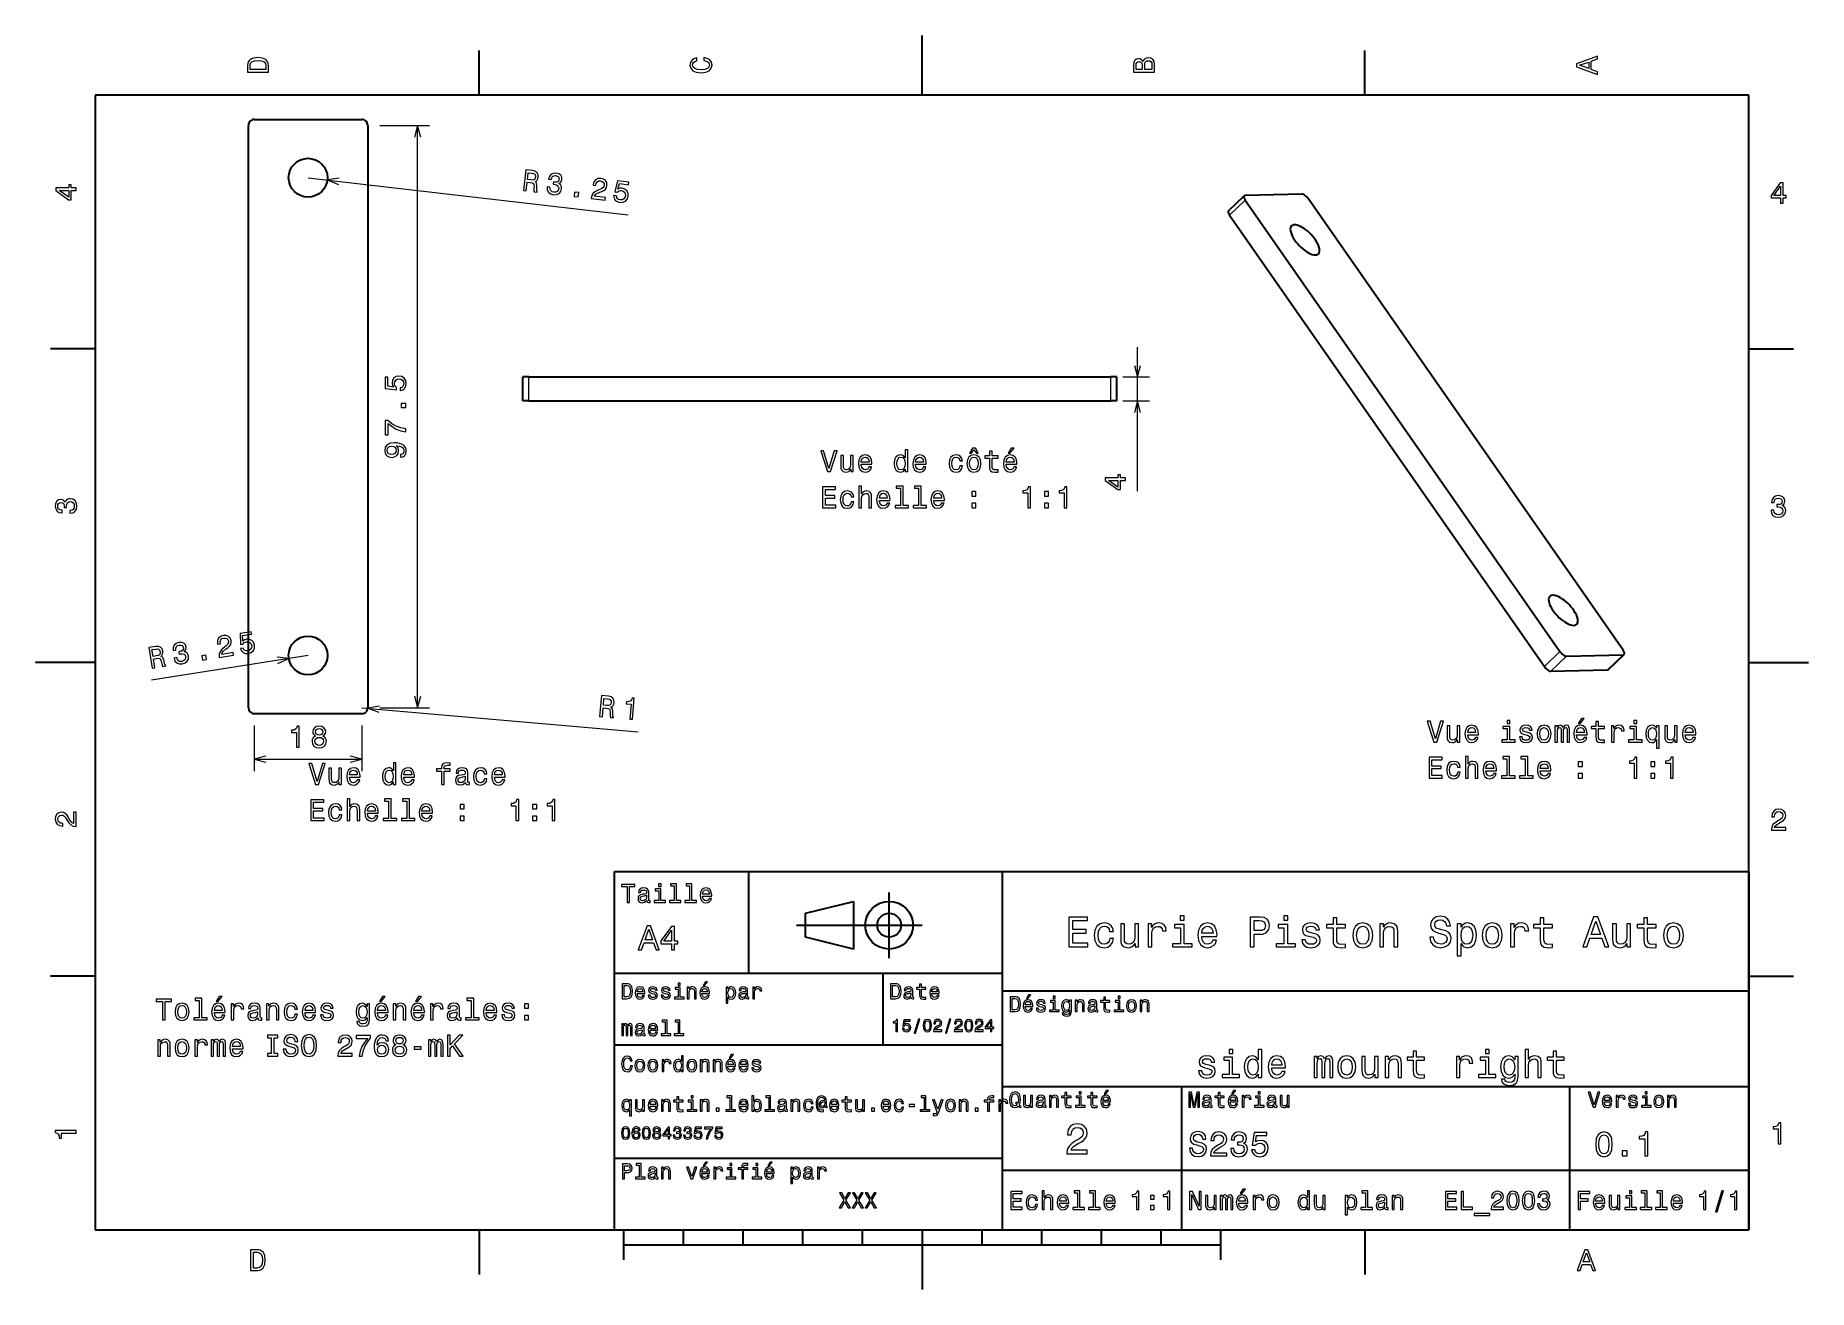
# Model space of a CAD drawing. Extents: x 0 to 297, y 0 to 210.
import ezdxf

# ---------------------------------------------------------------- set-up
doc = ezdxf.new("R2010")
doc.units = 0

msp = doc.modelspace()

# ---------------------------------------------------------------- linework, layer by layer
at = {"color": 7, "lineweight": 35, "ltscale": 0.25}
for p, q in [((148.5, 200), (148.5, 210)), ((10, 105), (0, 105)), ((287, 105), (297, 105)), ((192, 10), (192, 20)), ((148.5, 10), (148.5, 0))]:
    msp.add_line(p, q, dxfattribs=at)
at = {"color": 7, "lineweight": 35, "ltscale": 0.1875}
for p, q in [((74.300003, 200), (74.300003, 207.5)), ((222.699997, 200), (222.699997, 207.5)), ((10, 157.5), (2.5, 157.5)), ((287, 157.5), (294.5, 157.5)), ((10, 52.5), (2.5, 52.5)), ((287, 52.5), (294.5, 52.5)), ((74.300003, 10), (74.300003, 2.5)), ((222.699997, 10), (222.699997, 2.5))]:
    msp.add_line(p, q, dxfattribs=at)
at = {"color": 7, "lineweight": 35}
for p, q in [((287, 200), (10, 200)), ((10, 200), (10, 10)), ((287, 10), (287, 200)), ((35.662045, 97.428627), (35.662045, 194.928619)), ((55.662045, 194.928619), (55.662045, 97.428627)), ((202.634827, 182.433365), (255.368073, 106.832092)), ((265.942322, 107.072662), (213.209076, 182.67395)), ((200.018143, 179.907928), (252.751389, 104.306656)), ((82.640503, 152.822433), (180.140503, 152.822433)), ((82.640503, 148.822433), (180.140503, 148.822433)), ((97, 10), (97, 70)), ((97, 70), (287, 70)), ((162, 10), (162, 70)), ((287, 70), (287, 10)), ((127.5, 61), (148.5, 61)), ((97, 53), (162, 53)), ((162, 50), (287, 50)), ((97, 41), (162, 41)), ((162, 34), (287, 34)), ((257, 10), (257, 34)), ((97, 22), (162, 22)), ((162, 20), (287, 20)), ((10, 10), (287, 10)), ((97, 10), (287, 10)), ((98.5, 7.5), (198.5, 7.5))]:
    msp.add_line(p, q, dxfattribs=at)
at = {"color": 7, "lineweight": 35, "ltscale": 0.45}
for p, q in [((36.662045, 195.928619), (54.662045, 195.928619)), ((54.662045, 96.428627), (36.662045, 96.428627))]:
    msp.add_line(p, q, dxfattribs=at)
at = {"color": 7, "lineweight": 13, "ltscale": 0.208938}
for p, q in [((57.662045, 194.928619), (66.019577, 194.928619)), ((57.662045, 97.428627), (66.019577, 97.428627))]:
    msp.add_line(p, q, dxfattribs=at)
at = {"color": 7, "lineweight": 13}
for p, q in [((64.019577, 97.428627), (64.019577, 194.928619)), ((45.662045, 186.178619), (99.268219, 179.978729)), ((184.596039, 133.68605), (184.596039, 157.822433)), ((45.662045, 106.178627), (19.460548, 102.015862)), ((54.662045, 97.428627), (100.971741, 93.397713))]:
    msp.add_line(p, q, dxfattribs=at)
at = {"color": 7, "lineweight": 35, "ltscale": 0.090915}
for p, q in [((199.852417, 180.639496), (202.469101, 183.164948)), ((263.491364, 103.815659), (266.108032, 106.341087))]:
    msp.add_line(p, q, dxfattribs=at)
at = {"color": 7, "lineweight": 13, "ltscale": 0.090915}
for p, q in [((200.018143, 179.907928), (202.634827, 182.433365)), ((252.751389, 104.306656), (255.368073, 106.832092)), ((253.820953, 103.543289), (256.437622, 106.068718)), ((263.337769, 103.759804), (265.954468, 106.28524))]:
    msp.add_line(p, q, dxfattribs=at)
at = {"color": 7, "lineweight": 35, "ltscale": 0.237982}
for p, q in [((212.139511, 183.437317), (202.622681, 183.220795)), ((253.820953, 103.543289), (263.337769, 103.759804))]:
    msp.add_line(p, q, dxfattribs=at)
at = {"color": 7, "lineweight": 35, "ltscale": 0.025}
for p, q in [((82.640503, 152.822433), (81.640503, 152.822433)), ((181.140503, 152.822433), (180.140503, 152.822433)), ((82.640503, 148.822433), (81.640503, 148.822433)), ((181.140503, 148.822433), (180.140503, 148.822433))]:
    msp.add_line(p, q, dxfattribs=at)
at = {"color": 7, "lineweight": 35, "ltscale": 0.1}
for p, q in [((81.640503, 148.822433), (81.640503, 152.822433)), ((181.140503, 148.822433), (181.140503, 152.822433)), ((129, 59), (129, 63))]:
    msp.add_line(p, q, dxfattribs=at)
at = {"color": 7, "lineweight": 13, "ltscale": 0.1}
for p, q in [((82.640503, 148.822433), (82.640503, 152.822433)), ((180.140503, 148.822433), (180.140503, 152.822433))]:
    msp.add_line(p, q, dxfattribs=at)
at = {"color": 7, "lineweight": 13, "ltscale": 0.111388}
for p, q in [((182.140503, 152.822433), (186.596039, 152.822433)), ((182.140503, 148.822433), (186.596039, 148.822433))]:
    msp.add_line(p, q, dxfattribs=at)
at = {"color": 7, "lineweight": 35, "ltscale": 0.237983}
msp.add_line((256.437622, 106.068718), (265.954468, 106.28524), dxfattribs=at)
at = {"color": 7, "lineweight": 13, "ltscale": 0.19065}
for p, q in [((36.662045, 94.428627), (36.662045, 86.802635)), ((54.662045, 94.428627), (54.662045, 86.802635))]:
    msp.add_line(p, q, dxfattribs=at)
at = {"color": 7, "lineweight": 13, "ltscale": 0.45}
msp.add_line((36.662045, 88.802635), (54.662045, 88.802635), dxfattribs=at)
at = {"color": 7, "lineweight": 35, "ltscale": 0.425}
msp.add_line((119.5, 53), (119.5, 70), dxfattribs=at)
at = {"color": 7, "lineweight": 35, "ltscale": 0.275}
msp.add_line((143, 55.5), (143, 66.5), dxfattribs=at)
at = {"color": 7, "lineweight": 35, "ltscale": 0.206155}
for p, q in [((129, 63), (137, 65)), ((137, 57), (129, 59))]:
    msp.add_line(p, q, dxfattribs=at)
at = {"color": 7, "lineweight": 35, "ltscale": 0.2}
msp.add_line((137, 65), (137, 57), dxfattribs=at)
at = {"color": 7, "lineweight": 35, "ltscale": 0.3}
msp.add_line((142, 41), (142, 53), dxfattribs=at)
at = {"color": 7, "lineweight": 35, "ltscale": 0.35}
msp.add_line((192, 20), (192, 34), dxfattribs=at)
at = {"color": 7, "lineweight": 35, "ltscale": 0.125}
for p, q in [((98.5, 10), (98.5, 5)), ((198.5, 10), (198.5, 5))]:
    msp.add_line(p, q, dxfattribs=at)
at = {"color": 7, "lineweight": 35, "ltscale": 0.0625}
for p, q in [((108.5, 10), (108.5, 7.5)), ((118.5, 10), (118.5, 7.5)), ((128.5, 10), (128.5, 7.5)), ((138.5, 10), (138.5, 7.5)), ((158.5, 10), (158.5, 7.5)), ((168.5, 10), (168.5, 7.5)), ((178.5, 10), (178.5, 7.5)), ((188.5, 10), (188.5, 7.5))]:
    msp.add_line(p, q, dxfattribs=at)
at = {"color": 7, "lineweight": 13}
for points in [[(35.533215, 204.994965), (35.533215, 203.829971), (39.033215, 203.829971), (39.033215, 204.994965), (38.922264, 205.544678), (38.584366, 205.953171), (38.034657, 206.205338), (37.283215, 206.296112), (36.516644, 206.215424), (36.21405, 206.114563), (35.971977, 205.973343), (35.644165, 205.56485), (35.563473, 205.297562)], [(35.951801, 204.959656), (36.027451, 205.342941), (36.259438, 205.605194), (36.672985, 205.761536), (37.283215, 205.811966), (37.873272, 205.756485), (38.286816, 205.600143), (38.533936, 205.332855), (38.614628, 204.959656), (38.614628, 204.298996), (35.951801, 204.298996)], [(111.93206, 205.817017), (112.35569, 205.716141), (112.658287, 205.549713), (112.844887, 205.317734), (112.905403, 205.045395), (112.814629, 204.71759), (112.54229, 204.460388), (112.098488, 204.28891), (111.483215, 204.233429), (110.872986, 204.28891), (110.424141, 204.455338), (110.151802, 204.71254), (110.055984, 205.045395), (110.106415, 205.287476), (110.247627, 205.494247), (110.474571, 205.655624), (110.787247, 205.766571), (110.787247, 206.245682), (110.308144, 206.094391), (109.94503, 205.832138), (109.718086, 205.474075), (109.637398, 205.045395), (109.763474, 204.510818), (110.116501, 204.10231), (110.696472, 203.840057), (111.483215, 203.749283), (112.269958, 203.840057), (112.84993, 204.10231), (113.208, 204.510818), (113.329041, 205.045395), (113.233215, 205.51442), (112.965927, 205.892654), (112.527161, 206.159943), (111.93206, 206.301163)], [(185.542007, 205.630417), (185.249496, 205.983429), (185.052811, 206.074219), (184.81073, 206.104477), (184.432495, 206.03891), (184.160156, 205.842224), (183.993729, 205.524506), (183.933212, 205.080704), (183.933212, 203.835022), (187.433212, 203.835022), (187.433212, 205.151306), (187.36261, 205.620331), (187.155838, 205.968307), (186.828018, 206.185165), (186.384216, 206.260818), (186.08667, 206.215424), (185.839554, 206.094391), (185.65799, 205.897705)], [(185.385666, 204.984879), (185.385666, 204.298996), (184.351807, 204.298996), (184.351807, 205.025223), (184.382065, 205.297562), (184.472839, 205.489197), (184.629181, 205.605194), (184.86116, 205.645538), (185.093155, 205.600143), (185.254532, 205.479111), (185.355408, 205.272339)], [(187.014618, 205.095825), (187.014618, 204.298996), (185.809296, 204.298996), (185.809296, 205.050446), (185.844589, 205.368164), (185.9505, 205.595108), (186.132065, 205.731277), (186.394302, 205.776657), (186.671692, 205.731277), (186.863327, 205.605194), (186.979324, 205.393372)], [(261.633209, 203.466858), (261.633209, 203.930847), (260.604401, 204.298996), (260.604401, 205.695969), (261.633209, 206.064133), (261.633209, 206.538193), (258.128174, 205.257217), (258.128174, 204.742798)], [(260.17572, 204.460388), (258.632477, 205), (260.17572, 205.539627)], [(81.729706, 184.020508), (82.195618, 183.966614), (82.365387, 185.434509), (82.841324, 185.379456), (83.190269, 185.323868), (83.402588, 185.228241), (83.503708, 185.049011), (83.519623, 184.747635), (83.492523, 184.293854), (83.488396, 183.994797), (83.528229, 183.8125), (84.05426, 183.751663), (84.065277, 183.846848), (83.96627, 184.000458), (83.956322, 184.265594), (83.986145, 184.83075), (83.949074, 185.256409), (83.848907, 185.399994), (83.679565, 185.516052), (83.894447, 185.618118), (84.055, 185.777237), (84.17067, 185.987244), (84.231438, 186.249283), (84.209976, 186.678223), (84.046082, 187.017029), (83.73745, 187.245636), (83.294098, 187.362915), (82.131821, 187.49733)], [(6.833213, 184.02739), (6.833213, 184.481277), (5.965778, 184.481277), (5.965778, 184.98056), (5.56232, 184.98056), (5.56232, 184.481277), (3.408862, 184.481277), (3.408862, 184.022339), (5.521974, 182.489197), (5.965778, 182.489197), (5.965778, 184.02739)], [(83.114594, 186.952148), (83.416718, 186.886734), (83.621132, 186.766632), (83.736115, 186.575653), (83.749336, 186.294891), (83.665634, 186.010101), (83.510086, 185.850403), (83.269203, 185.786896), (82.950691, 185.79834), (82.414635, 185.860352), (82.548485, 187.017609)], [(85.720032, 184.665756), (85.715973, 184.630692), (85.740509, 184.140472), (85.93425, 183.752533), (86.27832, 183.479202), (86.759438, 183.33725), (87.290314, 183.362152), (87.706573, 183.537399), (87.99762, 183.859116), (88.139946, 184.299576), (88.134056, 184.599792), (88.051651, 184.852997), (87.892731, 185.059235), (87.667908, 185.222305), (88.024834, 185.45517), (88.189896, 185.872696), (88.159943, 186.272156), (87.978699, 186.592651), (87.649452, 186.818573), (87.176041, 186.939331), (86.715881, 186.911316), (86.344711, 186.730865), (86.078705, 186.40625), (85.949677, 185.94902), (85.945618, 185.913956), (86.391495, 185.862396), (86.468658, 186.178375), (86.625565, 186.393768), (86.852203, 186.509705), (87.15358, 186.52562), (87.409454, 186.455414), (87.587662, 186.328186), (87.683182, 186.144531), (87.701614, 185.908859), (87.628143, 185.668594), (87.488785, 185.517181), (87.266785, 185.441315), (86.977745, 185.444275), (86.782944, 185.471893), (86.737167, 185.076111), (86.98381, 185.057739), (87.294212, 184.976151), (87.51577, 184.828674), (87.633446, 184.617065), (87.653992, 184.355774), (87.565277, 184.071579), (87.395081, 183.872955), (87.148987, 183.764343), (86.838165, 183.754608), (86.528343, 183.841202), (86.315277, 184.018158), (86.1978, 184.275421), (86.180931, 184.612457)], [(93.056366, 182.71051), (95.446053, 182.434143), (95.49588, 182.86499), (93.607178, 183.08342), (93.739609, 183.306717), (93.942566, 183.481232), (94.539795, 183.772614), (94.852753, 183.888733), (95.208321, 184.065918), (95.472755, 184.289185), (95.642204, 184.569107), (95.731125, 184.898972), (95.694626, 185.329651), (95.497406, 185.687531), (95.161041, 185.939667), (94.703812, 186.068695), (94.21302, 186.039154), (93.820068, 185.845978), (93.541153, 185.497482), (93.403625, 185.010773), (93.395523, 184.940643), (93.85141, 184.887909), (93.856049, 184.927994), (93.940536, 185.263458), (94.104774, 185.498291), (94.338737, 185.633698), (94.630676, 185.655777), (94.915451, 185.572083), (95.116386, 185.421906), (95.234062, 185.210297), (95.255768, 184.95903), (95.194046, 184.732635), (95.076263, 184.548248), (94.896248, 184.396454), (94.658432, 184.271667), (94.344315, 184.145538), (93.817429, 183.891708), (93.433502, 183.601044), (93.181747, 183.223999), (93.058105, 182.725555)], [(96.852478, 183.190384), (96.915184, 182.76683), (97.123581, 182.417816), (97.461121, 182.17569), (97.91333, 182.047241), (98.429749, 182.078903), (98.85392, 182.27861), (99.149605, 182.640411), (99.302734, 183.130371), (99.271454, 183.60614), (99.07328, 183.999664), (98.724777, 184.278595), (98.248672, 184.419968), (97.865982, 184.403305), (97.55629, 184.271576), (97.804916, 185.1922), (99.327904, 185.016052), (99.375412, 185.426865), (97.516769, 185.641815), (97.028, 183.830078), (97.428787, 183.783722), (97.746597, 183.98558), (98.127167, 184.027863), (98.441422, 183.935669), (98.668365, 183.746979), (98.79528, 183.483521), (98.813889, 183.16153), (98.722275, 182.852295), (98.533569, 182.625351), (98.270126, 182.498444), (97.948135, 182.479828), (97.686661, 182.545609), (97.494583, 182.684601), (97.36515, 182.882324), (97.318398, 183.136505)], [(292.277374, 181.916794), (292.731262, 181.916794), (292.731262, 182.784225), (293.23056, 182.784225), (293.23056, 183.187683), (292.731262, 183.187683), (292.731262, 185.341141), (292.272339, 185.341141), (290.739197, 183.228027), (290.739197, 182.784225), (292.277374, 182.784225)], [(291.162842, 183.187683), (292.277374, 184.756134), (292.277374, 183.187683)], [(5.56232, 182.912827), (3.993876, 184.02739), (5.56232, 184.02739)], [(90.221802, 183.038361), (90.913155, 182.958389), (90.999489, 183.704865), (90.308136, 183.784821)], [(61.106754, 150.531937), (61.520298, 150.642883), (61.843063, 150.890015), (62.044792, 151.253113), (62.120441, 151.717102), (62.029663, 152.226471), (61.782547, 152.624878), (61.389175, 152.877045), (60.88485, 152.97287), (60.415833, 152.887131), (60.047676, 152.64505), (59.810642, 152.266815), (59.724907, 151.777618), (59.785427, 151.399384), (59.951855, 151.106873), (59.00877, 151.248077), (59.00877, 152.781219), (58.595226, 152.781219), (58.595226, 150.910187), (60.451134, 150.632813), (60.451134, 151.036255), (60.214104, 151.328766), (60.128368, 151.701965), (60.183842, 152.024734), (60.345226, 152.271851), (60.592346, 152.428192), (60.910069, 152.483673), (61.227791, 152.428192), (61.474907, 152.266815), (61.631248, 152.019684), (61.686726, 151.701965), (61.651421, 151.434677), (61.535427, 151.227905), (61.35387, 151.076599), (61.106754, 151.000961)], [(62.019577, 143.609604), (62.019577, 144.118973), (61.187447, 144.2854), (60.410789, 144.577911), (59.689606, 144.991455), (59.013813, 145.531067), (58.595226, 145.531067), (58.595226, 143.130493), (59.054161, 143.130493), (59.054161, 145.046921), (59.734997, 144.492172), (60.446091, 144.073578), (61.202576, 143.781067)], [(62.019577, 147.698654), (62.019577, 148.394623), (61.268135, 148.394623), (61.268135, 147.698654)], [(61.152142, 139.364212), (61.550556, 139.439865), (61.858192, 139.656723), (62.049835, 139.999664), (62.120441, 140.453552), (62.08514, 140.751099), (61.994362, 141.018402), (61.83802, 141.245346), (61.616119, 141.436981), (61.338741, 141.588287), (60.995804, 141.699234), (60.602432, 141.764801), (60.14854, 141.790009), (59.437447, 141.704269), (58.917992, 141.457153), (58.605312, 141.063782), (58.494362, 140.524155), (58.58514, 140.029922), (58.827213, 139.656723), (59.200413, 139.414642), (59.669434, 139.333954), (60.153584, 139.414642), (60.52174, 139.651672), (60.753727, 140.0047), (60.829376, 140.453552), (60.733555, 140.927612), (60.441048, 141.28569), (61.000847, 141.204987), (61.399261, 141.04361), (61.636292, 140.796494), (61.711941, 140.458588), (61.67664, 140.19635), (61.565689, 140.0047), (61.389175, 139.878632), (61.152142, 139.828186)], [(59.664391, 139.823151), (59.351711, 139.873581), (59.104591, 140.014801), (58.94825, 140.236694), (58.892776, 140.524155), (58.94825, 140.821716), (59.104591, 141.048645), (59.346668, 141.189865), (59.659348, 141.245346), (59.97707, 141.189865), (60.214104, 141.048645), (60.360355, 140.816666), (60.410789, 140.509033), (60.360355, 140.231659), (60.214104, 140.014801), (59.982113, 139.873581)], [(133.786041, 140.470856), (132.908508, 137.490295), (132.005783, 140.470856), (131.526672, 140.470856), (132.656357, 136.965805), (133.160675, 136.965805), (134.265137, 140.470856)], [(136.98848, 139.674011), (136.544678, 139.674011), (136.544678, 138.110611), (136.494247, 137.747513), (136.347992, 137.48526), (136.121048, 137.323868), (135.823502, 137.273438), (135.586472, 137.313782), (135.435165, 137.43483), (135.349442, 137.641602), (135.329269, 137.934097), (135.329269, 139.674011), (134.885468, 139.674011), (134.885468, 137.893753), (134.900589, 137.53569), (134.996414, 137.238144), (135.288925, 136.965805), (135.757935, 136.86998), (136.010101, 136.905289), (136.226959, 136.996063), (136.413559, 137.152405), (136.56485, 137.379349), (136.56485, 136.965805), (136.98848, 136.965805)], [(138.324936, 138.191315), (140.100159, 138.191315), (140.105194, 138.398087), (140.024506, 138.978058), (139.802612, 139.411774), (139.449585, 139.674011), (138.98056, 139.769836), (138.521622, 139.668976), (138.168594, 139.386551), (137.94165, 138.927628), (137.860962, 138.322433), (137.936615, 137.702118), (138.163559, 137.24823), (138.511536, 136.965805), (138.965424, 136.86998), (139.358795, 136.935547), (139.681564, 137.10701), (139.918594, 137.379349), (140.054764, 137.742462), (139.616013, 137.742462), (139.525223, 137.540726), (139.394104, 137.389435), (139.020905, 137.268402), (138.733444, 137.323868), (138.516586, 137.500381), (138.375366, 137.787857), (138.324936, 138.176178)], [(145.672928, 137.384399), (145.672928, 136.965805), (146.11673, 136.965805), (146.11673, 140.586838), (145.677963, 140.586838), (145.677963, 139.260468), (145.340073, 139.643753), (145.133301, 139.734543), (144.896271, 139.769836), (144.46759, 139.668976), (144.134735, 139.386551), (143.917877, 138.932663), (143.842239, 138.322433), (143.917877, 137.712204), (144.134735, 137.253265), (144.46759, 136.965805), (144.896271, 136.86998), (145.133301, 136.905289), (145.345108, 136.996063)], [(147.433014, 138.191315), (149.208221, 138.191315), (149.213272, 138.398087), (149.132584, 138.978058), (148.910675, 139.411774), (148.557648, 139.674011), (148.088623, 139.769836), (147.6297, 139.668976), (147.276672, 139.386551), (147.049728, 138.927628), (146.96904, 138.322433), (147.044678, 137.702118), (147.271622, 137.24823), (147.619614, 136.965805), (148.073502, 136.86998), (148.466873, 136.935547), (148.789642, 137.10701), (149.026672, 137.379349), (149.162842, 137.742462), (148.724075, 137.742462), (148.633301, 137.540726), (148.502167, 137.389435), (148.128983, 137.268402), (147.841507, 137.323868), (147.624649, 137.500381), (147.483444, 137.787857), (147.433014, 138.176178)], [(154.841507, 138.776321), (155.280273, 138.776321), (155.189499, 139.179779), (154.972641, 139.497513), (154.634735, 139.694199), (154.195984, 139.769836), (153.711823, 139.668976), (153.343674, 139.386551), (153.111694, 138.927628), (153.030991, 138.312347), (153.106644, 137.702118), (153.333588, 137.24823), (153.69165, 136.965805), (154.180847, 136.86998), (154.614563, 136.945633), (154.952469, 137.15744), (155.184448, 137.490295), (155.285309, 137.934097), (154.861694, 137.934097), (154.786041, 137.651688), (154.644821, 137.439865), (154.4431, 137.308746), (154.195984, 137.268402), (153.888336, 137.333954), (153.666443, 137.53569), (153.530273, 137.863495), (153.484879, 138.327484), (153.530273, 138.781372), (153.671478, 139.109177), (153.898438, 139.310913), (154.195984, 139.381516), (154.458221, 139.336121), (154.654907, 139.220123), (154.786041, 139.028488)], [(156.021622, 138.317383), (156.102325, 137.702118), (156.334305, 137.24823), (156.702469, 136.965805), (157.196701, 136.86998), (157.685898, 136.965805), (158.054047, 137.243179), (158.286041, 137.697067), (158.371765, 138.317383), (158.286041, 138.932663), (158.054047, 139.391602), (157.685898, 139.668976), (157.196701, 139.769836), (156.702469, 139.668976), (156.334305, 139.386551), (156.102325, 138.932663)], [(156.475525, 140.042175), (156.773071, 140.042175), (157.201736, 140.601974), (157.625366, 140.042175), (157.922928, 140.042175), (157.443817, 140.899521), (156.959671, 140.899521)], [(159.783875, 139.205002), (159.783875, 137.848373), (159.814133, 137.409607), (159.955353, 137.10701), (160.237762, 136.930496), (160.716873, 136.86998), (161.241364, 136.895203), (161.241364, 137.278488), (160.858078, 137.24823), (160.510101, 137.288574), (160.323502, 137.414658), (160.242813, 137.626465), (160.227676, 137.924011), (160.227676, 139.205002), (161.241364, 139.205002), (161.241364, 139.583237), (160.227676, 139.583237), (160.227676, 140.375031), (159.783875, 140.375031), (159.783875, 139.583237), (159.017303, 139.583237), (159.017303, 139.205002)], [(162.613129, 138.191315), (164.388336, 138.191315), (164.393387, 138.398087), (164.312683, 138.978058), (164.09079, 139.411774), (163.737762, 139.674011), (163.268738, 139.769836), (162.809814, 139.668976), (162.456787, 139.386551), (162.229843, 138.927628), (162.149139, 138.322433), (162.224792, 137.702118), (162.451736, 137.24823), (162.799728, 136.965805), (163.253616, 136.86998), (163.646988, 136.935547), (163.969757, 137.10701), (164.206787, 137.379349), (164.342957, 137.742462), (163.90419, 137.742462), (163.813416, 137.540726), (163.682281, 137.389435), (163.309082, 137.268402), (163.021622, 137.323868), (162.804764, 137.500381), (162.663559, 137.787857), (162.613129, 138.176178)], [(162.920761, 140.042175), (163.218307, 140.042175), (163.919312, 140.899521), (163.425079, 140.899521)], [(138.324936, 138.564514), (138.380417, 138.912491), (138.516586, 139.169693), (138.723358, 139.326035), (138.995697, 139.381516), (139.262985, 139.326035), (139.469757, 139.169693), (139.59584, 138.912491), (139.64122, 138.564514)], [(144.971909, 139.371429), (145.26442, 139.300812), (145.486328, 139.104126), (145.617447, 138.776321), (145.667877, 138.322433), (145.617447, 137.863495), (145.486328, 137.53569), (145.26442, 137.333954), (144.971909, 137.268402), (144.694534, 137.333954), (144.482727, 137.53569), (144.341507, 137.868546), (144.296127, 138.322433), (144.341507, 138.771286), (144.482727, 139.099091), (144.694534, 139.300812)], [(147.433014, 138.564514), (147.48848, 138.912491), (147.624649, 139.169693), (147.831421, 139.326035), (148.10376, 139.381516), (148.371048, 139.326035), (148.57782, 139.169693), (148.703903, 138.912491), (148.749298, 138.564514)], [(156.475525, 138.322433), (156.520905, 138.776321), (156.662109, 139.104126), (156.889069, 139.305862), (157.196701, 139.376465), (157.499298, 139.305862), (157.726242, 139.109177), (157.867447, 138.776321), (157.917877, 138.322433), (157.867447, 137.863495), (157.726242, 137.53064), (157.499298, 137.328918), (157.196701, 137.263351), (156.889069, 137.328918), (156.662109, 137.53064), (156.520905, 137.863495)], [(162.613129, 138.564514), (162.668594, 138.912491), (162.804764, 139.169693), (163.011536, 139.326035), (163.283875, 139.381516), (163.551163, 139.326035), (163.757935, 139.169693), (163.884018, 138.912491), (163.929413, 138.564514)], [(131.849442, 130.918976), (134.068451, 130.918976), (134.068451, 131.342606), (132.313416, 131.342606), (132.313416, 132.527771), (133.876816, 132.527771), (133.876816, 132.94635), (132.313416, 132.94635), (132.313416, 133.995346), (134.028107, 133.995346), (134.028107, 134.418976), (131.849442, 134.418976)], [(136.625366, 132.729492), (137.064133, 132.729492), (136.973358, 133.13295), (136.7565, 133.450684), (136.418594, 133.647369), (135.979843, 133.723007), (135.495697, 133.622147), (135.127533, 133.339722), (134.895554, 132.880798), (134.81485, 132.265518), (134.890503, 131.655289), (135.117447, 131.201401), (135.475525, 130.918976), (135.964706, 130.823151), (136.398422, 130.898804), (136.736328, 131.110611), (136.968307, 131.443466), (137.069183, 131.887268), (136.645554, 131.887268), (136.569901, 131.604858), (136.42868, 131.393036), (136.226959, 131.261917), (135.979843, 131.221573), (135.672211, 131.287125), (135.450302, 131.488861), (135.314133, 131.816666), (135.268738, 132.28064), (135.314133, 132.734543), (135.455338, 133.062347), (135.682297, 133.264084), (135.979843, 133.334686), (136.242081, 133.289291), (136.438782, 133.173294), (136.569901, 132.981659)], [(137.936615, 130.918976), (138.380417, 130.918976), (138.380417, 132.482376), (138.425812, 132.840439), (138.572052, 133.102692), (138.799011, 133.264084), (139.101593, 133.3246), (139.343674, 133.27417), (139.494965, 133.138), (139.570618, 132.911057), (139.59584, 132.608459), (139.59584, 130.918976), (140.039642, 130.918976), (140.039642, 132.699234), (140.01947, 133.057312), (139.92868, 133.354858), (139.631134, 133.627182), (139.16716, 133.723007), (138.914993, 133.687714), (138.698135, 133.591888), (138.516586, 133.440582), (138.380417, 133.23381), (138.380417, 134.540009), (137.936615, 134.540009)], [(141.360962, 132.144485), (143.136185, 132.144485), (143.14122, 132.351257), (143.060532, 132.931229), (142.838623, 133.364944), (142.485611, 133.627182), (142.016586, 133.723007), (141.557648, 133.622147), (141.20462, 133.339722), (140.977676, 132.880798), (140.896988, 132.275604), (140.972641, 131.655289), (141.199585, 131.201401), (141.547562, 130.918976), (142.00145, 130.823151), (142.394821, 130.888718), (142.71759, 131.060181), (142.95462, 131.33252), (143.09079, 131.695633), (142.652039, 131.695633), (142.561249, 131.493896), (142.43013, 131.342606), (142.056931, 131.221573), (141.76947, 131.277039), (141.552612, 131.453552), (141.411392, 131.741028), (141.360962, 132.129349)], [(144.89122, 134.166809), (144.89122, 131.292175), (143.978394, 131.292175), (143.978394, 130.918976), (146.242813, 130.918976), (146.242813, 131.292175), (145.335022, 131.292175), (145.335022, 134.540009), (144.195251, 134.540009), (144.195251, 134.166809)], [(147.927246, 134.166809), (147.927246, 131.292175), (147.01442, 131.292175), (147.01442, 130.918976), (149.278839, 130.918976), (149.278839, 131.292175), (148.371048, 131.292175), (148.371048, 134.540009), (147.231277, 134.540009), (147.231277, 134.166809)], [(150.46904, 132.144485), (152.244247, 132.144485), (152.249298, 132.351257), (152.16861, 132.931229), (151.946701, 133.364944), (151.593674, 133.627182), (151.124649, 133.723007), (150.665726, 133.622147), (150.312698, 133.339722), (150.085754, 132.880798), (150.005051, 132.275604), (150.080704, 131.655289), (150.307648, 131.201401), (150.65564, 130.918976), (151.109528, 130.823151), (151.502899, 130.888718), (151.825668, 131.060181), (152.062698, 131.33252), (152.198853, 131.695633), (151.760101, 131.695633), (151.669327, 131.493896), (151.538193, 131.342606), (151.164993, 131.221573), (150.877533, 131.277039), (150.660675, 131.453552), (150.51947, 131.741028), (150.46904, 132.129349)], [(166.213989, 130.918976), (166.672913, 130.918976), (166.672913, 134.444199), (166.329987, 134.444199), (166.239197, 134.136551), (166.057648, 133.929779), (165.780273, 133.808746), (165.396988, 133.768402), (165.396988, 133.410324), (166.213989, 133.410324)], [(172.286041, 130.918976), (172.744965, 130.918976), (172.744965, 134.444199), (172.402023, 134.444199), (172.311249, 134.136551), (172.1297, 133.929779), (171.85231, 133.808746), (171.469025, 133.768402), (171.469025, 133.410324), (172.286041, 133.410324)], [(182.596039, 135.481445), (182.596039, 135.935333), (181.728592, 135.935333), (181.728592, 136.434601), (181.325134, 136.434601), (181.325134, 135.935333), (179.171677, 135.935333), (179.171677, 135.476395), (181.28479, 133.943253), (181.728592, 133.943253), (181.728592, 135.481445)], [(181.325134, 134.366882), (179.756699, 135.481445), (181.325134, 135.481445)], [(5.73379, 129.979111), (5.769093, 129.979111), (6.253242, 130.059799), (6.616354, 130.296829), (6.848343, 130.670029), (6.934078, 131.164276), (6.848343, 131.688766), (6.626441, 132.082138), (6.273415, 132.334305), (5.819525, 132.425079), (5.521974, 132.384735), (5.279899, 132.273788), (5.0933, 132.092224), (4.957133, 131.850143), (4.684798, 132.177963), (4.251081, 132.293961), (3.857709, 132.218307), (3.560158, 132.00145), (3.373559, 131.648422), (3.307997, 131.164276), (3.388689, 130.710388), (3.610591, 130.362396), (3.963617, 130.135452), (4.432637, 130.059799), (4.46794, 130.059799), (4.46794, 130.508652), (4.145173, 130.548996), (3.913184, 130.680115), (3.771974, 130.891937), (3.721542, 131.189484), (3.761888, 131.451736), (3.867795, 131.643372), (4.039265, 131.759369), (4.271254, 131.804764), (4.518372, 131.759369), (4.684798, 131.638336), (4.785663, 131.426514), (4.815922, 131.139053), (4.810879, 130.942368), (5.209294, 130.942368), (5.199208, 131.189484), (5.244596, 131.507217), (5.365634, 131.744247), (5.56232, 131.885452), (5.819525, 131.935883), (6.112032, 131.880417), (6.328891, 131.734161), (6.465058, 131.502167), (6.510447, 131.194534), (6.460014, 130.876801), (6.308718, 130.644821), (6.066643, 130.498566), (5.73379, 130.443085)], [(141.360962, 132.517685), (141.416443, 132.865662), (141.552612, 133.122864), (141.759384, 133.279205), (142.031708, 133.334686), (142.299011, 133.279205), (142.505783, 133.122864), (142.631851, 132.865662), (142.677246, 132.517685)], [(150.46904, 132.517685), (150.524506, 132.865662), (150.660675, 133.122864), (150.867447, 133.279205), (151.139786, 133.334686), (151.407074, 133.279205), (151.613846, 133.122864), (151.739929, 132.865662), (151.785309, 132.517685)], [(156.848724, 132.875748), (157.544678, 132.875748), (157.544678, 133.627182), (156.848724, 133.627182)], [(156.848724, 130.918976), (157.544678, 130.918976), (157.544678, 131.67041), (156.848724, 131.67041)], [(168.992798, 132.875748), (169.688766, 132.875748), (169.688766, 133.627182), (168.992798, 133.627182)], [(168.992798, 130.918976), (169.688766, 130.918976), (169.688766, 131.67041), (168.992798, 131.67041)], [(290.729126, 130.51622), (290.729126, 130.480911), (290.809814, 129.996765), (291.046844, 129.633652), (291.420044, 129.401657), (291.914276, 129.315933), (292.438782, 129.401657), (292.832153, 129.623566), (293.08429, 129.976593), (293.175079, 130.430481), (293.134735, 130.728027), (293.023773, 130.970108), (292.842224, 131.156708), (292.600159, 131.292877), (292.927948, 131.565216), (293.043945, 131.998932), (292.968292, 132.392303), (292.751434, 132.68985), (292.398407, 132.87645), (291.914276, 132.942017), (291.460388, 132.861313), (291.112396, 132.63942), (290.885468, 132.286392), (290.809814, 131.817368), (290.809814, 131.782074), (291.258636, 131.782074), (291.299011, 132.104828), (291.430115, 132.336823), (291.641937, 132.478027), (291.939484, 132.528473), (292.201721, 132.488113), (292.393372, 132.382217), (292.509369, 132.210739), (292.554749, 131.97876), (292.509369, 131.731628), (292.388336, 131.565216), (292.176514, 131.46434), (291.889069, 131.434082), (291.692383, 131.439133), (291.692383, 131.04071), (291.939484, 131.050797), (292.257202, 131.005417), (292.494232, 130.884369), (292.635468, 130.687683), (292.685883, 130.430481), (292.630402, 130.13797), (292.484161, 129.921112), (292.252167, 129.784943), (291.944519, 129.739563), (291.626801, 129.789993), (291.394806, 129.941284), (291.248566, 130.183365), (291.193085, 130.51622)], [(34.322754, 107.326454), (34.497219, 106.93544), (34.791924, 106.655441), (35.18219, 106.513191), (35.65229, 106.511276), (36.141102, 106.680855), (36.495804, 106.987427), (36.683121, 107.415497), (36.698624, 107.928604), (36.540359, 108.378365), (36.243515, 108.703972), (35.832767, 108.878723), (35.336182, 108.886635), (34.972122, 108.767517), (34.709351, 108.557259), (34.700836, 109.510818), (36.214985, 109.751373), (36.150097, 110.159798), (34.302235, 109.866219), (34.319496, 107.989777), (34.717957, 108.053085), (34.96965, 108.333076), (35.324776, 108.476303), (35.652248, 108.47216), (35.921627, 108.351555), (36.114807, 108.132027), (36.219444, 107.826942), (36.214512, 107.504448), (36.093903, 107.235069), (35.874374, 107.041893), (35.56929, 106.937248), (35.299774, 106.930176), (35.077362, 107.012291), (34.899452, 107.167854), (34.785965, 107.400047)], [(19.53524, 104.052811), (19.998451, 104.126404), (19.766594, 105.585762), (20.239765, 105.660934), (20.590794, 105.701385), (20.821026, 105.666473), (20.966675, 105.521103), (21.063171, 105.235153), (21.159294, 104.79084), (21.235867, 104.501724), (21.32333, 104.336891), (21.84631, 104.419983), (21.831276, 104.514618), (21.694561, 104.63588), (21.613567, 104.888542), (21.490074, 105.440849), (21.339722, 105.840805), (21.20459, 105.952103), (21.010246, 106.01825), (21.189693, 106.174423), (21.30146, 106.370903), (21.356297, 106.604301), (21.344242, 106.873032), (21.208038, 107.280334), (20.958954, 107.562469), (20.600155, 107.699509), (20.141602, 107.693039), (18.986065, 107.509453)], [(20.079361, 107.2491), (20.387936, 107.267487), (20.617146, 107.206879), (20.77932, 107.053917), (20.867668, 106.787102), (20.863758, 106.490303), (20.756973, 106.294609), (20.542103, 106.168556), (20.232273, 106.093796), (19.699329, 106.009125), (19.516537, 107.159683)], [(23.204311, 105.748947), (23.20985, 105.714081), (23.365509, 105.248589), (23.656582, 104.92717), (24.061558, 104.756607), (24.563126, 104.749489), (25.067671, 104.916458), (25.421352, 105.197334), (25.614998, 105.585548), (25.633432, 106.048065), (25.5469, 106.335602), (25.39934, 106.557266), (25.190752, 106.713066), (24.930311, 106.809563), (25.211329, 107.129959), (25.257833, 107.576508), (25.121399, 107.953133), (24.860538, 108.212975), (24.482607, 108.341866), (23.994165, 108.33065), (23.558559, 108.179741), (23.249706, 107.905991), (23.080963, 107.521721), (23.079845, 107.046646), (23.085384, 107.01178), (23.528671, 107.082207), (23.517872, 107.407303), (23.610973, 107.656998), (23.798006, 107.829689), (24.083958, 107.926186), (24.349289, 107.92749), (24.555176, 107.852966), (24.696636, 107.70182), (24.777864, 107.479828), (24.771812, 107.228645), (24.678389, 107.045288), (24.485022, 106.912437), (24.205868, 106.837448), (24.010826, 106.811569), (24.073339, 106.418091), (24.315815, 106.466827), (24.636724, 106.471848), (24.889812, 106.389503), (25.060135, 106.217407), (25.150299, 105.971306), (25.141407, 105.673721), (25.030993, 105.4366), (24.823242, 105.265717), (24.526539, 105.172615), (24.204838, 105.172569), (23.951982, 105.285591), (23.769558, 105.501724), (23.662542, 105.821747)], [(30.79616, 105.841888), (33.171982, 106.219353), (33.103928, 106.647697), (31.226183, 106.349365), (31.293587, 106.600082), (31.442032, 106.822815), (31.938713, 107.26429), (32.208839, 107.460396), (32.50354, 107.726799), (32.698071, 108.013031), (32.785866, 108.328262), (32.782654, 108.669884), (32.631508, 109.074814), (32.345184, 109.366348), (31.953337, 109.51857), (31.478256, 109.519684), (31.013556, 109.359047), (30.687153, 109.067184), (30.512405, 108.656441), (30.511053, 108.150681), (30.522133, 108.080948), (30.975382, 108.152962), (30.969051, 108.19281), (30.960068, 108.53862), (31.054983, 108.809021), (31.243834, 109.002434), (31.519032, 109.102325), (31.815828, 109.098419), (32.049782, 109.007927), (32.220108, 108.835831), (32.308689, 108.599686), (32.310226, 108.365036), (32.246452, 108.155746), (32.113972, 107.961082), (31.918558, 107.77684), (31.650017, 107.57077), (31.210964, 107.18441), (30.919518, 106.801079), (30.778612, 106.370178), (30.793785, 105.856834)], [(27.978046, 105.394165), (28.66539, 105.503365), (28.547483, 106.245499), (27.86014, 106.136292)], [(94.491653, 95.969315), (94.958908, 95.92865), (95.087044, 97.400749), (95.564346, 97.3592), (95.914734, 97.313515), (96.129669, 97.22393), (96.235825, 97.047638), (96.260269, 96.746834), (96.246025, 96.292465), (96.250366, 95.993416), (96.295349, 95.812317), (96.822899, 95.766403), (96.831207, 95.861862), (96.72789, 96.012596), (96.710442, 96.277359), (96.724258, 96.843132), (96.67514, 97.267578), (96.570953, 97.408264), (96.398392, 97.51947), (96.610291, 97.627579), (96.766281, 97.791183), (96.875954, 98.004379), (96.929276, 98.268036), (96.895676, 98.696198), (96.72226, 99.03022), (96.407272, 99.25), (95.960777, 99.354675), (94.795158, 99.456131)], [(95.792976, 98.938988), (96.096832, 98.882164), (96.304565, 98.767899), (96.424911, 98.580246), (96.446075, 98.299973), (96.370468, 98.012939), (96.219513, 97.8489), (95.980522, 97.77858), (95.661804, 97.781013), (95.124222, 97.827805), (95.225235, 98.988403)], [(99.542442, 95.529686), (99.999649, 95.489891), (100.305336, 99.001823), (99.963684, 99.031563), (99.846573, 98.732956), (99.647774, 98.542709), (99.360947, 98.446175), (98.975601, 98.439224), (98.944557, 98.082497), (99.758484, 98.011658)], [(235.375763, 95.191612), (234.49823, 92.211067), (233.595505, 95.191612), (233.116394, 95.191612), (234.246078, 91.686569), (234.750397, 91.686569), (235.854858, 95.191612)], [(246.970139, 95.30761), (246.501114, 95.30761), (246.501114, 94.803284), (246.970139, 94.803284)], [(258.438446, 94.762939), (258.735992, 94.762939), (259.437012, 95.620285), (258.942749, 95.620285)], [(261.373596, 93.925766), (261.373596, 92.569138), (261.40387, 92.130371), (261.545074, 91.827782), (261.827484, 91.651268), (262.30658, 91.590752), (262.831085, 91.615967), (262.831085, 91.999252), (262.447815, 91.968987), (262.099823, 92.009338), (261.913208, 92.135414), (261.83252, 92.347229), (261.817413, 92.644783), (261.817413, 93.925766), (262.831085, 93.925766), (262.831085, 94.304001), (261.817413, 94.304001), (261.817413, 95.095795), (261.373596, 95.095795), (261.373596, 94.304001), (260.607025, 94.304001), (260.607025, 93.925766)], [(268.22229, 95.30761), (267.753265, 95.30761), (267.753265, 94.803284), (268.22229, 94.803284)], [(43.703255, 90.802635), (44.162189, 90.802635), (44.162189, 94.32785), (43.819252, 94.32785), (43.72847, 94.02021), (43.546913, 93.813438), (43.269539, 93.692406), (42.886253, 93.652061), (42.886253, 93.293991), (43.703255, 93.293991)], [(46.904697, 92.688805), (46.647491, 92.547592), (46.470978, 92.350906), (46.360027, 92.10379), (46.324726, 91.806236), (46.405418, 91.357391), (46.637405, 91.009407), (47.015648, 90.787506), (47.530056, 90.701767), (48.039421, 90.787506), (48.417664, 91.009407), (48.649654, 91.357391), (48.73539, 91.806236), (48.695042, 92.10379), (48.589134, 92.350906), (48.407578, 92.547592), (48.155418, 92.688805), (48.357147, 92.809837), (48.498356, 92.976265), (48.584091, 93.177994), (48.614349, 93.42511), (48.533661, 93.78318), (48.321842, 94.070648), (47.978905, 94.257248), (47.530056, 94.32785), (47.076164, 94.257248), (46.733227, 94.070648), (46.516369, 93.78318), (46.44072, 93.42511), (46.465935, 93.177994), (46.55167, 92.976265)], [(46.808876, 91.816322), (46.854263, 92.083611), (47.000519, 92.285339), (47.227463, 92.416466), (47.530056, 92.461853), (47.827606, 92.416466), (48.05455, 92.285339), (48.200806, 92.083611), (48.251236, 91.816322), (48.200806, 91.528862), (48.05455, 91.311996), (47.827606, 91.170792), (47.530056, 91.125404), (47.227463, 91.170792), (47.000519, 91.311996), (46.854263, 91.528862)], [(46.919827, 93.384766), (46.960171, 93.606667), (47.081207, 93.778137), (47.27285, 93.884048), (47.530056, 93.924393), (47.782219, 93.884048), (47.973862, 93.778137), (48.094898, 93.606667), (48.140285, 93.384766), (48.094898, 93.157822), (47.973862, 92.981308), (47.782219, 92.865311), (47.530056, 92.830009), (47.27285, 92.870361), (47.081207, 92.981308), (46.960171, 93.157822)], [(238.578201, 94.394783), (238.134399, 94.394783), (238.134399, 92.831383), (238.083969, 92.468269), (237.937714, 92.206024), (237.71077, 92.04464), (237.413223, 91.994209), (237.176193, 92.034554), (237.024887, 92.155586), (236.939163, 92.362358), (236.918991, 92.654869), (236.918991, 94.394783), (236.475189, 94.394783), (236.475189, 92.614525), (236.490311, 92.256454), (236.586136, 91.9589), (236.878647, 91.686569), (237.347656, 91.590752), (237.599823, 91.626053), (237.816681, 91.716827), (238.003281, 91.873169), (238.154572, 92.100113), (238.154572, 91.686569), (238.578201, 91.686569)], [(239.914658, 92.912071), (241.68988, 92.912071), (241.694916, 93.118843), (241.614227, 93.698814), (241.392334, 94.132538), (241.039307, 94.394783), (240.570282, 94.490601), (240.111343, 94.38974), (239.758316, 94.107315), (239.531372, 93.648384), (239.450684, 93.043198), (239.526337, 92.422882), (239.753281, 91.968987), (240.101257, 91.686569), (240.555145, 91.590752), (240.948517, 91.656311), (241.271286, 91.827782), (241.508316, 92.100113), (241.644485, 92.463226), (241.205734, 92.463226), (241.114944, 92.261497), (240.983826, 92.110199), (240.610626, 91.989166), (240.323166, 92.04464), (240.106308, 92.221153), (239.965088, 92.508614), (239.914658, 92.896942)], [(239.914658, 93.285271), (239.970139, 93.633255), (240.106308, 93.890457), (240.31308, 94.046799), (240.585419, 94.102272), (240.852707, 94.046799), (241.059479, 93.890457), (241.185562, 93.633255), (241.230942, 93.285271)], [(246.955002, 92.059769), (246.955002, 94.304001), (245.815247, 94.304001), (245.815247, 93.925766), (246.5112, 93.925766), (246.5112, 92.059769), (245.603424, 92.059769), (245.603424, 91.686569), (247.872879, 91.686569), (247.872879, 92.059769)], [(249.96077, 93.265099), (249.532104, 93.365967), (249.214371, 93.481956), (249.108459, 93.718987), (249.138733, 93.885414), (249.244629, 94.006454), (249.416107, 94.0821), (249.663223, 94.112358), (249.900253, 94.0821), (250.086853, 93.991325), (250.207886, 93.855156), (250.258331, 93.673599), (250.692047, 93.673599), (250.692047, 93.683685), (250.616394, 94.011497), (250.409622, 94.2687), (250.086853, 94.430084), (249.663223, 94.490601), (249.234543, 94.430084), (248.921875, 94.263657), (248.725189, 94.016541), (248.664658, 93.703857), (248.710052, 93.401268), (248.851257, 93.189453), (249.083252, 93.038155), (249.421143, 92.932243), (249.91539, 92.811211), (250.217972, 92.685127), (250.298676, 92.584267), (250.328934, 92.432968), (250.283539, 92.246368), (250.162506, 92.105156), (249.96582, 92.014381), (249.703568, 91.984123), (249.426193, 92.014381), (249.224457, 92.120285), (249.088287, 92.291756), (249.032822, 92.528786), (248.604141, 92.528786), (248.674744, 92.125328), (248.881516, 91.832825), (249.209335, 91.656311), (249.663223, 91.590752), (250.137283, 91.656311), (250.48526, 91.832825), (250.697083, 92.115242), (250.772736, 92.483398), (250.717255, 92.801125), (250.560913, 93.017982), (250.303711, 93.159195)], [(251.539307, 93.038155), (251.619995, 92.422882), (251.85199, 91.968987), (252.220139, 91.686569), (252.714371, 91.590752), (253.203568, 91.686569), (253.571716, 91.963943), (253.803711, 92.417839), (253.88945, 93.038155), (253.803711, 93.653427), (253.571716, 94.112358), (253.203568, 94.38974), (252.714371, 94.490601), (252.220139, 94.38974), (251.85199, 94.107315), (251.619995, 93.653427)], [(251.993195, 93.043198), (252.038574, 93.497086), (252.179794, 93.824898), (252.406738, 94.026627), (252.714371, 94.097229), (253.016968, 94.026627), (253.243912, 93.829941), (253.385132, 93.497086), (253.435562, 93.043198), (253.385132, 92.584267), (253.243912, 92.251411), (253.016968, 92.049683), (252.714371, 91.984123), (252.406738, 92.049683), (252.179794, 92.251411), (252.038574, 92.584267)], [(254.529938, 91.686569), (254.938446, 91.686569), (254.938446, 93.497086), (254.963654, 93.769424), (255.039307, 93.96611), (255.155304, 94.0821), (255.306595, 94.127495), (255.427628, 94.087143), (255.508331, 93.986282), (255.548676, 93.814812), (255.563797, 93.587868), (255.563797, 91.686569), (255.947083, 91.686569), (255.947083, 93.497086), (255.972305, 93.764381), (256.047943, 93.961067), (256.168976, 94.0821), (256.320282, 94.127495), (256.441315, 94.087143), (256.522003, 93.986282), (256.572449, 93.587868), (256.572449, 91.686569), (256.980957, 91.686569), (256.980957, 93.55761), (256.955719, 93.945938), (256.875031, 94.243484), (256.713654, 94.425041), (256.451416, 94.490601), (256.143768, 94.38974), (255.906738, 94.097229), (255.720139, 94.384697), (255.407455, 94.490601), (255.119995, 94.38974), (254.923309, 94.107315), (254.923309, 94.394783), (254.529938, 94.394783)], [(258.130798, 92.912071), (259.906006, 92.912071), (259.911072, 93.118843), (259.830383, 93.698814), (259.608459, 94.132538), (259.255432, 94.394783), (258.786407, 94.490601), (258.327484, 94.38974), (257.974457, 94.107315), (257.747528, 93.648384), (257.666809, 93.043198), (257.742462, 92.422882), (257.969421, 91.968987), (258.317413, 91.686569), (258.771301, 91.590752), (259.164673, 91.656311), (259.487427, 91.827782), (259.724457, 92.100113), (259.860626, 92.463226), (259.421875, 92.463226), (259.331085, 92.261497), (259.199951, 92.110199), (258.826782, 91.989166), (258.539307, 92.04464), (258.322449, 92.221153), (258.181244, 92.508614), (258.130798, 92.896942)], [(258.130798, 93.285271), (258.186279, 93.633255), (258.322449, 93.890457), (258.529205, 94.046799), (258.801544, 94.102272), (259.068848, 94.046799), (259.275604, 93.890457), (259.401703, 93.633255), (259.447083, 93.285271)], [(263.980957, 91.686569), (264.424744, 91.686569), (264.424744, 93.23484), (264.470123, 93.60804), (264.606293, 93.875328), (264.828217, 94.036713), (265.125763, 94.092186), (265.347656, 94.056885), (265.514099, 93.956024), (265.61496, 93.784554), (265.650269, 93.552567), (266.099091, 93.552567), (266.038574, 93.961067), (265.872162, 94.253571), (265.594788, 94.430084), (265.216522, 94.490601), (264.95932, 94.450256), (264.737427, 94.349396), (264.540741, 94.177925), (264.384399, 93.945938), (264.384399, 94.394783), (263.980957, 94.394783)], [(268.207153, 92.059769), (268.207153, 94.304001), (267.067383, 94.304001), (267.067383, 93.925766), (267.763367, 93.925766), (267.763367, 92.059769), (266.855591, 92.059769), (266.855591, 91.686569), (269.125031, 91.686569), (269.125031, 92.059769)], [(271.550842, 93.976196), (271.39447, 94.20314), (271.217987, 94.364525), (271.0112, 94.455299), (270.77417, 94.490601), (270.34549, 94.38974), (270.012634, 94.107315), (269.795776, 93.653427), (269.720123, 93.043198), (269.795776, 92.427925), (270.012634, 91.97403), (270.34549, 91.686569), (270.77417, 91.590752), (271.0112, 91.62101), (271.212921, 91.706741), (271.389435, 91.863083), (271.550842, 92.100113), (271.550842, 90.637581), (271.994629, 90.637581), (271.994629, 94.394783), (271.550842, 94.394783)], [(270.174011, 93.043198), (270.219421, 93.492043), (270.360626, 93.819855), (270.572449, 94.021584), (270.849823, 94.092186), (271.142334, 94.021584), (271.364227, 93.824898), (271.495361, 93.497086), (271.545776, 93.043198), (271.495361, 92.584267), (271.364227, 92.256454), (271.142334, 92.054726), (270.849823, 91.989166), (270.572449, 92.054726), (270.360626, 92.256454), (270.219421, 92.58931)], [(275.010468, 94.394783), (274.566681, 94.394783), (274.566681, 92.831383), (274.516235, 92.468269), (274.369995, 92.206024), (274.143036, 92.04464), (273.84549, 91.994209), (273.608459, 92.034554), (273.457153, 92.155586), (273.371429, 92.362358), (273.351257, 92.654869), (273.351257, 94.394783), (272.907471, 94.394783), (272.907471, 92.614525), (272.922577, 92.256454), (273.018402, 91.9589), (273.310913, 91.686569), (273.779938, 91.590752), (274.032104, 91.626053), (274.248962, 91.716827), (274.435547, 91.873169), (274.586853, 92.100113), (274.586853, 91.686569), (275.010468, 91.686569)], [(276.346924, 92.912071), (278.122162, 92.912071), (278.127197, 93.118843), (278.046509, 93.698814), (277.824585, 94.132538), (277.471558, 94.394783), (277.002563, 94.490601), (276.54361, 94.38974), (276.190582, 94.107315), (275.963654, 93.648384), (275.882965, 93.043198), (275.958618, 92.422882), (276.185547, 91.968987), (276.533539, 91.686569), (276.987427, 91.590752), (277.380798, 91.656311), (277.703552, 91.827782), (277.940582, 92.100113), (278.076752, 92.463226), (277.638, 92.463226), (277.547211, 92.261497), (277.416107, 92.110199), (277.042908, 91.989166), (276.755432, 92.04464), (276.538574, 92.221153), (276.397369, 92.508614), (276.346924, 92.896942)], [(276.346924, 93.285271), (276.402405, 93.633255), (276.538574, 93.890457), (276.745361, 94.046799), (277.0177, 94.102272), (277.284973, 94.046799), (277.49176, 93.890457), (277.617828, 93.633255), (277.663208, 93.285271)], [(233.439163, 85.63974), (235.658173, 85.63974), (235.658173, 86.06337), (233.903137, 86.06337), (233.903137, 87.248528), (235.466537, 87.248528), (235.466537, 87.667114), (233.903137, 87.667114), (233.903137, 88.71611), (235.617828, 88.71611), (235.617828, 89.13974), (233.439163, 89.13974)], [(239.526337, 85.63974), (239.970139, 85.63974), (239.970139, 87.20314), (240.015533, 87.561211), (240.161774, 87.823456), (240.388733, 87.98484), (240.691315, 88.045357), (240.933395, 87.994926), (241.084686, 87.858757), (241.160339, 87.631813), (241.185562, 87.329224), (241.185562, 85.63974), (241.629364, 85.63974), (241.629364, 87.419998), (241.609192, 87.778069), (241.518402, 88.075623), (241.220856, 88.347954), (240.756882, 88.443771), (240.504715, 88.40847), (240.287857, 88.312653), (240.106308, 88.161354), (239.970139, 87.954582), (239.970139, 89.26078), (239.526337, 89.26078)], [(246.480942, 88.887581), (246.480942, 86.012939), (245.568115, 86.012939), (245.568115, 85.63974), (247.832535, 85.63974), (247.832535, 86.012939), (246.924744, 86.012939), (246.924744, 89.26078), (245.784973, 89.26078), (245.784973, 88.887581)], [(249.516968, 88.887581), (249.516968, 86.012939), (248.604141, 86.012939), (248.604141, 85.63974), (250.868561, 85.63974), (250.868561, 86.012939), (249.96077, 86.012939), (249.96077, 89.26078), (248.820999, 89.26078), (248.820999, 88.887581)], [(267.803711, 85.63974), (268.262634, 85.63974), (268.262634, 89.164955), (267.919708, 89.164955), (267.828918, 88.857323), (267.647369, 88.650543), (267.369995, 88.52951), (266.986694, 88.489166), (266.986694, 88.131096), (267.803711, 88.131096)], [(273.875763, 85.63974), (274.334686, 85.63974), (274.334686, 89.164955), (273.99176, 89.164955), (273.90097, 88.857323), (273.719421, 88.650543), (273.442047, 88.52951), (273.058746, 88.489166), (273.058746, 88.131096), (273.875763, 88.131096)], [(48.057579, 88.077042), (47.180058, 85.096497), (46.277317, 88.077042), (45.79821, 88.077042), (46.927895, 84.571999), (47.432217, 84.571999), (48.536686, 88.077042)], [(51.260029, 87.280212), (50.816223, 87.280212), (50.816223, 85.716812), (50.765793, 85.353699), (50.619537, 85.091454), (50.392593, 84.930069), (50.095043, 84.879639), (49.858009, 84.919983), (49.706715, 85.041016), (49.620979, 85.247787), (49.600807, 85.540298), (49.600807, 87.280212), (49.157001, 87.280212), (49.157001, 85.499954), (49.172131, 85.141884), (49.267952, 84.84433), (49.560459, 84.571999), (50.02948, 84.476181), (50.281639, 84.511482), (50.498501, 84.602257), (50.685101, 84.758598), (50.836395, 84.985542), (50.836395, 84.571999), (51.260029, 84.571999)], [(52.596481, 85.797501), (54.3717, 85.797501), (54.376743, 86.004272), (54.296051, 86.584244), (54.07415, 87.017967), (53.721123, 87.280212), (53.252102, 87.37603), (52.793167, 87.275169), (52.440144, 86.992744), (52.213196, 86.533813), (52.132507, 85.928627), (52.208153, 85.308311), (52.435101, 84.854416), (52.783081, 84.571999), (53.236973, 84.476181), (53.630344, 84.54174), (53.95311, 84.713211), (54.190144, 84.985542), (54.326309, 85.348656), (53.88755, 85.348656), (53.796772, 85.146927), (53.665646, 84.995628), (53.29245, 84.874596), (53.004986, 84.930069), (52.788124, 85.106583), (52.646915, 85.394043), (52.596481, 85.782372)], [(52.596481, 86.1707), (52.651958, 86.518684), (52.788124, 86.775887), (52.994896, 86.932228), (53.267231, 86.987701), (53.534523, 86.932228), (53.741295, 86.775887), (53.867378, 86.518684), (53.912766, 86.1707)], [(59.944466, 84.990585), (59.944466, 84.571999), (60.388268, 84.571999), (60.388268, 88.193039), (59.949509, 88.193039), (59.949509, 86.866669), (59.61161, 87.249954), (59.404839, 87.340729), (59.167809, 87.37603), (58.739136, 87.275169), (58.406281, 86.992744), (58.189423, 86.538857), (58.113773, 85.928627), (58.189423, 85.318398), (58.406281, 84.859459), (58.739136, 84.571999), (59.167809, 84.476181), (59.404839, 84.511482), (59.616653, 84.602257)], [(59.243458, 86.977615), (59.535965, 86.907013), (59.757866, 86.710327), (59.888992, 86.382515), (59.939423, 85.928627), (59.888992, 85.469696), (59.757866, 85.141884), (59.535965, 84.940155), (59.243458, 84.874596), (58.96608, 84.940155), (58.754265, 85.141884), (58.613052, 85.474739), (58.567665, 85.928627), (58.613052, 86.377472), (58.754265, 86.705284), (58.96608, 86.907013)], [(61.704552, 85.797501), (63.479767, 85.797501), (63.48481, 86.004272), (63.404121, 86.584244), (63.18222, 87.017967), (62.829193, 87.280212), (62.360172, 87.37603), (61.901237, 87.275169), (61.54821, 86.992744), (61.321266, 86.533813), (61.240574, 85.928627), (61.316223, 85.308311), (61.543167, 84.854416), (61.891151, 84.571999), (62.345039, 84.476181), (62.738415, 84.54174), (63.06118, 84.713211), (63.29821, 84.985542), (63.43438, 85.348656), (62.995621, 85.348656), (62.904839, 85.146927), (62.773716, 84.995628), (62.40052, 84.874596), (62.113052, 84.930069), (61.896194, 85.106583), (61.754982, 85.394043), (61.704552, 85.782372)], [(61.704552, 86.1707), (61.760025, 86.518684), (61.896194, 86.775887), (62.102966, 86.932228), (62.375301, 86.987701), (62.642593, 86.932228), (62.849365, 86.775887), (62.975445, 86.518684), (63.020836, 86.1707)], [(68.00354, 86.811195), (68.00354, 84.571999), (68.44735, 84.571999), (68.44735, 86.811195), (69.455994, 86.811195), (69.455994, 87.18943), (68.44735, 87.18943), (68.44735, 87.355858), (68.482651, 87.557587), (68.598648, 87.693756), (68.795334, 87.774445), (69.077751, 87.80471), (69.455994, 87.784538), (69.455994, 88.167816), (68.976883, 88.193039), (68.543167, 88.147644), (68.240578, 88.011482), (68.059021, 87.774445), (68.00354, 87.436554), (68.00354, 87.18943), (67.191589, 87.18943), (67.191589, 86.811195)], [(72.033081, 84.925026), (72.033081, 84.909897), (72.058296, 84.738426), (72.133949, 84.617386), (72.451668, 84.521568), (72.698792, 84.561913), (72.698792, 84.904854), (72.59288, 84.889725), (72.451668, 84.955284), (72.426453, 85.157013), (72.426453, 86.559029), (72.365936, 86.917099), (72.189423, 87.169258), (71.88179, 87.320557), (71.448067, 87.37603), (71.024437, 87.315514), (70.711761, 87.144043), (70.515076, 86.876755), (70.449509, 86.523727), (70.449509, 86.493469), (70.847923, 86.493469), (70.883224, 86.705284), (70.994179, 86.856583), (71.175735, 86.947357), (71.432938, 86.982658), (71.680054, 86.957443), (71.856567, 86.881798), (71.962479, 86.750671), (71.99778, 86.569115), (71.977608, 86.3573), (71.896912, 86.251396), (71.69519, 86.200958), (71.31694, 86.160614), (70.883224, 86.069839), (70.575592, 85.908455), (70.394035, 85.656296), (70.338562, 85.283096), (70.388992, 84.950241), (70.545334, 84.703125), (70.797493, 84.546783), (71.145477, 84.49131), (71.614494, 84.597214)], [(75.185097, 86.382515), (75.623856, 86.382515), (75.533081, 86.785973), (75.316223, 87.103699), (74.978325, 87.300385), (74.539566, 87.37603), (74.05542, 87.275169), (73.687256, 86.992744), (73.455276, 86.533813), (73.37458, 85.918541), (73.450226, 85.308311), (73.67717, 84.854416), (74.035248, 84.571999), (74.524437, 84.476181), (74.958153, 84.551826), (75.296051, 84.763641), (75.528038, 85.096497), (75.628906, 85.540298), (75.205276, 85.540298), (75.129623, 85.257881), (74.988411, 85.046059), (74.786682, 84.91494), (74.539566, 84.874596), (74.231934, 84.940155), (74.010025, 85.141884), (73.873856, 85.469696), (73.828468, 85.93367), (73.873856, 86.387558), (74.015068, 86.71537), (74.24202, 86.917099), (74.539566, 86.987701), (74.801811, 86.942314), (74.998497, 86.826324), (75.129623, 86.634682)], [(76.884666, 85.797501), (78.659882, 85.797501), (78.664925, 86.004272), (78.584229, 86.584244), (78.362335, 87.017967), (78.009308, 87.280212), (77.540283, 87.37603), (77.081352, 87.275169), (76.728325, 86.992744), (76.501381, 86.533813), (76.420685, 85.928627), (76.496338, 85.308311), (76.723282, 84.854416), (77.071266, 84.571999), (77.525154, 84.476181), (77.918533, 84.54174), (78.241295, 84.713211), (78.478325, 84.985542), (78.614494, 85.348656), (78.175735, 85.348656), (78.084953, 85.146927), (77.953827, 84.995628), (77.580627, 84.874596), (77.293167, 84.930069), (77.076309, 85.106583), (76.935097, 85.394043), (76.884666, 85.782372)], [(76.884666, 86.1707), (76.94014, 86.518684), (77.076309, 86.775887), (77.283081, 86.932228), (77.55542, 86.987701), (77.822708, 86.932228), (78.02948, 86.775887), (78.155563, 86.518684), (78.200943, 86.1707)], [(238.215088, 87.450256), (238.653854, 87.450256), (238.56308, 87.853714), (238.346222, 88.17144), (238.008316, 88.368126), (237.569565, 88.443771), (237.085419, 88.342911), (236.717255, 88.060486), (236.485275, 87.601555), (236.404572, 86.986282), (236.480225, 86.376053), (236.707169, 85.922157), (237.065247, 85.63974), (237.554428, 85.543922), (237.988144, 85.619568), (238.32605, 85.831383), (238.558029, 86.164238), (238.658905, 86.60804), (238.235275, 86.60804), (238.159622, 86.325623), (238.018402, 86.1138), (237.816681, 85.982681), (237.569565, 85.942337), (237.261932, 86.007896), (237.040024, 86.209625), (236.903854, 86.537437), (236.858459, 87.001411), (236.903854, 87.455299), (237.045059, 87.783112), (237.272018, 87.98484), (237.569565, 88.055443), (237.831802, 88.010056), (238.028503, 87.894066), (238.159622, 87.702423)], [(242.950684, 86.865242), (244.725906, 86.865242), (244.730942, 87.072014), (244.650253, 87.651985), (244.428345, 88.085709), (244.075333, 88.347954), (243.606308, 88.443771), (243.147369, 88.342911), (242.794342, 88.060486), (242.567398, 87.601555), (242.48671, 86.996368), (242.562363, 86.376053), (242.789307, 85.922157), (243.137283, 85.63974), (243.591171, 85.543922), (243.984543, 85.609482), (244.307312, 85.780952), (244.544342, 86.053284), (244.680511, 86.416397), (244.24176, 86.416397), (244.15097, 86.214668), (244.019852, 86.06337), (243.646652, 85.942337), (243.359192, 85.99781), (243.142334, 86.174324), (243.001114, 86.461784), (242.950684, 86.850113)], [(242.950684, 87.238441), (243.006165, 87.586426), (243.142334, 87.843628), (243.349106, 87.999969), (243.621429, 88.055443), (243.888733, 87.999969), (244.095505, 87.843628), (244.221573, 87.586426), (244.266968, 87.238441)], [(252.058762, 86.865242), (253.833969, 86.865242), (253.83902, 87.072014), (253.758331, 87.651985), (253.536423, 88.085709), (253.183395, 88.347954), (252.714371, 88.443771), (252.255447, 88.342911), (251.90242, 88.060486), (251.675476, 87.601555), (251.594772, 86.996368), (251.670425, 86.376053), (251.897369, 85.922157), (252.245361, 85.63974), (252.699249, 85.543922), (253.092621, 85.609482), (253.41539, 85.780952), (253.65242, 86.053284), (253.788574, 86.416397), (253.349823, 86.416397), (253.259048, 86.214668), (253.127914, 86.06337), (252.754715, 85.942337), (252.467255, 85.99781), (252.250397, 86.174324), (252.109192, 86.461784), (252.058762, 86.850113)], [(252.058762, 87.238441), (252.114227, 87.586426), (252.250397, 87.843628), (252.457169, 87.999969), (252.729507, 88.055443), (252.996796, 87.999969), (253.203568, 87.843628), (253.329651, 87.586426), (253.375031, 87.238441)], [(258.438446, 87.596512), (259.134399, 87.596512), (259.134399, 88.347954), (258.438446, 88.347954)], [(258.438446, 85.63974), (259.134399, 85.63974), (259.134399, 86.391182), (258.438446, 86.391182)], [(270.58252, 87.596512), (271.278503, 87.596512), (271.278503, 88.347954), (270.58252, 88.347954)], [(270.58252, 85.63974), (271.278503, 85.63974), (271.278503, 86.391182), (270.58252, 86.391182)], [(71.982651, 85.520126), (71.922134, 85.257881), (71.76075, 85.056145), (71.518677, 84.925026), (71.221123, 84.879639), (71.02948, 84.904854), (70.893311, 84.985542), (70.807579, 85.126755), (70.782364, 85.323441), (70.802536, 85.499954), (70.883224, 85.62603), (71.205994, 85.767242), (71.614494, 85.827759), (71.982651, 85.948799)], [(46.120979, 78.525169), (48.34, 78.525169), (48.34, 78.948799), (46.584953, 78.948799), (46.584953, 80.133957), (48.148357, 80.133957), (48.148357, 80.552544), (46.584953, 80.552544), (46.584953, 81.60154), (48.299652, 81.60154), (48.299652, 82.025169), (46.120979, 82.025169)], [(50.896915, 80.335686), (51.335674, 80.335686), (51.244896, 80.739143), (51.028038, 81.05687), (50.690144, 81.253555), (50.251381, 81.329201), (49.767231, 81.22834), (49.399075, 80.945915), (49.167088, 80.486984), (49.086395, 79.871712), (49.162045, 79.261482), (49.388988, 78.807587), (49.747059, 78.525169), (50.236252, 78.429352), (50.669968, 78.504997), (51.007866, 78.716812), (51.239853, 79.049667), (51.340717, 79.493469), (50.917088, 79.493469), (50.841438, 79.211052), (50.70023, 78.999229), (50.498501, 78.868111), (50.251381, 78.827766), (49.943745, 78.893326), (49.721844, 79.095055), (49.585674, 79.422867), (49.540287, 79.886841), (49.585674, 80.340729), (49.726887, 80.668541), (49.953831, 80.87027), (50.251381, 80.940872), (50.51363, 80.895485), (50.710316, 80.779495), (50.841438, 80.587852)], [(52.208153, 78.525169), (52.651958, 78.525169), (52.651958, 80.08857), (52.697346, 80.44664), (52.843601, 80.708885), (53.070545, 80.87027), (53.373138, 80.930786), (53.615215, 80.880356), (53.76651, 80.744186), (53.842159, 80.517242), (53.867378, 80.214653), (53.867378, 78.525169), (54.31118, 78.525169), (54.31118, 80.305428), (54.291008, 80.663498), (54.20023, 80.961052), (53.902679, 81.233383), (53.438702, 81.329201), (53.186539, 81.2939), (52.969681, 81.198082), (52.788124, 81.046783), (52.651958, 80.840012), (52.651958, 82.14621), (52.208153, 82.14621)], [(55.632507, 79.750671), (57.407722, 79.750671), (57.412766, 79.957443), (57.332073, 80.537415), (57.110172, 80.971138), (56.757145, 81.233383), (56.288124, 81.329201), (55.829193, 81.22834), (55.476166, 80.945915), (55.249222, 80.486984), (55.16853, 79.881798), (55.244179, 79.261482), (55.471123, 78.807587), (55.819107, 78.525169), (56.272995, 78.429352), (56.666367, 78.494911), (56.989136, 78.666382), (57.226166, 78.938713), (57.362335, 79.301826), (56.923573, 79.301826), (56.832794, 79.100098), (56.701668, 78.948799), (56.328472, 78.827766), (56.041008, 78.88324), (55.82415, 79.059753), (55.682938, 79.347214), (55.632507, 79.735542)], [(55.632507, 80.123871), (55.687981, 80.471855), (55.82415, 80.729057), (56.030922, 80.885399), (56.303253, 80.940872), (56.570545, 80.885399), (56.777321, 80.729057), (56.9034, 80.471855), (56.948788, 80.123871)], [(59.162766, 81.77301), (59.162766, 78.898369), (58.249939, 78.898369), (58.249939, 78.525169), (60.514351, 78.525169), (60.514351, 78.898369), (59.606567, 78.898369), (59.606567, 82.14621), (58.466801, 82.14621), (58.466801, 81.77301)], [(62.198788, 81.77301), (62.198788, 78.898369), (61.285965, 78.898369), (61.285965, 78.525169), (63.550373, 78.525169), (63.550373, 78.898369), (62.642593, 78.898369), (62.642593, 82.14621), (61.502823, 82.14621), (61.502823, 81.77301)], [(64.740578, 79.750671), (66.515793, 79.750671), (66.520836, 79.957443), (66.44014, 80.537415), (66.218239, 80.971138), (65.865219, 81.233383), (65.396194, 81.329201), (64.937263, 81.22834), (64.584236, 80.945915), (64.357292, 80.486984), (64.276596, 79.881798), (64.352249, 79.261482), (64.579193, 78.807587), (64.927177, 78.525169), (65.381065, 78.429352), (65.774437, 78.494911), (66.097206, 78.666382), (66.334236, 78.938713), (66.470398, 79.301826), (66.031639, 79.301826), (65.940865, 79.100098), (65.809738, 78.948799), (65.436539, 78.827766), (65.149078, 78.88324), (64.93222, 79.059753), (64.791008, 79.347214), (64.740578, 79.735542)], [(64.740578, 80.123871), (64.796051, 80.471855), (64.93222, 80.729057), (65.138992, 80.885399), (65.411324, 80.940872), (65.678619, 80.885399), (65.885391, 80.729057), (66.011467, 80.471855), (66.056854, 80.123871)], [(71.120255, 80.481941), (71.816223, 80.481941), (71.816223, 81.233383), (71.120255, 81.233383)], [(80.485535, 78.525169), (80.944458, 78.525169), (80.944458, 82.050385), (80.601524, 82.050385), (80.510742, 81.742752), (80.329193, 81.53598), (80.051811, 81.41494), (79.668526, 81.374596), (79.668526, 81.016525), (80.485535, 81.016525)], [(83.264343, 80.481941), (83.960312, 80.481941), (83.960312, 81.233383), (83.264343, 81.233383)], [(86.557571, 78.525169), (87.01651, 78.525169), (87.01651, 82.050385), (86.673569, 82.050385), (86.582794, 81.742752), (86.40123, 81.53598), (86.123856, 81.41494), (85.74057, 81.374596), (85.74057, 81.016525), (86.557571, 81.016525)], [(290.76947, 76.916786), (293.175079, 76.916786), (293.175079, 77.350502), (291.273773, 77.350502), (291.3797, 77.587532), (291.561249, 77.784218), (292.121033, 78.142288), (292.418579, 78.293587), (292.751434, 78.510445), (292.988464, 78.762604), (293.124634, 79.060158), (293.175079, 79.398056), (293.089355, 79.821686), (292.852325, 80.154541), (292.489197, 80.366356), (292.020172, 80.442001), (291.536041, 80.35627), (291.167877, 80.119232), (290.930847, 79.740997), (290.850159, 79.241714), (290.850159, 79.171112), (291.309082, 79.171112), (291.309082, 79.211456), (291.354462, 79.554398), (291.490631, 79.806557), (291.707489, 79.967941), (291.994965, 80.023415), (292.287476, 79.972984), (292.504333, 79.846901), (292.645538, 79.650215), (292.695984, 79.403099), (292.660675, 79.171112), (292.56485, 78.974426), (292.403473, 78.802956), (292.181549, 78.651657), (291.884003, 78.490273), (291.389771, 78.177589), (291.041779, 77.844742), (290.835022, 77.441284), (290.76947, 76.931915)], [(6.833213, 77.519447), (6.833213, 79.925072), (6.399496, 79.925072), (6.399496, 78.023773), (6.162464, 78.129684), (5.965778, 78.311241), (5.607709, 78.871033), (5.456412, 79.168587), (5.239553, 79.501442), (4.987392, 79.738472), (4.689842, 79.874641), (4.351945, 79.925072), (3.928314, 79.839333), (3.595461, 79.602303), (3.383646, 79.239189), (3.307997, 78.770172), (3.393732, 78.286018), (3.630764, 77.91787), (4.009006, 77.680832), (4.508286, 77.600143), (4.578891, 77.600143), (4.578891, 78.059074), (4.538545, 78.059074), (4.195605, 78.104462), (3.943444, 78.240631), (3.782061, 78.457489), (3.726585, 78.744957), (3.777017, 79.03746), (3.903098, 79.254318), (4.099784, 79.395531), (4.346902, 79.445961), (4.578891, 79.41066), (4.775577, 79.314842), (4.947046, 79.153458), (5.098343, 78.931557), (5.259727, 78.634003), (5.572406, 78.139771), (5.90526, 77.791786), (6.308718, 77.585014), (6.818084, 77.519447)], [(71.120255, 78.525169), (71.816223, 78.525169), (71.816223, 79.276611), (71.120255, 79.276611)], [(83.264343, 78.525169), (83.960312, 78.525169), (83.960312, 79.276611), (83.264343, 79.276611)], [(99.102303, 64.837173), (99.5, 64.837173), (99.5, 67.47406), (100.407784, 67.47406), (100.407784, 67.837173), (98.190201, 67.837173), (98.190201, 67.47406), (99.102303, 67.47406)], [(102.387611, 65.139771), (102.387611, 65.126801), (102.409225, 64.979828), (102.47406, 64.876076), (102.746399, 64.793945), (102.958214, 64.828529), (102.958214, 65.122475), (102.867432, 65.109505), (102.746399, 65.165703), (102.724785, 65.338615), (102.724785, 66.540344), (102.672913, 66.84726), (102.521614, 67.0634), (102.257927, 67.193085), (101.886169, 67.240631), (101.523056, 67.188759), (101.255043, 67.041786), (101.086456, 66.812675), (101.030258, 66.510086), (101.030258, 66.484146), (101.371758, 66.484146), (101.402016, 66.665703), (101.497116, 66.795387), (101.65274, 66.873199), (101.873199, 66.903458), (102.085014, 66.881844), (102.236313, 66.817001), (102.327087, 66.704605), (102.357346, 66.548988), (102.340057, 66.367432), (102.270897, 66.276657), (102.097984, 66.233429), (101.773773, 66.198845), (101.402016, 66.121033), (101.138329, 65.982704), (100.982712, 65.766571), (100.935158, 65.446686), (100.978386, 65.161385), (101.112389, 64.949562), (101.328529, 64.815559), (101.626801, 64.768013), (102.028816, 64.858788)], [(102.344383, 65.649857), (102.292511, 65.425072), (102.154182, 65.252159), (101.946686, 65.139771), (101.691643, 65.100861), (101.527374, 65.122475), (101.41066, 65.191643), (101.337173, 65.312675), (101.315559, 65.481262), (101.332855, 65.632561), (101.402016, 65.740631), (101.678673, 65.861671), (102.028816, 65.913544), (102.344383, 66.017288)], [(104.773773, 65.157059), (104.773773, 67.080688), (103.796829, 67.080688), (103.796829, 66.756485), (104.393372, 66.756485), (104.393372, 65.157059), (103.615273, 65.157059), (103.615273, 64.837173), (105.560516, 64.837173), (105.560516, 65.157059)], [(104.786743, 67.940918), (104.384727, 67.940918), (104.384727, 67.508644), (104.786743, 67.508644)], [(106.969742, 67.621033), (106.969742, 65.157059), (106.187317, 65.157059), (106.187317, 64.837173), (108.128242, 64.837173), (108.128242, 65.157059), (107.350143, 65.157059), (107.350143, 67.940918), (106.373199, 67.940918), (106.373199, 67.621033)], [(109.572044, 67.621033), (109.572044, 65.157059), (108.789627, 65.157059), (108.789627, 64.837173), (110.730545, 64.837173), (110.730545, 65.157059), (109.952454, 65.157059), (109.952454, 67.940918), (108.975502, 67.940918), (108.975502, 67.621033)], [(111.750717, 65.887604), (113.272339, 65.887604), (113.276657, 66.064842), (113.207497, 66.561958), (113.017288, 66.933716), (112.714699, 67.158501), (112.312683, 67.240631), (111.919312, 67.154175), (111.616714, 66.912102), (111.422188, 66.51873), (111.353027, 66), (111.41787, 65.4683), (111.612396, 65.079247), (111.91066, 64.837173), (112.299713, 64.755043), (112.636887, 64.811234), (112.913544, 64.958214), (113.116714, 65.191643), (113.233429, 65.502876), (112.857346, 65.502876), (112.779541, 65.329971), (112.667145, 65.200287), (112.34726, 65.096542), (112.100868, 65.144089), (111.914986, 65.295387), (111.793945, 65.541786), (111.750717, 65.874634)], [(111.750717, 66.207489), (111.798271, 66.50576), (111.914986, 66.726219), (112.092216, 66.860229), (112.325653, 66.907776), (112.554756, 66.860229), (112.731987, 66.726219), (112.840057, 66.50576), (112.878967, 66.207489)], [(173.109512, 57.381123), (176.279541, 57.381123), (176.279541, 57.986309), (173.772339, 57.986309), (173.772339, 59.679394), (176.005768, 59.679394), (176.005768, 60.277374), (173.772339, 60.277374), (173.772339, 61.775936), (176.221893, 61.775936), (176.221893, 62.381123), (173.109512, 62.381123)], [(192.439484, 62.554031), (191.769455, 62.554031), (191.769455, 61.833572), (192.439484, 61.833572)], [(203.462524, 57.381123), (204.125351, 57.381123), (204.125351, 59.492073), (204.860229, 59.492073), (205.602295, 59.528095), (206.193085, 59.780258), (206.574921, 60.270172), (206.704605, 60.940201), (206.603745, 61.559795), (206.315552, 62.013687), (205.840057, 62.287464), (205.191635, 62.381123), (203.462524, 62.381123)], [(209.788177, 62.554031), (209.118149, 62.554031), (209.118149, 61.833572), (209.788177, 61.833572)], [(234.20462, 59.030979), (233.548996, 59.030979), (233.693085, 58.267288), (234.053314, 57.70533), (234.608078, 57.366714), (235.357361, 57.244236), (236.099426, 57.359509), (236.654175, 57.67651), (237.007202, 58.17363), (237.136902, 58.82925), (237.028824, 59.420029), (236.726227, 59.801872), (236.236313, 60.054031), (235.580704, 60.241352), (235.018738, 60.378242), (234.651306, 60.536743), (234.442368, 60.767288), (234.377533, 61.127522), (234.442368, 61.451729), (234.629684, 61.696686), (234.917877, 61.862389), (235.314133, 61.920029), (235.71759, 61.84798), (236.034592, 61.653458), (236.24353, 61.32925), (236.344391, 60.889767), (237, 60.889767), (237, 60.904179), (236.884735, 61.581409), (236.546112, 62.085732), (236.01297, 62.402737), (235.292511, 62.510807), (234.644104, 62.402737), (234.139771, 62.100143), (233.815567, 61.631844), (233.700287, 61.026657), (233.793961, 60.486309), (234.067734, 60.118874), (234.5, 59.873917), (235.09079, 59.6866), (235.674362, 59.520893), (236.113831, 59.362389), (236.380402, 59.131844), (236.47406, 58.757202), (236.387619, 58.375359), (236.164276, 58.087173), (235.825653, 57.907059), (235.386169, 57.849422), (234.896255, 57.928673), (234.521622, 58.159222), (234.283875, 58.533859)], [(259.175781, 57.381123), (259.838623, 57.381123), (260.364563, 58.850864), (262.360229, 58.850864), (262.886169, 57.381123), (263.563416, 57.381123), (261.733429, 62.388329), (260.998566, 62.388329)], [(100.982712, 56.9049), (101.51297, 56.9049), (101.933716, 58.080692), (103.530258, 58.080692), (103.951012, 56.9049), (104.492798, 56.9049), (103.028816, 60.910664), (102.440926, 60.910664)], [(102.118156, 58.570606), (102.734871, 60.334293), (103.351585, 58.570606)], [(106.521614, 56.9049), (107.040344, 56.9049), (107.040344, 57.896255), (107.610954, 57.896255), (107.610954, 58.357349), (107.040344, 58.357349), (107.040344, 60.818443), (106.515854, 60.818443), (104.763687, 58.403458), (104.763687, 57.896255), (106.521614, 57.896255)], [(105.247841, 58.357349), (106.521614, 60.149857), (106.521614, 58.357349)], [(179.932281, 59.967579), (180.559082, 59.967579), (180.429398, 60.543945), (180.119598, 60.997837), (179.636887, 61.278816), (179.010086, 61.386887), (178.318436, 61.242794), (177.792511, 60.839336), (177.46109, 60.183716), (177.345825, 59.304752), (177.453888, 58.432995), (177.778091, 57.78458), (178.289627, 57.381123), (178.988464, 57.244236), (179.608063, 57.352303), (180.090775, 57.6549), (180.42218, 58.130402), (180.566284, 58.764408), (179.96109, 58.764408), (179.853027, 58.36095), (179.651291, 58.058357), (179.363113, 57.871037), (179.010086, 57.8134), (178.570602, 57.907059), (178.253601, 58.195244), (178.059082, 58.663544), (177.994232, 59.326366), (178.059082, 59.974781), (178.260803, 60.443081), (178.585007, 60.731266), (179.010086, 60.83213), (179.38472, 60.767288), (179.66571, 60.601585), (179.853027, 60.327808)], [(184.788177, 61.25), (184.154175, 61.25), (184.154175, 59.016571), (184.082123, 58.497837), (183.873199, 58.123196), (183.548996, 57.892651), (183.123917, 57.820602), (182.785294, 57.878242), (182.569168, 58.051151), (182.446686, 58.346542), (182.417862, 58.764408), (182.417862, 61.25), (181.783859, 61.25), (181.783859, 58.706772), (181.805481, 58.195244), (181.942368, 57.770172), (182.360229, 57.381123), (183.030258, 57.244236), (183.390488, 57.294666), (183.700287, 57.424351), (183.966858, 57.647694), (184.182999, 57.971901), (184.182999, 57.381123), (184.788177, 57.381123)], [(186.380402, 57.381123), (187.014404, 57.381123), (187.014404, 59.592937), (187.079254, 60.12608), (187.273773, 60.507923), (187.590775, 60.738472), (188.015854, 60.817722), (188.332855, 60.767288), (188.570602, 60.623199), (188.714691, 60.378242), (188.765121, 60.046829), (189.406342, 60.046829), (189.319885, 60.630402), (189.082123, 61.048271), (188.685883, 61.30043), (188.145538, 61.386887), (187.778091, 61.32925), (187.46109, 61.185158), (187.180115, 60.940201), (186.956772, 60.608788), (186.956772, 61.25), (186.380402, 61.25)], [(192.417862, 57.914265), (192.417862, 61.120316), (190.789627, 61.120316), (190.789627, 60.579971), (191.783859, 60.579971), (191.783859, 57.914265), (190.48703, 57.914265), (190.48703, 57.381123), (193.729111, 57.381123), (193.729111, 57.914265)], [(195.37175, 59.131844), (197.907776, 59.131844), (197.914978, 59.427231), (197.799713, 60.255764), (197.482712, 60.875359), (196.978378, 61.25), (196.30835, 61.386887), (195.65274, 61.242794), (195.148407, 60.839336), (194.824203, 60.183716), (194.708923, 59.319164), (194.817001, 58.432995), (195.141205, 57.78458), (195.638321, 57.381123), (196.286743, 57.244236), (196.848694, 57.337894), (197.309799, 57.582851), (197.648407, 57.971901), (197.842941, 58.490631), (197.216141, 58.490631), (197.086456, 58.20245), (196.899139, 57.986309), (196.365997, 57.8134), (195.955322, 57.892651), (195.645538, 58.14481), (195.443802, 58.555473), (195.37175, 59.110229)], [(195.37175, 59.664986), (195.451004, 60.162102), (195.645538, 60.529537), (195.940918, 60.75288), (196.329971, 60.83213), (196.711807, 60.75288), (197.007202, 60.529537), (197.187317, 60.162102), (197.252167, 59.664986)], [(205.01152, 61.76873), (205.443802, 61.725502), (205.760803, 61.588615), (205.94812, 61.336452), (206.01297, 60.940201), (205.940918, 60.522331), (205.746399, 60.270172), (205.414978, 60.140488), (204.96109, 60.104465), (204.125351, 60.104465), (204.125351, 61.76873)], [(209.766571, 57.914265), (209.766571, 61.120316), (208.138321, 61.120316), (208.138321, 60.579971), (209.132568, 60.579971), (209.132568, 57.914265), (207.835724, 57.914265), (207.835724, 57.381123), (211.077805, 57.381123), (211.077805, 57.914265)], [(214.060516, 59.636166), (213.44812, 59.780258), (212.994232, 59.945965), (212.842941, 60.28458), (212.886169, 60.522331), (213.03746, 60.695244), (213.282425, 60.803314), (213.635437, 60.846542), (213.97406, 60.803314), (214.240631, 60.67363), (214.413544, 60.479107), (214.485596, 60.219738), (215.105194, 60.219738), (215.105194, 60.23415), (214.997116, 60.70245), (214.701721, 61.069885), (214.240631, 61.30043), (213.635437, 61.386887), (213.023056, 61.30043), (212.57637, 61.062679), (212.29538, 60.709652), (212.208939, 60.262966), (212.273773, 59.830688), (212.475494, 59.528095), (212.806915, 59.311958), (213.289627, 59.16066), (213.995682, 58.987751), (214.427948, 58.807636), (214.543228, 58.663544), (214.586456, 58.447407), (214.521606, 58.180836), (214.348694, 57.979107), (214.067719, 57.849422), (213.693085, 57.806194), (213.296829, 57.849422), (213.008636, 58.000721), (212.814117, 58.245674), (212.734863, 58.584293), (212.122482, 58.584293), (212.223343, 58.007923), (212.518738, 57.590057), (212.98703, 57.337894), (213.635437, 57.244236), (214.312683, 57.337894), (214.809799, 57.590057), (215.112396, 57.993515), (215.220459, 58.519451), (215.141205, 58.973343), (214.917862, 59.283138), (214.55043, 59.484871)], [(217.353027, 60.579971), (217.353027, 58.64193), (217.396255, 58.015129), (217.597992, 57.582851), (218.001434, 57.330688), (218.685883, 57.244236), (219.43515, 57.280258), (219.43515, 57.827808), (218.887604, 57.78458), (218.390488, 57.842216), (218.123917, 58.022331), (218.008652, 58.324928), (217.98703, 58.75), (217.98703, 60.579971), (219.43515, 60.579971), (219.43515, 61.120316), (217.98703, 61.120316), (217.98703, 62.251438), (217.353027, 62.251438), (217.353027, 61.120316), (216.257935, 61.120316), (216.257935, 60.579971)], [(220.65274, 59.311958), (220.768005, 58.432995), (221.099426, 57.78458), (221.625366, 57.381123), (222.331421, 57.244236), (223.030258, 57.381123), (223.556198, 57.777374), (223.887604, 58.425793), (224.010086, 59.311958), (223.887604, 60.190922), (223.556198, 60.846542), (223.030258, 61.242794), (222.331421, 61.386887), (221.625366, 61.242794), (221.099426, 60.839336), (220.768005, 60.190922)], [(221.301147, 59.319164), (221.365997, 59.967579), (221.567719, 60.435879), (221.891937, 60.72406), (222.331421, 60.824928), (222.763687, 60.72406), (223.087891, 60.443081), (223.289627, 59.967579), (223.361679, 59.319164), (223.289627, 58.663544), (223.087891, 58.188038), (222.763687, 57.899853), (222.331421, 57.806194), (221.891937, 57.899853), (221.567719, 58.188038), (221.365997, 58.663544)], [(225.177246, 57.381123), (225.811249, 57.381123), (225.811249, 59.614552), (225.876083, 60.12608), (226.085022, 60.500717), (226.409225, 60.731266), (226.841507, 60.817722), (227.187317, 60.745674), (227.403458, 60.551151), (227.511536, 60.226944), (227.547546, 59.794666), (227.547546, 57.381123), (228.181564, 57.381123), (228.181564, 59.924351), (228.15274, 60.435879), (228.023056, 60.86095), (227.597992, 61.25), (226.935165, 61.386887), (226.567719, 61.336452), (226.257935, 61.199566), (225.991364, 60.969017), (225.782425, 60.659222), (225.782425, 61.25), (225.177246, 61.25)], [(238.786743, 60.652016), (238.786743, 61.25), (238.15274, 61.25), (238.15274, 55.882565), (238.786743, 55.882565), (238.786743, 57.971901), (239.010101, 57.633286), (239.262253, 57.409943), (239.896271, 57.244236), (240.50145, 57.381123), (240.976959, 57.791786), (241.286743, 58.440201), (241.402023, 59.319164), (241.286743, 60.190922), (240.976959, 60.839336), (240.50145, 61.242794), (239.896271, 61.386887), (239.550446, 61.343658), (239.255051, 61.206772), (239.002899, 60.976223)], [(239.788193, 57.8134), (239.363129, 57.907059), (239.053314, 58.195244), (238.858795, 58.663544), (238.793945, 59.319164), (238.858795, 59.967579), (239.053314, 60.435879), (239.363129, 60.716858), (239.788193, 60.817722), (240.177246, 60.716858), (240.48703, 60.428673), (240.681564, 59.960373), (240.753601, 59.319164), (240.681564, 58.67075), (240.48703, 58.195244), (240.177246, 57.907059)], [(242.338623, 59.311958), (242.453888, 58.432995), (242.785309, 57.78458), (243.311249, 57.381123), (244.017303, 57.244236), (244.716141, 57.381123), (245.242081, 57.777374), (245.573486, 58.425793), (245.695969, 59.311958), (245.573486, 60.190922), (245.242081, 60.846542), (244.716141, 61.242794), (244.017303, 61.386887), (243.311249, 61.242794), (242.785309, 60.839336), (242.453888, 60.190922)], [(242.98703, 59.319164), (243.05188, 59.967579), (243.253601, 60.435879), (243.57782, 60.72406), (244.017303, 60.824928), (244.449585, 60.72406), (244.773773, 60.443081), (244.97551, 59.967579), (245.047546, 59.319164), (244.97551, 58.663544), (244.773773, 58.188038), (244.449585, 57.899853), (244.017303, 57.806194), (243.57782, 57.899853), (243.253601, 58.188038), (243.05188, 58.663544)], [(247.100861, 57.381123), (247.734863, 57.381123), (247.734863, 59.592937), (247.799713, 60.12608), (247.994232, 60.507923), (248.311249, 60.738472), (248.736313, 60.817722), (249.053314, 60.767288), (249.291077, 60.623199), (249.435165, 60.378242), (249.485596, 60.046829), (250.126801, 60.046829), (250.040344, 60.630402), (249.802597, 61.048271), (249.406342, 61.30043), (248.865997, 61.386887), (248.498566, 61.32925), (248.181549, 61.185158), (247.900574, 60.940201), (247.677246, 60.608788), (247.677246, 61.25), (247.100861, 61.25)], [(252.05043, 60.579971), (252.05043, 58.64193), (252.093658, 58.015129), (252.29538, 57.582851), (252.698853, 57.330688), (253.383286, 57.244236), (254.132568, 57.280258), (254.132568, 57.827808), (253.585022, 57.78458), (253.087891, 57.842216), (252.82132, 58.022331), (252.706055, 58.324928), (252.684448, 58.75), (252.684448, 60.579971), (254.132568, 60.579971), (254.132568, 61.120316), (252.684448, 61.120316), (252.684448, 62.251438), (252.05043, 62.251438), (252.05043, 61.120316), (250.955322, 61.120316), (250.955322, 60.579971)], [(260.595093, 59.463257), (261.365997, 61.667866), (262.136902, 59.463257)], [(267.194519, 61.25), (266.560516, 61.25), (266.560516, 59.016571), (266.488464, 58.497837), (266.279541, 58.123196), (265.955322, 57.892651), (265.530243, 57.820602), (265.19165, 57.878242), (264.975494, 58.051151), (264.853027, 58.346542), (264.824219, 58.764408), (264.824219, 61.25), (264.190186, 61.25), (264.190186, 58.706772), (264.211792, 58.195244), (264.348694, 57.770172), (264.766571, 57.381123), (265.436584, 57.244236), (265.796814, 57.294666), (266.106628, 57.424351), (266.373199, 57.647694), (266.589325, 57.971901), (266.589325, 57.381123), (267.194519, 57.381123)], [(269.399109, 60.579971), (269.399109, 58.64193), (269.442352, 58.015129), (269.644073, 57.582851), (270.047546, 57.330688), (270.731995, 57.244236), (271.481262, 57.280258), (271.481262, 57.827808), (270.933716, 57.78458), (270.436584, 57.842216), (270.170013, 58.022331), (270.054749, 58.324928), (270.033142, 58.75), (270.033142, 60.579971), (271.481262, 60.579971), (271.481262, 61.120316), (270.033142, 61.120316), (270.033142, 62.251438), (269.399109, 62.251438), (269.399109, 61.120316), (268.304016, 61.120316), (268.304016, 60.579971)], [(272.698853, 59.311958), (272.814117, 58.432995), (273.145508, 57.78458), (273.671448, 57.381123), (274.377502, 57.244236), (275.076355, 57.381123), (275.602295, 57.777374), (275.933716, 58.425793), (276.056183, 59.311958), (275.933716, 60.190922), (275.602295, 60.846542), (275.076355, 61.242794), (274.377502, 61.386887), (273.671448, 61.242794), (273.145508, 60.839336), (272.814117, 60.190922)], [(273.34726, 59.319164), (273.412109, 59.967579), (273.613831, 60.435879), (273.938019, 60.72406), (274.377502, 60.824928), (274.809784, 60.72406), (275.134003, 60.443081), (275.335724, 59.967579), (275.407776, 59.319164), (275.335724, 58.663544), (275.134003, 58.188038), (274.809784, 57.899853), (274.377502, 57.806194), (273.938019, 57.899853), (273.613831, 58.188038), (273.412109, 58.663544)], [(99.080688, 51.190563), (98.248558, 51.190563), (98.248558, 48.690563), (99.080688, 48.690563), (99.473343, 48.769814), (99.765129, 49.011169), (99.945244, 49.40382), (100.010086, 49.940563), (99.952446, 50.488113), (99.880402, 50.70425), (99.779541, 50.877163), (99.487755, 51.111313), (99.296829, 51.168949)], [(99.055473, 50.891571), (99.329254, 50.837536), (99.516571, 50.671829), (99.628242, 50.376442), (99.664268, 49.940563), (99.624641, 49.519093), (99.51297, 49.223705), (99.322044, 49.047192), (99.055473, 48.989555), (98.583572, 48.989555), (98.583572, 50.891571)], [(100.784584, 49.565922), (102.052597, 49.565922), (102.056198, 49.713619), (101.998558, 50.127884), (101.840057, 50.437683), (101.587898, 50.625), (101.252884, 50.693443), (100.925072, 50.621399), (100.672913, 50.41967), (100.510803, 50.091862), (100.453171, 49.659584), (100.507202, 49.216499), (100.669312, 48.892292), (100.91787, 48.690563), (101.242073, 48.62212), (101.523056, 48.668949), (101.753601, 48.791428), (101.922913, 48.98595), (102.020172, 49.245319), (101.706772, 49.245319), (101.64193, 49.101227), (101.548271, 48.993156), (101.2817, 48.9067), (101.07637, 48.946327), (100.921471, 49.072407), (100.820602, 49.27774), (100.784584, 49.555115)], [(103.623199, 49.818085), (103.317001, 49.890129), (103.090057, 49.972984), (103.014412, 50.142292), (103.036026, 50.261169), (103.111671, 50.347622), (103.234146, 50.401657), (103.41066, 50.423271), (103.579971, 50.401657), (103.713257, 50.336815), (103.799713, 50.239555), (103.835732, 50.109871), (104.145531, 50.109871), (104.145531, 50.117077), (104.091499, 50.351227), (103.943802, 50.534943), (103.713257, 50.650219), (103.41066, 50.693443), (103.104469, 50.650219), (102.881126, 50.531342), (102.740631, 50.354828), (102.697403, 50.131485), (102.729828, 49.915348), (102.830688, 49.76405), (102.996399, 49.655983), (103.237755, 49.580334), (103.590775, 49.493877), (103.806915, 49.40382), (103.864555, 49.331772), (103.886169, 49.223705), (103.853745, 49.09042), (103.767288, 48.989555), (103.626801, 48.924713), (103.439484, 48.903099), (103.241356, 48.924713), (103.09726, 49.000362), (103, 49.122841), (102.960373, 49.292149), (102.654175, 49.292149), (102.704613, 49.003963), (102.852303, 48.795029), (103.086456, 48.668949), (103.41066, 48.62212), (103.749283, 48.668949), (103.997841, 48.795029), (104.149139, 48.996758), (104.203171, 49.259727), (104.163544, 49.486671), (104.051872, 49.641571), (103.868156, 49.742435)], [(105.791786, 49.818085), (105.485588, 49.890129), (105.258644, 49.972984), (105.182999, 50.142292), (105.204613, 50.261169), (105.280258, 50.347622), (105.40274, 50.401657), (105.579254, 50.423271), (105.748558, 50.401657), (105.881844, 50.336815), (105.9683, 50.239555), (106.004326, 50.109871), (106.314117, 50.109871), (106.314117, 50.117077), (106.260086, 50.351227), (106.112396, 50.534943), (105.881844, 50.650219), (105.579254, 50.693443), (105.273056, 50.650219), (105.049713, 50.531342), (104.909225, 50.354828), (104.865997, 50.131485), (104.898415, 49.915348), (104.999283, 49.76405), (105.164986, 49.655983), (105.406342, 49.580334), (105.759369, 49.493877), (105.975502, 49.40382), (106.033142, 49.331772), (106.054756, 49.223705), (106.022339, 49.09042), (105.935883, 48.989555), (105.795387, 48.924713), (105.60807, 48.903099), (105.409943, 48.924713), (105.265854, 49.000362), (105.168587, 49.122841), (105.12896, 49.292149), (104.822769, 49.292149), (104.873199, 49.003963), (105.020897, 48.795029), (105.255043, 48.668949), (105.579254, 48.62212), (105.91787, 48.668949), (106.166428, 48.795029), (106.317726, 48.996758), (106.371758, 49.259727), (106.33213, 49.486671), (106.220459, 49.641571), (106.036743, 49.742435)], [(107.981987, 48.957134), (107.981987, 50.560158), (107.16787, 50.560158), (107.16787, 50.289986), (107.664986, 50.289986), (107.664986, 48.957134), (107.016571, 48.957134), (107.016571, 48.690563), (108.637611, 48.690563), (108.637611, 48.957134)], [(107.992798, 51.27702), (107.657784, 51.27702), (107.657784, 50.916786), (107.992798, 50.916786)], [(109.181557, 48.690563), (109.498558, 48.690563), (109.498558, 49.807278), (109.530983, 50.063042), (109.635445, 50.250362), (109.797546, 50.365635), (110.013687, 50.408863), (110.1866, 50.372841), (110.29467, 50.275578), (110.348701, 50.113472), (110.366714, 49.897335), (110.366714, 48.690563), (110.683716, 48.690563), (110.683716, 49.962177), (110.669312, 50.217941), (110.604469, 50.430477), (110.39193, 50.625), (110.060516, 50.693443), (109.876801, 50.668228), (109.721901, 50.599785), (109.588615, 50.484512), (109.484146, 50.329613), (109.484146, 50.625), (109.181557, 50.625)], [(111.627518, 49.565922), (112.895531, 49.565922), (112.899132, 49.713619), (112.841499, 50.127884), (112.682999, 50.437683), (112.430832, 50.625), (112.095825, 50.693443), (111.768013, 50.621399), (111.515854, 50.41967), (111.353745, 50.091862), (111.296112, 49.659584), (111.350143, 49.216499), (111.512245, 48.892292), (111.760803, 48.690563), (112.085014, 48.62212), (112.365997, 48.668949), (112.596542, 48.791428), (112.765854, 48.98595), (112.863113, 49.245319), (112.549713, 49.245319), (112.484871, 49.101227), (112.391212, 48.993156), (112.124641, 48.9067), (111.919312, 48.946327), (111.764412, 49.072407), (111.663544, 49.27774), (111.627518, 49.555115)], [(111.84726, 50.88797), (112.059799, 50.88797), (112.560516, 51.500362), (112.207489, 51.500362)], [(115.986313, 50.326012), (115.986313, 50.625), (115.669312, 50.625), (115.669312, 47.941284), (115.986313, 47.941284), (115.986313, 48.98595), (116.097984, 48.816643), (116.22406, 48.704971), (116.541069, 48.62212), (116.843658, 48.690563), (117.081413, 48.895893), (117.236313, 49.2201), (117.293945, 49.659584), (117.236313, 50.095463), (117.081413, 50.41967), (116.843658, 50.621399), (116.541069, 50.693443), (116.368156, 50.671829), (116.220459, 50.603386), (116.094383, 50.488113)], [(119.005043, 48.942726), (119.005043, 48.931919), (119.023056, 48.809441), (119.077087, 48.722984), (119.304031, 48.654541), (119.480545, 48.683357), (119.480545, 48.928314), (119.4049, 48.917507), (119.304031, 48.96434), (119.286026, 49.108429), (119.286026, 50.109871), (119.242798, 50.365635), (119.116714, 50.54575), (118.896973, 50.65382), (118.587173, 50.693443), (118.284584, 50.650219), (118.061241, 50.52774), (117.920746, 50.336815), (117.873917, 50.084656), (117.873917, 50.063042), (118.158501, 50.063042), (118.183716, 50.21434), (118.26297, 50.322407), (118.392654, 50.387249), (118.57637, 50.412464), (118.752884, 50.394455), (118.878967, 50.34042), (118.954613, 50.246758), (118.979828, 50.117077), (118.965416, 49.965778), (118.907784, 49.890129), (118.763687, 49.854107), (118.493515, 49.825291), (118.183716, 49.760448), (117.963974, 49.645176), (117.834297, 49.465057), (117.79467, 49.19849), (117.830688, 48.960735), (117.942368, 48.784222), (118.122482, 48.67255), (118.37104, 48.632927), (118.706055, 48.708576)], [(120.143372, 48.690563), (120.460373, 48.690563), (120.460373, 49.796471), (120.492798, 50.063042), (120.590057, 50.253963), (120.748558, 50.369236), (120.961098, 50.408863), (121.119598, 50.383648), (121.238472, 50.3116), (121.310516, 50.189121), (121.335739, 50.023415), (121.656342, 50.023415), (121.613113, 50.315205), (121.49424, 50.524136), (121.296112, 50.650219), (121.02594, 50.693443), (120.842224, 50.664627), (120.683716, 50.592579), (120.543228, 50.4701), (120.431557, 50.304398), (120.431557, 50.625), (120.143372, 50.625)], [(144.080688, 51.190563), (143.248566, 51.190563), (143.248566, 48.690563), (144.080688, 48.690563), (144.473343, 48.769814), (144.765137, 49.011169), (144.945251, 49.40382), (145.010086, 49.940563), (144.952454, 50.488113), (144.880402, 50.70425), (144.779541, 50.877163), (144.487747, 51.111313), (144.296829, 51.168949)], [(144.055481, 50.891571), (144.329254, 50.837536), (144.516571, 50.671829), (144.628235, 50.376442), (144.664261, 49.940563), (144.624634, 49.519093), (144.51297, 49.223705), (144.322052, 49.047192), (144.055481, 48.989555), (143.583572, 48.989555), (143.583572, 50.891571)], [(146.656342, 48.942726), (146.656342, 48.931919), (146.674347, 48.809441), (146.728394, 48.722984), (146.955338, 48.654541), (147.131851, 48.683357), (147.131851, 48.928314), (147.056198, 48.917507), (146.955338, 48.96434), (146.937317, 49.108429), (146.937317, 50.109871), (146.894089, 50.365635), (146.768005, 50.54575), (146.548264, 50.65382), (146.23848, 50.693443), (145.935883, 50.650219), (145.71254, 50.52774), (145.572052, 50.336815), (145.525223, 50.084656), (145.525223, 50.063042), (145.809799, 50.063042), (145.835022, 50.21434), (145.914261, 50.322407), (146.043945, 50.387249), (146.227661, 50.412464), (146.404175, 50.394455), (146.530258, 50.34042), (146.605911, 50.246758), (146.631119, 50.117077), (146.616714, 49.965778), (146.559082, 49.890129), (146.414978, 49.854107), (146.144806, 49.825291), (145.835022, 49.760448), (145.61528, 49.645176), (145.485596, 49.465057), (145.445969, 49.19849), (145.481995, 48.960735), (145.593658, 48.784222), (145.773773, 48.67255), (146.022339, 48.632927), (146.357346, 48.708576)], [(148.100861, 50.289986), (148.100861, 49.320965), (148.122482, 49.007565), (148.223343, 48.791428), (148.425079, 48.665348), (148.767288, 48.62212), (149.141937, 48.640129), (149.141937, 48.913906), (148.868149, 48.892292), (148.619598, 48.921112), (148.486313, 49.011169), (148.42868, 49.162464), (148.417862, 49.375), (148.417862, 50.289986), (149.141937, 50.289986), (149.141937, 50.560158), (148.417862, 50.560158), (148.417862, 51.125721), (148.100861, 51.125721), (148.100861, 50.560158), (147.553314, 50.560158), (147.553314, 50.289986)], [(150.121765, 49.565922), (151.389771, 49.565922), (151.393372, 49.713619), (151.335739, 50.127884), (151.177231, 50.437683), (150.925079, 50.625), (150.590057, 50.693443), (150.262253, 50.621399), (150.010086, 50.41967), (149.847977, 50.091862), (149.790344, 49.659584), (149.844376, 49.216499), (150.006485, 48.892292), (150.255051, 48.690563), (150.579254, 48.62212), (150.860229, 48.668949), (151.090775, 48.791428), (151.260086, 48.98595), (151.357346, 49.245319), (151.043945, 49.245319), (150.979111, 49.101227), (150.885452, 48.993156), (150.618881, 48.9067), (150.413544, 48.946327), (150.258652, 49.072407), (150.157776, 49.27774), (150.121765, 49.555115)], [(21.286022, 45.143372), (21.75, 45.143372), (21.75, 48.219742), (22.809078, 48.219742), (22.809078, 48.643372), (20.221903, 48.643372), (20.221903, 48.219742), (21.286022, 48.219742)], [(23.378963, 46.494957), (23.459654, 45.879684), (23.691643, 45.425793), (24.059799, 45.143372), (24.554035, 45.04755), (25.043228, 45.143372), (25.411383, 45.42075), (25.643372, 45.874641), (25.729107, 46.494957), (25.643372, 47.110229), (25.411383, 47.569164), (25.043228, 47.846542), (24.554035, 47.947407), (24.059799, 47.846542), (23.691643, 47.564121), (23.459654, 47.110229)], [(23.832853, 46.5), (23.878242, 46.953892), (24.019453, 47.2817), (24.246399, 47.483429), (24.554035, 47.554035), (24.856628, 47.483429), (25.083574, 47.286743), (25.224785, 46.953892), (25.275215, 46.5), (25.224785, 46.041065), (25.083574, 45.708214), (24.856628, 45.506485), (24.554035, 45.440922), (24.246399, 45.506485), (24.019453, 45.708214), (23.878242, 46.041065)], [(27.428675, 48.391209), (27.428675, 45.516571), (26.51585, 45.516571), (26.51585, 45.143372), (28.780258, 45.143372), (28.780258, 45.516571), (27.872478, 45.516571), (27.872478, 48.764408), (26.732708, 48.764408), (26.732708, 48.391209)], [(29.970461, 46.368877), (31.745678, 46.368877), (31.750721, 46.575649), (31.670029, 47.155621), (31.448128, 47.589336), (31.0951, 47.851585), (30.62608, 47.947407), (30.167149, 47.846542), (29.814121, 47.564121), (29.587177, 47.105186), (29.506485, 46.5), (29.582134, 45.879684), (29.809078, 45.425793), (30.157061, 45.143372), (30.61095, 45.04755), (31.004322, 45.113113), (31.327089, 45.28458), (31.564121, 45.556915), (31.700289, 45.920029), (31.261528, 45.920029), (31.17075, 45.7183), (31.039625, 45.567001), (30.666428, 45.445965), (30.378963, 45.501442), (30.162104, 45.677956), (30.020893, 45.965416), (29.970461, 46.353745)], [(29.970461, 46.742073), (30.025936, 47.090057), (30.162104, 47.347263), (30.368877, 47.503601), (30.641211, 47.559078), (30.908501, 47.503601), (31.115274, 47.347263), (31.241356, 47.090057), (31.286743, 46.742073)], [(30.278099, 48.219742), (30.575649, 48.219742), (31.276657, 49.077087), (30.782421, 49.077087)], [(32.784584, 45.143372), (33.228386, 45.143372), (33.228386, 46.691643), (33.273773, 47.064842), (33.409943, 47.33213), (33.631844, 47.493515), (33.929394, 47.548992), (34.151299, 47.513687), (34.317722, 47.412823), (34.418587, 47.241356), (34.453892, 47.009365), (34.90274, 47.009365), (34.84222, 47.417866), (34.675793, 47.710373), (34.398415, 47.886887), (34.020172, 47.947407), (33.76297, 47.907059), (33.541065, 47.806194), (33.344379, 47.634727), (33.188042, 47.402737), (33.188042, 47.851585), (32.784584, 47.851585)], [(37.26297, 45.496399), (37.26297, 45.481266), (37.288185, 45.309799), (37.363831, 45.188759), (37.681557, 45.092937), (37.928673, 45.133286), (37.928673, 45.476223), (37.822769, 45.461094), (37.681557, 45.526657), (37.656342, 45.728386), (37.656342, 47.130402), (37.595821, 47.488472), (37.419312, 47.740635), (37.111671, 47.89193), (36.677956, 47.947407), (36.254326, 47.886887), (35.941643, 47.715416), (35.744957, 47.448128), (35.679398, 47.0951), (35.679398, 47.064842), (36.077812, 47.064842), (36.113113, 47.276657), (36.224064, 47.427956), (36.405621, 47.51873), (36.662827, 47.554035), (36.909943, 47.52882), (37.086456, 47.453171), (37.192364, 47.322044), (37.227669, 47.140491), (37.207493, 46.928673), (37.126801, 46.822765), (36.925072, 46.772335), (36.546829, 46.731987), (36.113113, 46.641209), (35.805477, 46.479828), (35.62392, 46.227665), (35.568443, 45.854465), (35.618877, 45.521614), (35.775215, 45.274494), (36.027378, 45.118156), (36.375359, 45.062679), (36.844383, 45.168587)], [(38.690201, 45.143372), (39.134007, 45.143372), (39.134007, 46.706772), (39.179398, 47.064842), (39.325649, 47.327087), (39.552593, 47.488472), (39.855186, 47.548992), (40.097263, 47.498558), (40.248558, 47.362392), (40.324207, 47.135445), (40.349426, 46.832851), (40.349426, 45.143372), (40.793228, 45.143372), (40.793228, 46.92363), (40.773056, 47.2817), (40.682278, 47.57925), (40.384727, 47.851585), (39.92075, 47.947407), (39.663544, 47.912102), (39.446686, 47.816284), (39.260086, 47.6549), (39.113831, 47.438042), (39.113831, 47.851585), (38.690201, 47.851585)], [(43.451012, 46.953892), (43.889771, 46.953892), (43.798992, 47.357349), (43.582134, 47.675072), (43.24424, 47.871758), (42.805477, 47.947407), (42.321327, 47.846542), (41.953171, 47.564121), (41.721184, 47.105186), (41.640491, 46.489914), (41.716141, 45.879684), (41.943085, 45.425793), (42.301155, 45.143372), (42.790348, 45.04755), (43.224068, 45.123199), (43.561962, 45.335014), (43.793949, 45.667866), (43.894814, 46.111671), (43.471184, 46.111671), (43.395535, 45.82925), (43.254326, 45.617435), (43.052597, 45.486313), (42.805477, 45.445965), (42.497841, 45.511528), (42.27594, 45.713257), (42.139771, 46.041065), (42.094383, 46.505043), (42.139771, 46.958935), (42.280983, 47.286743), (42.507927, 47.488472), (42.805477, 47.559078), (43.067726, 47.513687), (43.264412, 47.397694), (43.395535, 47.206051)], [(45.150578, 46.368877), (46.925793, 46.368877), (46.930836, 46.575649), (46.850143, 47.155621), (46.628242, 47.589336), (46.275215, 47.851585), (45.806198, 47.947407), (45.347263, 47.846542), (44.99424, 47.564121), (44.767292, 47.105186), (44.6866, 46.5), (44.762249, 45.879684), (44.989193, 45.425793), (45.337177, 45.143372), (45.791069, 45.04755), (46.184441, 45.113113), (46.507206, 45.28458), (46.74424, 45.556915), (46.880402, 45.920029), (46.441643, 45.920029), (46.350864, 45.7183), (46.219742, 45.567001), (45.846542, 45.445965), (45.559078, 45.501442), (45.34222, 45.677956), (45.201012, 45.965416), (45.150578, 46.353745)], [(45.150578, 46.742073), (45.206055, 47.090057), (45.34222, 47.347263), (45.548992, 47.503601), (45.821327, 47.559078), (46.088615, 47.503601), (46.295387, 47.347263), (46.421471, 47.090057), (46.466858, 46.742073)], [(49.124641, 46.721901), (48.695965, 46.822765), (48.378242, 46.938759), (48.272335, 47.175793), (48.302593, 47.34222), (48.408501, 47.463257), (48.579971, 47.538906), (48.827087, 47.569164), (49.064121, 47.538906), (49.250721, 47.448128), (49.371758, 47.311958), (49.422188, 47.130402), (49.855907, 47.130402), (49.855907, 47.140491), (49.780258, 47.4683), (49.573486, 47.725506), (49.250721, 47.886887), (48.827087, 47.947407), (48.398415, 47.886887), (48.085735, 47.720459), (47.88905, 47.473343), (47.828529, 47.160664), (47.873917, 46.85807), (48.015129, 46.646252), (48.247116, 46.494957), (48.585014, 46.38905), (49.07925, 46.268013), (49.381844, 46.14193), (49.462536, 46.041065), (49.492798, 45.889771), (49.447407, 45.703171), (49.32637, 45.561958), (49.129684, 45.47118), (48.867435, 45.440922), (48.590057, 45.47118), (48.388329, 45.577087), (48.252159, 45.748558), (48.196686, 45.985592), (47.768013, 45.985592), (47.838615, 45.582134), (48.045387, 45.289627), (48.373199, 45.113113), (48.827087, 45.04755), (49.301155, 45.113113), (49.649136, 45.289627), (49.86095, 45.572044), (49.9366, 45.940201), (49.881126, 46.257923), (49.724785, 46.474785), (49.467579, 46.615993)], [(55.978386, 45.264408), (55.978386, 47.851585), (55.554752, 47.851585), (55.554752, 47.412823), (55.206772, 47.811237), (54.994953, 47.912102), (54.757923, 47.947407), (54.32925, 47.846542), (53.996395, 47.564121), (53.779537, 47.110229), (53.703888, 46.5), (53.779537, 45.884727), (53.996395, 45.430836), (54.32925, 45.143372), (54.757923, 45.04755), (54.999996, 45.082851), (55.201729, 45.17363), (55.554752, 45.556915), (55.554752, 45.17363), (55.514408, 44.871037), (55.403458, 44.654179), (55.191639, 44.528099), (54.873917, 44.482708), (54.596539, 44.51297), (54.399853, 44.588615), (54.283859, 44.719742), (54.248558, 44.896252), (53.819881, 44.896252), (53.819881, 44.87608), (53.885445, 44.553314), (54.087173, 44.311237), (54.409939, 44.1549), (54.848701, 44.099422), (55.373196, 44.175072), (55.72118, 44.386887), (55.917866, 44.755043)], [(54.162823, 46.5), (54.20821, 46.948849), (54.344379, 47.2817), (54.556194, 47.478386), (54.838615, 47.548992), (55.136166, 47.478386), (55.358067, 47.2817), (55.494236, 46.948849), (55.544666, 46.5), (55.494236, 46.041065), (55.358067, 45.713257), (55.136166, 45.511528), (54.838615, 45.445965), (54.556194, 45.511528), (54.344379, 45.713257), (54.20821, 46.046108)], [(57.294666, 46.368877), (59.069881, 46.368877), (59.074924, 46.575649), (58.994232, 47.155621), (58.772331, 47.589336), (58.419304, 47.851585), (57.950287, 47.947407), (57.491352, 47.846542), (57.138325, 47.564121), (56.911381, 47.105186), (56.830688, 46.5), (56.906338, 45.879684), (57.133282, 45.425793), (57.481266, 45.143372), (57.935154, 45.04755), (58.328529, 45.113113), (58.651295, 45.28458), (58.888325, 45.556915), (59.024494, 45.920029), (58.585732, 45.920029), (58.494953, 45.7183), (58.363831, 45.567001), (57.990631, 45.445965), (57.703167, 45.501442), (57.486309, 45.677956), (57.345097, 45.965416), (57.294666, 46.353745)], [(57.294666, 46.742073), (57.35014, 47.090057), (57.486309, 47.347263), (57.693081, 47.503601), (57.965416, 47.559078), (58.232708, 47.503601), (58.43948, 47.347263), (58.565559, 47.090057), (58.610947, 46.742073)], [(57.602303, 48.219742), (57.899853, 48.219742), (58.600861, 49.077087), (58.106625, 49.077087)], [(59.94236, 45.143372), (60.386162, 45.143372), (60.386162, 46.706772), (60.431553, 47.064842), (60.577805, 47.327087), (60.804752, 47.488472), (61.107346, 47.548992), (61.349419, 47.498558), (61.500717, 47.362392), (61.576366, 47.135445), (61.601582, 46.832851), (61.601582, 45.143372), (62.045387, 45.143372), (62.045387, 46.92363), (62.025211, 47.2817), (61.934433, 47.57925), (61.636883, 47.851585), (61.172909, 47.947407), (60.915703, 47.912102), (60.698845, 47.816284), (60.512245, 47.6549), (60.36599, 47.438042), (60.36599, 47.851585), (59.94236, 47.851585)], [(63.366711, 46.368877), (65.141922, 46.368877), (65.146973, 46.575649), (65.066277, 47.155621), (64.844376, 47.589336), (64.491348, 47.851585), (64.022331, 47.947407), (63.563396, 47.846542), (63.210369, 47.564121), (62.983425, 47.105186), (62.902733, 46.5), (62.978382, 45.879684), (63.205326, 45.425793), (63.55331, 45.143372), (64.007202, 45.04755), (64.400574, 45.113113), (64.723343, 45.28458), (64.960373, 45.556915), (65.096542, 45.920029), (64.657776, 45.920029), (64.567001, 45.7183), (64.435875, 45.567001), (64.062675, 45.445965), (63.775211, 45.501442), (63.558353, 45.677956), (63.417141, 45.965416), (63.366711, 46.353745)], [(63.366711, 46.742073), (63.422184, 47.090057), (63.558353, 47.347263), (63.765125, 47.503601), (64.03746, 47.559078), (64.304749, 47.503601), (64.51152, 47.347263), (64.637604, 47.090057), (64.682991, 46.742073)], [(63.674347, 48.219742), (63.971897, 48.219742), (64.672905, 49.077087), (64.178665, 49.077087)], [(66.180832, 45.143372), (66.624634, 45.143372), (66.624634, 46.691643), (66.670029, 47.064842), (66.80619, 47.33213), (67.028091, 47.493515), (67.325638, 47.548992), (67.547546, 47.513687), (67.713974, 47.412823), (67.814835, 47.241356), (67.850143, 47.009365), (68.298981, 47.009365), (68.238464, 47.417866), (68.072037, 47.710373), (67.794662, 47.886887), (67.41642, 47.947407), (67.159218, 47.907059), (66.937317, 47.806194), (66.740631, 47.634727), (66.58429, 47.402737), (66.58429, 47.851585), (66.180832, 47.851585)], [(70.65921, 45.496399), (70.65921, 45.481266), (70.684433, 45.309799), (70.760078, 45.188759), (71.077805, 45.092937), (71.324921, 45.133286), (71.324921, 45.476223), (71.219009, 45.461094), (71.077805, 45.526657), (71.052582, 45.728386), (71.052582, 47.130402), (70.992065, 47.488472), (70.815552, 47.740635), (70.507919, 47.89193), (70.074203, 47.947407), (69.650574, 47.886887), (69.337891, 47.715416), (69.141205, 47.448128), (69.075638, 47.0951), (69.075638, 47.064842), (69.47406, 47.064842), (69.509361, 47.276657), (69.620316, 47.427956), (69.801865, 47.51873), (70.059067, 47.554035), (70.30619, 47.52882), (70.482704, 47.453171), (70.588608, 47.322044), (70.623917, 47.140491), (70.603745, 46.928673), (70.523048, 46.822765), (70.32132, 46.772335), (69.943077, 46.731987), (69.509361, 46.641209), (69.201721, 46.479828), (69.020172, 46.227665), (68.964691, 45.854465), (69.015121, 45.521614), (69.171463, 45.274494), (69.42363, 45.118156), (69.771606, 45.062679), (70.240631, 45.168587)], [(72.969009, 48.391209), (72.969009, 45.516571), (72.05619, 45.516571), (72.05619, 45.143372), (74.320602, 45.143372), (74.320602, 45.516571), (73.412819, 45.516571), (73.412819, 48.764408), (72.273048, 48.764408), (72.273048, 48.391209)], [(75.510803, 46.368877), (77.286011, 46.368877), (77.291061, 46.575649), (77.210365, 47.155621), (76.988464, 47.589336), (76.635437, 47.851585), (76.16642, 47.947407), (75.707489, 47.846542), (75.354462, 47.564121), (75.127518, 47.105186), (75.046822, 46.5), (75.122467, 45.879684), (75.349411, 45.425793), (75.697403, 45.143372), (76.151291, 45.04755), (76.544662, 45.113113), (76.867432, 45.28458), (77.104462, 45.556915), (77.240631, 45.920029), (76.801865, 45.920029), (76.71109, 45.7183), (76.579964, 45.567001), (76.206764, 45.445965), (75.919296, 45.501442), (75.702438, 45.677956), (75.561234, 45.965416), (75.510803, 46.353745)], [(75.510803, 46.742073), (75.566269, 47.090057), (75.702438, 47.347263), (75.90921, 47.503601), (76.181549, 47.559078), (76.448837, 47.503601), (76.655609, 47.347263), (76.781693, 47.090057), (76.82708, 46.742073)], [(79.484863, 46.721901), (79.056183, 46.822765), (78.738464, 46.938759), (78.632553, 47.175793), (78.662811, 47.34222), (78.768723, 47.463257), (78.940193, 47.538906), (79.187309, 47.569164), (79.424347, 47.538906), (79.610947, 47.448128), (79.731979, 47.311958), (79.78241, 47.130402), (80.216125, 47.130402), (80.216125, 47.140491), (80.14048, 47.4683), (79.933708, 47.725506), (79.610947, 47.886887), (79.187309, 47.947407), (78.758636, 47.886887), (78.445953, 47.720459), (78.249268, 47.473343), (78.188751, 47.160664), (78.234146, 46.85807), (78.375351, 46.646252), (78.607338, 46.494957), (78.945236, 46.38905), (79.439468, 46.268013), (79.742065, 46.14193), (79.822754, 46.041065), (79.853012, 45.889771), (79.807632, 45.703171), (79.686592, 45.561958), (79.489906, 45.47118), (79.227661, 45.440922), (78.950279, 45.47118), (78.74855, 45.577087), (78.612381, 45.748558), (78.556908, 45.985592), (78.128235, 45.985592), (78.198837, 45.582134), (78.405609, 45.289627), (78.733421, 45.113113), (79.187309, 45.04755), (79.661377, 45.113113), (80.009354, 45.289627), (80.221176, 45.572044), (80.296822, 45.940201), (80.241348, 46.257923), (80.085007, 46.474785), (79.827805, 46.615993)], [(81.89048, 47.100143), (82.586441, 47.100143), (82.586441, 47.851585), (81.89048, 47.851585)], [(100.784584, 49.832493), (100.824211, 50.081055), (100.921471, 50.264771), (101.069168, 50.376442), (101.263687, 50.416069), (101.454613, 50.376442), (101.602303, 50.264771), (101.69236, 50.081055), (101.724785, 49.832493)], [(111.627518, 49.832493), (111.667145, 50.081055), (111.764412, 50.264771), (111.912102, 50.376442), (112.106628, 50.416069), (112.297546, 50.376442), (112.445244, 50.264771), (112.535301, 50.081055), (112.567726, 49.832493)], [(116.48703, 48.9067), (116.274498, 48.953533), (116.119598, 49.097622), (116.022339, 49.331772), (115.989914, 49.659584), (116.022339, 49.983791), (116.119598, 50.217941), (116.274498, 50.358429), (116.48703, 50.408863), (116.681557, 50.358429), (116.836456, 50.21434), (116.933716, 49.98019), (116.969742, 49.659584), (116.933716, 49.335377), (116.836456, 49.097622), (116.681557, 48.953533)], [(118.969025, 49.367798), (118.925797, 49.180477), (118.810516, 49.036385), (118.637611, 48.942726), (118.425072, 48.910305), (118.288185, 48.928314), (118.190926, 48.98595), (118.129684, 49.086815), (118.111671, 49.227306), (118.126083, 49.353386), (118.183716, 49.443443), (118.414268, 49.544312), (118.706055, 49.587536), (118.969025, 49.673992)], [(146.620316, 49.367798), (146.577087, 49.180477), (146.461823, 49.036385), (146.28891, 48.942726), (146.07637, 48.910305), (145.939484, 48.928314), (145.842224, 48.98595), (145.780975, 49.086815), (145.76297, 49.227306), (145.777374, 49.353386), (145.835022, 49.443443), (146.065567, 49.544312), (146.357346, 49.587536), (146.620316, 49.673992)], [(150.121765, 49.832493), (150.161377, 50.081055), (150.258652, 50.264771), (150.406342, 50.376442), (150.600861, 50.416069), (150.791794, 50.376442), (150.939484, 50.264771), (151.029541, 50.081055), (151.061966, 49.832493)], [(164.080688, 49.030979), (163.248566, 49.030979), (163.248566, 46.530979), (164.080688, 46.530979), (164.473343, 46.610229), (164.765137, 46.851585), (164.945251, 47.244236), (165.010086, 47.780979), (164.952454, 48.328529), (164.880402, 48.544666), (164.779541, 48.717579), (164.487747, 48.951729), (164.296829, 49.009365)], [(164.055481, 48.731987), (164.329254, 48.677952), (164.516571, 48.512245), (164.628235, 48.216858), (164.664261, 47.780979), (164.624634, 47.359509), (164.51297, 47.064121), (164.322052, 46.887608), (164.055481, 46.829971), (163.583572, 46.829971), (163.583572, 48.731987)], [(165.784576, 47.406338), (167.052597, 47.406338), (167.056198, 47.554035), (166.998566, 47.9683), (166.840057, 48.278099), (166.587891, 48.465416), (166.252884, 48.533859), (165.925079, 48.461815), (165.672913, 48.260086), (165.510803, 47.932278), (165.453171, 47.5), (165.507202, 47.056915), (165.669312, 46.732708), (165.917862, 46.530979), (166.242081, 46.462536), (166.523056, 46.509365), (166.753601, 46.631844), (166.922913, 46.826366), (167.020172, 47.085735), (166.706772, 47.085735), (166.641937, 46.941643), (166.548264, 46.833572), (166.281708, 46.747116), (166.07637, 46.786743), (165.921463, 46.912823), (165.820602, 47.118156), (165.784576, 47.395531)], [(165.784576, 47.672909), (165.824203, 47.921471), (165.921463, 48.105186), (166.069168, 48.216858), (166.263687, 48.256485), (166.454605, 48.216858), (166.60231, 48.105186), (166.692368, 47.921471), (166.724777, 47.672909)], [(166.004318, 48.728386), (166.216858, 48.728386), (166.717575, 49.340778), (166.364548, 49.340778)], [(168.623199, 47.658501), (168.317001, 47.730545), (168.090057, 47.8134), (168.014404, 47.982708), (168.036026, 48.101585), (168.111664, 48.188038), (168.234146, 48.242073), (168.41066, 48.263687), (168.579971, 48.242073), (168.713257, 48.177231), (168.799713, 48.079971), (168.835739, 47.950287), (169.145538, 47.950287), (169.145538, 47.957493), (169.091492, 48.191643), (168.943802, 48.375359), (168.713257, 48.490635), (168.41066, 48.533859), (168.104462, 48.490635), (167.881119, 48.371758), (167.740631, 48.195244), (167.697403, 47.971901), (167.729828, 47.755764), (167.830688, 47.604465), (167.996399, 47.496399), (168.237747, 47.42075), (168.590775, 47.334293), (168.806915, 47.244236), (168.864548, 47.172188), (168.886169, 47.064121), (168.853745, 46.930836), (168.767288, 46.829971), (168.626801, 46.765129), (168.439484, 46.743515), (168.241348, 46.765129), (168.09726, 46.840778), (168, 46.963257), (167.960373, 47.132565), (167.654175, 47.132565), (167.704605, 46.844379), (167.85231, 46.635445), (168.086456, 46.509365), (168.41066, 46.462536), (168.749283, 46.509365), (168.997833, 46.635445), (169.149139, 46.837173), (169.203171, 47.100143), (169.163544, 47.327087), (169.05188, 47.481987), (168.868149, 47.582851)], [(170.8134, 46.79755), (170.8134, 48.400574), (169.999283, 48.400574), (169.999283, 48.130402), (170.496399, 48.130402), (170.496399, 46.79755), (169.847977, 46.79755), (169.847977, 46.530979), (171.469025, 46.530979), (171.469025, 46.79755)], [(170.824203, 49.117435), (170.489197, 49.117435), (170.489197, 48.757202), (170.824203, 48.757202)], [(173.518738, 46.617435), (173.518738, 48.465416), (173.216141, 48.465416), (173.216141, 48.152016), (172.967575, 48.4366), (172.816284, 48.508644), (172.646973, 48.533859), (172.340775, 48.461815), (172.103027, 48.260086), (171.94812, 47.935879), (171.894089, 47.5), (171.94812, 47.060516), (172.103027, 46.736309), (172.340775, 46.530979), (172.646973, 46.462536), (172.819885, 46.487751), (172.963974, 46.552593), (173.216141, 46.826366), (173.216141, 46.552593), (173.187317, 46.336456), (173.108063, 46.181557), (172.956772, 46.091499), (172.729828, 46.059078), (172.531708, 46.080692), (172.391205, 46.134727), (172.30835, 46.228386), (172.283142, 46.354465), (171.976944, 46.354465), (171.976944, 46.340057), (172.023773, 46.109509), (172.167862, 45.9366), (172.398407, 45.824928), (172.711823, 45.785301), (173.086456, 45.839336), (173.335022, 45.990635), (173.47551, 46.253601)], [(172.221909, 47.5), (172.254318, 47.820606), (172.351593, 48.058357), (172.502884, 48.198845), (172.704605, 48.249279), (172.917145, 48.198845), (173.075653, 48.058357), (173.172913, 47.820606), (173.208939, 47.5), (173.172913, 47.172188), (173.075653, 46.938038), (172.917145, 46.793949), (172.704605, 46.747116), (172.502884, 46.793949), (172.351593, 46.938038), (172.254318, 47.175793)], [(174.181549, 46.530979), (174.498566, 46.530979), (174.498566, 47.647694), (174.530975, 47.903458), (174.635452, 48.090778), (174.797546, 48.206051), (175.013687, 48.249279), (175.1866, 48.213257), (175.294662, 48.115993), (175.348709, 47.953888), (175.366714, 47.737751), (175.366714, 46.530979), (175.683716, 46.530979), (175.683716, 47.802593), (175.669312, 48.058357), (175.604462, 48.270893), (175.391937, 48.465416), (175.060516, 48.533859), (174.876801, 48.508644), (174.721909, 48.440201), (174.588623, 48.324928), (174.484146, 48.170029), (174.484146, 48.465416), (174.181549, 48.465416)], [(177.499283, 46.783142), (177.499283, 46.772335), (177.517288, 46.649857), (177.57132, 46.5634), (177.798264, 46.494957), (177.974777, 46.523773), (177.974777, 46.76873), (177.899139, 46.757923), (177.798264, 46.804756), (177.780258, 46.948845), (177.780258, 47.950287), (177.73703, 48.206051), (177.610947, 48.386166), (177.391205, 48.494236), (177.081406, 48.533859), (176.778824, 48.490635), (176.555481, 48.368156), (176.414978, 48.177231), (176.368149, 47.925072), (176.368149, 47.903458), (176.65274, 47.903458), (176.677948, 48.054756), (176.757202, 48.162823), (176.886887, 48.227665), (177.070602, 48.25288), (177.247116, 48.234871), (177.373199, 48.180836), (177.448853, 48.087173), (177.47406, 47.957493), (177.459656, 47.806194), (177.402023, 47.730545), (177.257919, 47.694523), (176.987747, 47.665707), (176.677948, 47.600864), (176.458206, 47.485592), (176.328537, 47.305473), (176.28891, 47.038906), (176.324921, 46.801151), (176.4366, 46.624638), (176.616714, 46.512966), (176.86528, 46.473343), (177.200287, 46.548992)], [(178.943802, 48.130402), (178.943802, 47.161381), (178.965424, 46.84798), (179.066284, 46.631844), (179.268005, 46.505764), (179.610229, 46.462536), (179.984863, 46.480545), (179.984863, 46.754322), (179.71109, 46.732708), (179.46254, 46.761528), (179.329254, 46.851585), (179.271606, 47.00288), (179.260803, 47.215416), (179.260803, 48.130402), (179.984863, 48.130402), (179.984863, 48.400574), (179.260803, 48.400574), (179.260803, 48.966137), (178.943802, 48.966137), (178.943802, 48.400574), (178.396255, 48.400574), (178.396255, 48.130402)], [(181.656342, 46.79755), (181.656342, 48.400574), (180.842224, 48.400574), (180.842224, 48.130402), (181.33934, 48.130402), (181.33934, 46.79755), (180.690918, 46.79755), (180.690918, 46.530979), (182.311966, 46.530979), (182.311966, 46.79755)], [(181.667145, 49.117435), (181.332138, 49.117435), (181.332138, 48.757202), (181.667145, 48.757202)], [(182.762253, 47.496399), (182.819885, 47.056915), (182.985596, 46.732708), (183.248566, 46.530979), (183.601593, 46.462536), (183.951004, 46.530979), (184.213974, 46.729107), (184.379684, 47.053314), (184.440918, 47.496399), (184.379684, 47.935879), (184.213974, 48.263687), (183.951004, 48.461815), (183.601593, 48.533859), (183.248566, 48.461815), (182.985596, 48.260086), (182.819885, 47.935879)], [(183.086456, 47.5), (183.118881, 47.824207), (183.219742, 48.058357), (183.381851, 48.20245), (183.601593, 48.25288), (183.817719, 48.20245), (183.979828, 48.061958), (184.080688, 47.824207), (184.116714, 47.5), (184.080688, 47.172188), (183.979828, 46.934437), (183.817719, 46.790344), (183.601593, 46.743515), (183.381851, 46.790344), (183.219742, 46.934437), (183.118881, 47.172188)], [(185.024506, 46.530979), (185.341492, 46.530979), (185.341492, 47.647694), (185.373917, 47.903458), (185.478394, 48.090778), (185.640488, 48.206051), (185.856628, 48.249279), (186.029541, 48.213257), (186.137604, 48.115993), (186.19165, 47.953888), (186.209656, 47.737751), (186.209656, 46.530979), (186.526657, 46.530979), (186.526657, 47.802593), (186.512253, 48.058357), (186.447403, 48.270893), (186.234879, 48.465416), (185.903458, 48.533859), (185.719742, 48.508644), (185.56485, 48.440201), (185.431564, 48.324928), (185.327087, 48.170029), (185.327087, 48.465416), (185.024506, 48.465416)], [(37.212536, 46.091499), (37.152016, 45.82925), (36.990635, 45.627522), (36.748558, 45.496399), (36.451012, 45.451008), (36.259369, 45.476223), (36.123199, 45.556915), (36.037464, 45.698128), (36.012249, 45.894814), (36.032421, 46.071327), (36.113113, 46.197407), (36.435879, 46.338615), (36.844383, 46.399136), (37.212536, 46.520172)], [(70.60878, 46.091499), (70.548264, 45.82925), (70.386887, 45.627522), (70.144806, 45.496399), (69.84726, 45.451008), (69.655609, 45.476223), (69.519447, 45.556915), (69.433716, 45.698128), (69.408493, 45.894814), (69.428665, 46.071327), (69.509361, 46.197407), (69.832123, 46.338615), (70.240631, 46.399136), (70.60878, 46.520172)], [(81.89048, 45.143372), (82.586441, 45.143372), (82.586441, 45.894814), (81.89048, 45.894814)], [(105.474785, 44.850864), (105.474785, 42.79755), (104.822769, 42.79755), (104.822769, 42.530979), (106.440201, 42.530979), (106.440201, 42.79755), (105.791786, 42.79755), (105.791786, 45.117435), (104.977669, 45.117435), (104.977669, 44.850864)], [(107.643372, 44.850864), (107.643372, 42.79755), (106.991356, 42.79755), (106.991356, 42.530979), (108.608788, 42.530979), (108.608788, 42.79755), (107.960373, 42.79755), (107.960373, 45.117435), (107.146255, 45.117435), (107.146255, 44.850864)], [(144.14122, 43.224785), (144.403458, 43.224785), (144.403458, 45.239193), (144.207504, 45.239193), (144.155624, 45.0634), (144.05188, 44.945248), (143.893372, 44.876083), (143.674362, 44.853027), (143.674362, 44.648415), (144.14122, 44.648415)], [(145.213257, 43.746399), (145.276657, 43.510086), (145.417877, 43.325649), (145.625366, 43.210377), (145.890488, 43.167149), (146.181564, 43.219021), (146.409225, 43.360233), (146.553314, 43.585014), (146.608078, 43.873199), (146.559082, 44.141212), (146.420761, 44.351585), (146.20462, 44.487034), (145.925079, 44.536022), (145.708939, 44.501442), (145.541794, 44.406342), (145.622482, 44.945248), (146.498566, 44.945248), (146.498566, 45.181557), (145.429398, 45.181557), (145.270905, 44.12104), (145.50145, 44.12104), (145.668594, 44.256485), (145.881851, 44.305477), (146.066284, 44.273777), (146.207504, 44.181557), (146.296829, 44.040348), (146.328537, 43.858791), (146.296829, 43.677235), (146.20462, 43.536022), (146.0634, 43.446686), (145.881851, 43.414986), (145.729111, 43.435158), (145.610962, 43.501442), (145.524506, 43.605186), (145.481277, 43.746399)], [(147.213257, 42.956772), (147.412109, 42.956772), (148.109512, 45.279541), (147.907791, 45.279541)], [(148.703171, 44.201729), (148.746399, 43.749279), (148.881851, 43.426514), (149.097992, 43.230549), (149.397705, 43.167149), (149.694534, 43.230549), (149.910675, 43.426514), (150.043228, 43.749279), (150.08934, 44.201729), (150.043228, 44.651299), (149.98848, 44.829971), (149.910675, 44.976948), (149.694534, 45.172913), (149.397705, 45.239193), (149.097992, 45.172913), (148.881851, 44.974064), (148.746399, 44.651299)], [(148.979828, 44.201729), (149.002884, 44.550434), (149.074936, 44.801155), (149.20462, 44.948128), (149.397705, 45), (149.587906, 44.948128), (149.71759, 44.801155), (149.789627, 44.550434), (149.812683, 44.201729), (149.789627, 43.850143), (149.71759, 43.599426), (149.587906, 43.45245), (149.397705, 43.403458), (149.20462, 43.45245), (149.074936, 43.599426), (149.002884, 43.850143)], [(150.429398, 43.224785), (151.804047, 43.224785), (151.804047, 43.472622), (150.71759, 43.472622), (150.778107, 43.60807), (150.881851, 43.720463), (151.201736, 43.925072), (151.371765, 44.011528), (151.561966, 44.135448), (151.697418, 44.279541), (151.775223, 44.44957), (151.804047, 44.642651), (151.755051, 44.884727), (151.619598, 45.074928), (151.412109, 45.195965), (151.144104, 45.239193), (150.867447, 45.190201), (150.657059, 45.054756), (150.521622, 44.838619), (150.47551, 44.553314), (150.47551, 44.51297), (150.737762, 44.51297), (150.737762, 44.536022), (150.763687, 44.731991), (150.841507, 44.876083), (150.965424, 44.9683), (151.129684, 45), (151.296829, 44.971184), (151.420746, 44.899136), (151.50145, 44.786743), (151.530258, 44.645535), (151.510086, 44.51297), (151.455338, 44.400578), (151.363113, 44.302593), (151.236313, 44.216141), (151.066284, 44.12392), (150.783859, 43.945248), (150.585022, 43.755043), (150.466858, 43.524498), (150.429398, 43.233429)], [(152.417877, 42.956772), (152.616714, 42.956772), (153.314133, 45.279541), (153.112396, 45.279541)], [(153.899139, 43.224785), (155.273773, 43.224785), (155.273773, 43.472622), (154.187317, 43.472622), (154.247849, 43.60807), (154.351593, 43.720463), (154.671478, 43.925072), (154.841507, 44.011528), (155.031708, 44.135448), (155.167145, 44.279541), (155.244965, 44.44957), (155.273773, 44.642651), (155.224792, 44.884727), (155.08934, 45.074928), (154.881851, 45.195965), (154.613831, 45.239193), (154.337173, 45.190201), (154.126801, 45.054756), (153.991364, 44.838619), (153.945251, 44.553314), (153.945251, 44.51297), (154.207504, 44.51297), (154.207504, 44.536022), (154.233429, 44.731991), (154.311249, 44.876083), (154.435165, 44.9683), (154.599426, 45), (154.766571, 44.971184), (154.890488, 44.899136), (154.971191, 44.786743), (155, 44.645535), (154.979828, 44.51297), (154.925079, 44.400578), (154.832855, 44.302593), (154.706055, 44.216141), (154.536026, 44.12392), (154.253601, 43.945248), (154.054764, 43.755043), (153.9366, 43.524498), (153.899139, 43.233429)], [(155.642654, 44.201729), (155.685883, 43.749279), (155.821335, 43.426514), (156.037476, 43.230549), (156.337173, 43.167149), (156.634003, 43.230549), (156.850143, 43.426514), (156.982712, 43.749279), (157.028824, 44.201729), (156.982712, 44.651299), (156.927963, 44.829971), (156.850143, 44.976948), (156.634003, 45.172913), (156.337173, 45.239193), (156.037476, 45.172913), (155.821335, 44.974064), (155.685883, 44.651299)], [(155.919312, 44.201729), (155.942368, 44.550434), (156.01442, 44.801155), (156.144104, 44.948128), (156.337173, 45), (156.527374, 44.948128), (156.657059, 44.801155), (156.729111, 44.550434), (156.752167, 44.201729), (156.729111, 43.850143), (156.657059, 43.599426), (156.527374, 43.45245), (156.337173, 43.403458), (156.144104, 43.45245), (156.01442, 43.599426), (155.942368, 43.850143)], [(157.368881, 43.224785), (158.743515, 43.224785), (158.743515, 43.472622), (157.657059, 43.472622), (157.71759, 43.60807), (157.821335, 43.720463), (158.14122, 43.925072), (158.311249, 44.011528), (158.50145, 44.135448), (158.636887, 44.279541), (158.714706, 44.44957), (158.743515, 44.642651), (158.694534, 44.884727), (158.559082, 45.074928), (158.351593, 45.195965), (158.083572, 45.239193), (157.806915, 45.190201), (157.596542, 45.054756), (157.461105, 44.838619), (157.414993, 44.553314), (157.414993, 44.51297), (157.677231, 44.51297), (157.677231, 44.536022), (157.703171, 44.731991), (157.780991, 44.876083), (157.904907, 44.9683), (158.069168, 45), (158.236313, 44.971184), (158.360229, 44.899136), (158.440918, 44.786743), (158.469742, 44.645535), (158.44957, 44.51297), (158.394821, 44.400578), (158.302597, 44.302593), (158.175797, 44.216141), (158.005768, 44.12392), (157.723343, 43.945248), (157.524506, 43.755043), (157.406342, 43.524498), (157.368881, 43.233429)], [(159.965424, 43.224785), (160.224792, 43.224785), (160.224792, 43.720463), (160.510086, 43.720463), (160.510086, 43.951008), (160.224792, 43.951008), (160.224792, 45.181557), (159.96254, 45.181557), (159.086456, 43.974064), (159.086456, 43.720463), (159.965424, 43.720463)], [(159.328537, 43.951008), (159.965424, 44.847263), (159.965424, 43.951008)], [(177.463257, 47.208214), (177.420029, 47.020893), (177.304749, 46.876801), (177.131851, 46.783142), (176.919312, 46.750721), (176.782425, 46.76873), (176.68515, 46.826366), (176.623917, 46.927231), (176.605911, 47.067722), (176.620316, 47.193802), (176.677948, 47.283859), (176.908508, 47.384727), (177.200287, 47.427952), (177.463257, 47.514408)], [(20.474064, 39.096542), (20.917868, 39.096542), (20.917868, 40.659943), (20.963257, 41.018013), (21.10951, 41.280258), (21.336456, 41.441643), (21.63905, 41.502163), (21.881124, 41.451729), (22.032421, 41.315563), (22.108068, 41.088615), (22.133286, 40.786022), (22.133286, 39.096542), (22.577089, 39.096542), (22.577089, 40.876801), (22.556917, 41.234871), (22.466139, 41.532421), (22.168589, 41.804756), (21.704611, 41.900578), (21.447407, 41.865273), (21.230547, 41.769455), (21.043949, 41.60807), (20.897694, 41.391212), (20.897694, 41.804756), (20.474064, 41.804756)], [(23.378963, 40.448128), (23.459654, 39.832855), (23.691643, 39.378963), (24.059799, 39.096542), (24.554035, 39.000721), (25.043228, 39.096542), (25.411383, 39.37392), (25.643372, 39.827812), (25.729107, 40.448128), (25.643372, 41.0634), (25.411383, 41.522335), (25.043228, 41.799713), (24.554035, 41.900578), (24.059799, 41.799713), (23.691643, 41.517292), (23.459654, 41.0634)], [(26.712536, 39.096542), (27.15634, 39.096542), (27.15634, 40.644814), (27.201729, 41.018013), (27.337896, 41.285301), (27.559799, 41.446686), (27.857349, 41.502163), (28.07925, 41.466858), (28.245678, 41.365993), (28.346542, 41.194527), (28.381844, 40.962536), (28.830692, 40.962536), (28.770172, 41.371037), (28.603746, 41.663544), (28.32637, 41.840057), (27.948128, 41.900578), (27.690922, 41.860229), (27.469021, 41.759365), (27.272335, 41.587898), (27.115993, 41.355907), (27.115993, 41.804756), (26.712536, 41.804756)], [(29.405621, 39.096542), (29.814121, 39.096542), (29.814121, 40.907063), (29.839336, 41.179394), (29.914986, 41.37608), (30.030979, 41.492077), (30.182278, 41.537464), (30.303314, 41.49712), (30.384007, 41.396255), (30.424351, 41.224785), (30.439482, 40.997841), (30.439482, 39.096542), (30.822767, 39.096542), (30.822767, 40.907063), (30.847984, 41.174351), (30.923632, 41.371037), (31.04467, 41.492077), (31.195965, 41.537464), (31.317003, 41.49712), (31.397694, 41.396255), (31.448128, 40.997841), (31.448128, 39.096542), (31.856628, 39.096542), (31.856628, 40.967579), (31.831413, 41.355907), (31.750721, 41.653458), (31.589336, 41.835014), (31.327089, 41.900578), (31.019453, 41.799713), (30.782421, 41.507206), (30.595821, 41.79467), (30.283142, 41.900578), (29.995678, 41.799713), (29.798992, 41.517292), (29.798992, 41.804756), (29.405621, 41.804756)], [(33.006485, 40.322048), (34.7817, 40.322048), (34.786743, 40.52882), (34.706051, 41.108791), (34.48415, 41.542507), (34.131126, 41.804756), (33.662102, 41.900578), (33.203171, 41.799713), (32.850143, 41.517292), (32.623199, 41.058357), (32.542507, 40.453171), (32.618156, 39.832855), (32.8451, 39.378963), (33.193085, 39.096542), (33.646973, 39.000721), (34.040344, 39.066284), (34.363113, 39.237751), (34.600143, 39.510086), (34.736313, 39.873199), (34.29755, 39.873199), (34.206772, 39.671471), (34.075649, 39.520172), (33.70245, 39.399136), (33.414986, 39.454613), (33.198128, 39.631126), (33.056915, 39.918587), (33.006485, 40.306915)], [(39.502159, 39.520172), (38.856628, 39.520172), (38.856628, 39.096542), (40.611671, 39.096542), (40.611671, 39.520172), (39.966141, 39.520172), (39.966141, 42.172913), (40.611671, 42.172913), (40.611671, 42.596542), (38.856628, 42.596542), (38.856628, 42.172913), (39.502159, 42.172913)], [(41.973343, 40.251442), (41.514412, 40.251442), (41.615273, 39.716858), (41.867439, 39.323486), (42.255768, 39.086456), (42.780258, 39.000721), (43.299713, 39.081413), (43.688042, 39.303314), (43.935158, 39.651299), (44.02594, 40.110229), (43.950291, 40.523777), (43.738472, 40.791065), (43.395535, 40.967579), (42.9366, 41.098705), (42.543228, 41.194527), (42.286026, 41.305477), (42.139771, 41.466858), (42.094383, 41.719021), (42.139771, 41.945965), (42.270897, 42.117435), (42.472626, 42.233429), (42.75, 42.273777), (43.032425, 42.223343), (43.254326, 42.087177), (43.400578, 41.860229), (43.471184, 41.552593), (43.930115, 41.552593), (43.930115, 41.562679), (43.849426, 42.036743), (43.612396, 42.389771), (43.239197, 42.611671), (42.734871, 42.687321), (42.280983, 42.611671), (41.927956, 42.399857), (41.701012, 42.072048), (41.620319, 41.648415), (41.685883, 41.270172), (41.877525, 41.01297), (42.180115, 40.841499), (42.593662, 40.710377), (43.002163, 40.594379), (43.309799, 40.483429), (43.496399, 40.322048), (43.561962, 40.059799), (43.501442, 39.792507), (43.3451, 39.590778), (43.10807, 39.464699), (42.800434, 39.424351), (42.457497, 39.479828), (42.195244, 39.641212), (42.02882, 39.903458)], [(44.510086, 40.846542), (44.600864, 40.059799), (44.863113, 39.479828), (45.271614, 39.121758), (45.806198, 39.000721), (46.335735, 39.121758), (46.749283, 39.479828), (47.006485, 40.059799), (47.102306, 40.846542), (47.006485, 41.628242), (46.895535, 41.945965), (46.749283, 42.208214), (46.335735, 42.566284), (46.083572, 42.657063), (45.806198, 42.692364), (45.266571, 42.566284), (44.85807, 42.213257), (44.600864, 41.633286)], [(44.99424, 40.846542), (45.049713, 41.456772), (45.216141, 41.905621), (45.473343, 42.177956), (45.806198, 42.273777), (46.134007, 42.177956), (46.391212, 41.900578), (46.55764, 41.451729), (46.618156, 40.846542), (46.55764, 40.236313), (46.391212, 39.787464), (46.134007, 39.515129), (45.806198, 39.424351), (45.473343, 39.515129), (45.216141, 39.787464), (45.049713, 40.23127)], [(50.647694, 39.096542), (53.053314, 39.096542), (53.053314, 39.530258), (51.152016, 39.530258), (51.257923, 39.767292), (51.43948, 39.963978), (51.999279, 40.322048), (52.296829, 40.473343), (52.629681, 40.690201), (52.866714, 40.942364), (53.00288, 41.239914), (53.053314, 41.577812), (52.967579, 42.001442), (52.730545, 42.334293), (52.367435, 42.546112), (51.898415, 42.621758), (51.414265, 42.536022), (51.046108, 42.298992), (50.809074, 41.92075), (50.728386, 41.421471), (50.728386, 41.350864), (51.187317, 41.350864), (51.187317, 41.391212), (51.232708, 41.73415), (51.368874, 41.986313), (51.585732, 42.147694), (51.873199, 42.203171), (52.165707, 42.152737), (52.382565, 42.026657), (52.523773, 41.829971), (52.574207, 41.582855), (52.538902, 41.350864), (52.443081, 41.154179), (52.2817, 40.982708), (52.059795, 40.831413), (51.762245, 40.670029), (51.268013, 40.357349), (50.920029, 40.024498), (50.713257, 39.621037), (50.647694, 39.111671)], [(54.213253, 39.096542), (54.722622, 39.096542), (54.889046, 39.928677), (55.181553, 40.705334), (55.5951, 41.426514), (56.134724, 42.102306), (56.134724, 42.520893), (53.734146, 42.520893), (53.734146, 42.061958), (55.650574, 42.061958), (55.095818, 41.381126), (54.677231, 40.670029), (54.384724, 39.913544)], [(59.16066, 41.653458), (59.064838, 42.061958), (58.842937, 42.364555), (58.499996, 42.556198), (58.056194, 42.621758), (57.758644, 42.586456), (57.501438, 42.490635), (57.274494, 42.334293), (57.082851, 42.112392), (56.931553, 41.835014), (56.820602, 41.49712), (56.749996, 41.098705), (56.729824, 40.649857), (56.810516, 39.93372), (57.057632, 39.414265), (57.456051, 39.101585), (58.000717, 38.995678), (58.48991, 39.086456), (58.86311, 39.323486), (59.105183, 39.696686), (59.190918, 40.17075), (59.105183, 40.649857), (58.873196, 41.018013), (58.515125, 41.25), (58.071323, 41.330692), (57.592216, 41.229828), (57.234146, 40.942364), (57.309795, 41.49712), (57.47118, 41.895535), (57.718296, 42.132565), (58.061237, 42.213257), (58.313396, 42.172913), (58.505039, 42.067005), (58.631123, 41.890491), (58.696682, 41.653458)], [(60.360947, 40.982708), (60.103745, 40.841499), (59.927231, 40.644814), (59.81628, 40.397694), (59.780975, 40.100143), (59.861668, 39.651299), (60.093655, 39.303314), (60.471897, 39.081413), (60.986309, 38.995678), (61.495674, 39.081413), (61.873917, 39.303314), (62.105904, 39.651299), (62.191639, 40.100143), (62.151295, 40.397694), (62.045387, 40.644814), (61.863831, 40.841499), (61.611668, 40.982708), (61.813396, 41.103748), (61.954609, 41.270172), (62.04034, 41.471901), (62.070602, 41.719021), (61.98991, 42.077091), (61.778095, 42.364555), (61.435154, 42.551155), (60.986309, 42.621758), (60.532417, 42.551155), (60.189476, 42.364555), (59.972618, 42.077091), (59.896969, 41.719021), (59.922188, 41.471901), (60.007923, 41.270172)], [(60.376076, 41.678677), (60.416424, 41.900578), (60.53746, 42.072048), (60.729103, 42.177956), (60.986309, 42.2183), (61.238468, 42.177956), (61.430111, 42.072048), (61.551147, 41.900578), (61.596539, 41.678677), (61.551147, 41.451729), (61.430111, 41.275215), (61.238468, 41.159222), (60.986309, 41.12392), (60.729103, 41.164265), (60.53746, 41.275215), (60.416424, 41.451729)], [(65.837891, 39.096542), (66.246391, 39.096542), (66.246391, 40.907063), (66.271606, 41.179394), (66.34726, 41.37608), (66.463249, 41.492077), (66.614548, 41.537464), (66.73558, 41.49712), (66.816277, 41.396255), (66.856628, 41.224785), (66.87175, 40.997841), (66.87175, 39.096542), (67.255035, 39.096542), (67.255035, 40.907063), (67.280258, 41.174351), (67.355904, 41.371037), (67.476944, 41.492077), (67.628235, 41.537464), (67.749275, 41.49712), (67.829971, 41.396255), (67.880402, 40.997841), (67.880402, 39.096542), (68.288895, 39.096542), (68.288895, 40.967579), (68.263687, 41.355907), (68.182991, 41.653458), (68.021606, 41.835014), (67.759361, 41.900578), (67.451721, 41.799713), (67.214691, 41.507206), (67.028091, 41.79467), (66.715408, 41.900578), (66.427948, 41.799713), (66.231262, 41.517292), (66.231262, 41.804756), (65.837891, 41.804756)], [(68.999992, 39.096542), (69.463974, 39.096542), (69.463974, 40.34222), (69.877518, 40.786022), (71.052582, 39.096542), (71.617432, 39.096542), (70.205322, 41.12392), (71.577087, 42.596542), (70.961807, 42.596542), (69.463974, 40.977665), (69.463974, 42.596542), (68.999992, 42.596542)], [(98.21254, 42.530979), (98.504326, 42.530979), (98.504326, 43.824207), (98.522331, 44.01873), (98.57637, 44.159222), (98.659225, 44.242073), (98.767288, 44.274494), (98.853745, 44.245678), (98.911385, 44.17363), (98.940201, 44.051151), (98.951012, 43.88905), (98.951012, 42.530979), (99.224785, 42.530979), (99.224785, 43.824207), (99.242798, 44.015129), (99.296829, 44.155621), (99.383286, 44.242073), (99.491356, 44.274494), (99.577812, 44.245678), (99.635445, 44.17363), (99.671471, 43.88905), (99.671471, 42.530979), (99.963257, 42.530979), (99.963257, 43.867435), (99.945244, 44.144814), (99.887611, 44.357349), (99.772331, 44.48703), (99.585014, 44.533859), (99.365273, 44.461815), (99.195969, 44.25288), (99.062683, 44.458214), (98.83934, 44.533859), (98.634003, 44.461815), (98.493515, 44.260086), (98.493515, 44.465416), (98.21254, 44.465416)], [(101.656342, 42.783142), (101.656342, 42.772335), (101.674355, 42.649857), (101.728386, 42.5634), (101.95533, 42.494957), (102.131844, 42.523773), (102.131844, 42.76873), (102.056198, 42.757923), (101.95533, 42.804756), (101.937317, 42.948845), (101.937317, 43.950287), (101.894089, 44.206051), (101.768013, 44.386166), (101.548271, 44.494236), (101.238472, 44.533859), (100.935883, 44.490635), (100.71254, 44.368156), (100.572044, 44.177231), (100.525215, 43.925072), (100.525215, 43.903458), (100.809799, 43.903458), (100.835014, 44.054756), (100.914268, 44.162823), (101.043945, 44.227665), (101.227669, 44.25288), (101.404175, 44.234871), (101.530258, 44.180836), (101.605911, 44.087173), (101.631126, 43.957493), (101.616714, 43.806194), (101.559074, 43.730545), (101.414986, 43.694523), (101.144814, 43.665707), (100.835014, 43.600864), (100.615273, 43.485592), (100.485588, 43.305473), (100.445969, 43.038906), (100.481987, 42.801151), (100.593658, 42.624638), (100.773773, 42.512966), (101.022331, 42.473343), (101.357346, 42.548992)], [(101.620316, 43.208214), (101.577087, 43.020893), (101.461815, 42.876801), (101.288902, 42.783142), (101.07637, 42.750721), (100.939484, 42.76873), (100.842216, 42.826366), (100.780983, 42.927231), (100.76297, 43.067722), (100.777374, 43.193802), (100.835014, 43.283859), (101.065559, 43.384727), (101.357346, 43.427952), (101.620316, 43.514408)], [(102.953171, 43.406338), (104.221184, 43.406338), (104.224785, 43.554035), (104.167145, 43.9683), (104.008644, 44.278099), (103.756485, 44.465416), (103.421471, 44.533859), (103.093658, 44.461815), (102.841499, 44.260086), (102.679398, 43.932278), (102.621758, 43.5), (102.675797, 43.056915), (102.837898, 42.732708), (103.086456, 42.530979), (103.41066, 42.462536), (103.691643, 42.509365), (103.922188, 42.631844), (104.091499, 42.826366), (104.188759, 43.085735), (103.875359, 43.085735), (103.810516, 42.941643), (103.716858, 42.833572), (103.450287, 42.747116), (103.244957, 42.786743), (103.090057, 42.912823), (102.989197, 43.118156), (102.953171, 43.395531)], [(102.953171, 43.672909), (102.992798, 43.921471), (103.090057, 44.105186), (103.237755, 44.216858), (103.432274, 44.256485), (103.623199, 44.216858), (103.770897, 44.105186), (103.860954, 43.921471), (103.893372, 43.672909)], [(23.832853, 40.453171), (23.878242, 40.907063), (24.019453, 41.234871), (24.246399, 41.4366), (24.554035, 41.507206), (24.856628, 41.4366), (25.083574, 41.239914), (25.224785, 40.907063), (25.275215, 40.453171), (25.224785, 39.994236), (25.083574, 39.661385), (24.856628, 39.459656), (24.554035, 39.394093), (24.246399, 39.459656), (24.019453, 39.661385), (23.878242, 39.994236)], [(33.006485, 40.695244), (33.061958, 41.043228), (33.198128, 41.300434), (33.4049, 41.456772), (33.677235, 41.512249), (33.944527, 41.456772), (34.151299, 41.300434), (34.277378, 41.043228), (34.322769, 40.695244)], [(58.701725, 40.165707), (58.646252, 39.847984), (58.505039, 39.605907), (58.278095, 39.444527), (57.995674, 39.394093), (57.698124, 39.444527), (57.47118, 39.600864), (57.324924, 39.842941), (57.279537, 40.160664), (57.329967, 40.473343), (57.47118, 40.710377), (57.703167, 40.861671), (58.015846, 40.917149), (58.288181, 40.861671), (58.505039, 40.71542), (58.646252, 40.478386)], [(60.265125, 40.110229), (60.310516, 40.377522), (60.456768, 40.57925), (60.683716, 40.710377), (60.986309, 40.755764), (61.283859, 40.710377), (61.510803, 40.57925), (61.657059, 40.377522), (61.707489, 40.110229), (61.657059, 39.822765), (61.510803, 39.605907), (61.283859, 39.464699), (60.986309, 39.419308), (60.683716, 39.464699), (60.456768, 39.605907), (60.310516, 39.822765)], [(63.412098, 40.251442), (64.632561, 40.251442), (64.632561, 40.649857), (63.412098, 40.649857)], [(99.66787, 37.460373), (99.595818, 37.15778), (99.476944, 36.941643), (99.311241, 36.808357), (99.116714, 36.765129), (98.882568, 36.829971), (98.698845, 37.024494), (98.57637, 37.341499), (98.536743, 37.780979), (98.57637, 38.216858), (98.695244, 38.537464), (98.87896, 38.731987), (99.116714, 38.80043), (99.289627, 38.764408), (99.437317, 38.663544), (99.552597, 38.501442), (99.631844, 38.278099), (99.97406, 38.278099), (99.865997, 38.620316), (99.678673, 38.879681), (99.422913, 39.041786), (99.116714, 39.099422), (98.734871, 39.009365), (98.443085, 38.757202), (98.25576, 38.342937), (98.190926, 37.780979), (98.25576, 37.219021), (98.443085, 36.804756), (98.734871, 36.548992), (99.116714, 36.462536), (99.451729, 36.530979), (99.721901, 36.721901), (99.912827, 37.035301), (100.013687, 37.460373)], [(108.201729, 36.829971), (108.201729, 36.530979), (108.51873, 36.530979), (108.51873, 39.117435), (108.20533, 39.117435), (108.20533, 38.170029), (107.963974, 38.443802), (107.816284, 38.508644), (107.646973, 38.533859), (107.340775, 38.461815), (107.103027, 38.260086), (106.948128, 37.935879), (106.894089, 37.5), (106.948128, 37.064121), (107.103027, 36.736309), (107.340775, 36.530979), (107.646973, 36.462536), (107.816284, 36.487751), (107.967575, 36.552593)], [(116.184441, 38.728386), (116.396973, 38.728386), (116.897697, 39.340778), (116.54467, 39.340778)], [(196.587173, 37.559795), (196.036026, 37.68948), (195.627533, 37.838615), (195.491364, 38.143372), (195.530258, 38.357346), (195.666428, 38.512966), (195.886887, 38.610229), (196.20462, 38.649136), (196.509369, 38.610229), (196.749283, 38.493515), (196.904907, 38.318443), (196.969742, 38.085014), (197.52739, 38.085014), (197.52739, 38.09798), (197.430115, 38.519451), (197.164276, 38.850143), (196.749283, 39.057636), (196.20462, 39.135445), (195.653458, 39.057636), (195.25145, 38.843658), (194.998566, 38.525936), (194.920761, 38.123917), (194.979111, 37.734871), (195.160675, 37.462536), (195.458939, 37.268009), (195.893372, 37.131844), (196.528824, 36.976223), (196.917877, 36.814121), (197.021622, 36.684437), (197.060516, 36.489914), (197.002167, 36.25), (196.846542, 36.068443), (196.593658, 35.951729), (196.256485, 35.912823), (195.899857, 35.951729), (195.640488, 36.087894), (195.465424, 36.308357), (195.394104, 36.61311), (194.842941, 36.61311), (194.933716, 36.094379), (195.19957, 35.7183), (195.621048, 35.491352), (196.20462, 35.407059), (196.814133, 35.491352), (197.261536, 35.7183), (197.533859, 36.081409), (197.631134, 36.554752), (197.559799, 36.963257), (197.358795, 37.242073), (197.028107, 37.42363)], [(200.529541, 36.010086), (200.529541, 38.895531), (199.064133, 38.895531), (199.064133, 38.409222), (199.958939, 38.409222), (199.958939, 36.010086), (198.791794, 36.010086), (198.791794, 35.530258), (201.709656, 35.530258), (201.709656, 36.010086)], [(200.548996, 40.185879), (199.945969, 40.185879), (199.945969, 39.537464), (200.548996, 39.537464)], [(204.828537, 36.068443), (204.828537, 35.530258), (205.399139, 35.530258), (205.399139, 40.185879), (204.835022, 40.185879), (204.835022, 38.480545), (204.400574, 38.973343), (204.134735, 39.090057), (203.829971, 39.135445), (203.278824, 39.005764), (202.850876, 38.642651), (202.572052, 38.059078), (202.474792, 37.274494), (202.572052, 36.489914), (202.850876, 35.899857), (203.278824, 35.530258), (203.829971, 35.407059), (204.134735, 35.45245), (204.407059, 35.569164)], [(203.927246, 38.623199), (204.303314, 38.532421), (204.588623, 38.279537), (204.757202, 37.858067), (204.822052, 37.274494), (204.757202, 36.684437), (204.588623, 36.262966), (204.303314, 36.003601), (203.927246, 35.919308), (203.570618, 36.003601), (203.298279, 36.262966), (203.116714, 36.690922), (203.058365, 37.274494), (203.116714, 37.851585), (203.298279, 38.273052), (203.570618, 38.532421)], [(207.091507, 37.105907), (209.373932, 37.105907), (209.380402, 37.371758), (209.276657, 38.117435), (208.991364, 38.675072), (208.537476, 39.012245), (207.934448, 39.135445), (207.344391, 39.005764), (206.890488, 38.642651), (206.598709, 38.052593), (206.494965, 37.274494), (206.592224, 36.476944), (206.884003, 35.893372), (207.331421, 35.530258), (207.914993, 35.407059), (208.420761, 35.491352), (208.835739, 35.711815), (209.140488, 36.061958), (209.315567, 36.528816), (208.75145, 36.528816), (208.634735, 36.269451), (208.466141, 36.074928), (207.986313, 35.919308), (207.616714, 35.990631), (207.337906, 36.217579), (207.156342, 36.587173), (207.091507, 37.086452)], [(207.091507, 37.585735), (207.162827, 38.033138), (207.337906, 38.363831), (207.603745, 38.564842), (207.953888, 38.636166), (208.297562, 38.564842), (208.5634, 38.363831), (208.72551, 38.033138), (208.783875, 37.585735)], [(214.172195, 35.530258), (214.697418, 35.530258), (214.697418, 37.858067), (214.729828, 38.208214), (214.827087, 38.461094), (214.976227, 38.610229), (215.170761, 38.668587), (215.32637, 38.616714), (215.430115, 38.48703), (215.481995, 38.266571), (215.50145, 37.974781), (215.50145, 35.530258), (215.994247, 35.530258), (215.994247, 37.858067), (216.026657, 38.201729), (216.123932, 38.454609), (216.279541, 38.610229), (216.474075, 38.668587), (216.629684, 38.616714), (216.733429, 38.48703), (216.798279, 37.974781), (216.798279, 35.530258), (217.323486, 35.530258), (217.323486, 37.935879), (217.291077, 38.435158), (217.187317, 38.817722), (216.979828, 39.051151), (216.642654, 39.135445), (216.247131, 39.005764), (215.942368, 38.629681), (215.702454, 38.999279), (215.300446, 39.135445), (214.930847, 39.005764), (214.677963, 38.642651), (214.677963, 39.012245), (214.172195, 39.012245)], [(218.134003, 37.268009), (218.237762, 36.476944), (218.536026, 35.893372), (219.009369, 35.530258), (219.644821, 35.407059), (220.273773, 35.530258), (220.747131, 35.886887), (221.045395, 36.470459), (221.155624, 37.268009), (221.045395, 38.059078), (220.747131, 38.649136), (220.273773, 39.005764), (219.644821, 39.135445), (219.009369, 39.005764), (218.536026, 38.642651), (218.237762, 38.059078)], [(218.71759, 37.274494), (218.77594, 37.858067), (218.957504, 38.279537), (219.249283, 38.538902), (219.644821, 38.629681), (220.033875, 38.538902), (220.325653, 38.286022), (220.507202, 37.858067), (220.572052, 37.274494), (220.507202, 36.684437), (220.325653, 36.256481), (220.033875, 35.997116), (219.644821, 35.912823), (219.249283, 35.997116), (218.957504, 36.256481), (218.77594, 36.684437)], [(224.890503, 39.012245), (224.319885, 39.012245), (224.319885, 37.002159), (224.255051, 36.535301), (224.067001, 36.198124), (223.775223, 35.990631), (223.392654, 35.925793), (223.087906, 35.977665), (222.893372, 36.133286), (222.783142, 36.399136), (222.757202, 36.775215), (222.757202, 39.012245), (222.1866, 39.012245), (222.1866, 36.723343), (222.206055, 36.262966), (222.329254, 35.880402), (222.705338, 35.530258), (223.308365, 35.407059), (223.632568, 35.45245), (223.911392, 35.569164), (224.151306, 35.770172), (224.345825, 36.061958), (224.345825, 35.530258), (224.890503, 35.530258)], [(226.109512, 35.530258), (226.680115, 35.530258), (226.680115, 37.540344), (226.73848, 38.000721), (226.926514, 38.337894), (227.218307, 38.545387), (227.607361, 38.623199), (227.918594, 38.558357), (228.113113, 38.383286), (228.210373, 38.091499), (228.242798, 37.70245), (228.242798, 35.530258), (228.8134, 35.530258), (228.8134, 37.819164), (228.787476, 38.279537), (228.670746, 38.662102), (228.288193, 39.012245), (227.69165, 39.135445), (227.360962, 39.090057), (227.082138, 38.966858), (226.842224, 38.759365), (226.654175, 38.480545), (226.654175, 39.012245), (226.109512, 39.012245)], [(230.778107, 38.409222), (230.778107, 36.664986), (230.817001, 36.100864), (230.998566, 35.711815), (231.361679, 35.484871), (231.977661, 35.407059), (232.652023, 35.43948), (232.652023, 35.932274), (232.159225, 35.893372), (231.711823, 35.945244), (231.471909, 36.107349), (231.368164, 36.379681), (231.348709, 36.762245), (231.348709, 38.409222), (232.652023, 38.409222), (232.652023, 38.895531), (231.348709, 38.895531), (231.348709, 39.913544), (230.778107, 39.913544), (230.778107, 38.895531), (229.792511, 38.895531), (229.792511, 38.409222)], [(238.033859, 35.530258), (238.604462, 35.530258), (238.604462, 37.520893), (238.662827, 38.000721), (238.837891, 38.344379), (239.123199, 38.551872), (239.505768, 38.623199), (239.791077, 38.577808), (240.005051, 38.448124), (240.134735, 38.227665), (240.180115, 37.929394), (240.757202, 37.929394), (240.679398, 38.454609), (240.465424, 38.830692), (240.108795, 39.057636), (239.622482, 39.135445), (239.291794, 39.083572), (239.006485, 38.953888), (238.753601, 38.733429), (238.552597, 38.435158), (238.552597, 39.012245), (238.033859, 39.012245)], [(243.46759, 36.010086), (243.46759, 38.895531), (242.002167, 38.895531), (242.002167, 38.409222), (242.896973, 38.409222), (242.896973, 36.010086), (241.729828, 36.010086), (241.729828, 35.530258), (244.647705, 35.530258), (244.647705, 36.010086)], [(243.48703, 40.185879), (242.884003, 40.185879), (242.884003, 39.537464), (243.48703, 39.537464)], [(248.337173, 35.685879), (248.337173, 39.012245), (247.792511, 39.012245), (247.792511, 38.448124), (247.345093, 38.960373), (247.072769, 39.090057), (246.768005, 39.135445), (246.216858, 39.005764), (245.78891, 38.642651), (245.510086, 38.059078), (245.412827, 37.274494), (245.510086, 36.483429), (245.78891, 35.899857), (246.216858, 35.530258), (246.768005, 35.407059), (247.079254, 35.45245), (247.338623, 35.569164), (247.792511, 36.061958), (247.792511, 35.569164), (247.740631, 35.180115), (247.597992, 34.901295), (247.325653, 34.739193), (246.917145, 34.680836), (246.560516, 34.719738), (246.307632, 34.817001), (246.158508, 34.985588), (246.113113, 35.212536), (245.561966, 35.212536), (245.561966, 35.1866), (245.646255, 34.771614), (245.905624, 34.460373), (246.320602, 34.259365), (246.884735, 34.188038), (247.559082, 34.285301), (248.006485, 34.557636), (248.259369, 35.030979)], [(246.002884, 37.274494), (246.061249, 37.851585), (246.236313, 38.279537), (246.508652, 38.532421), (246.871765, 38.623199), (247.254318, 38.532421), (247.539627, 38.279537), (247.714691, 37.851585), (247.779541, 37.274494), (247.714691, 36.684437), (247.539627, 36.262966), (247.254318, 36.003601), (246.871765, 35.919308), (246.508652, 36.003601), (246.236313, 36.262966), (246.061249, 36.690922)], [(249.530258, 35.530258), (250.100861, 35.530258), (250.100861, 37.540344), (250.159225, 38.000721), (250.34726, 38.337894), (250.639053, 38.545387), (251.028107, 38.623199), (251.33934, 38.558357), (251.533859, 38.383286), (251.631119, 38.091499), (251.663544, 37.70245), (251.663544, 35.530258), (252.234146, 35.530258), (252.234146, 37.819164), (252.208221, 38.279537), (252.091492, 38.662102), (251.708939, 39.012245), (251.112396, 39.135445), (250.788177, 39.090057), (250.509369, 38.966858), (250.27594, 38.772331), (250.100861, 38.506485), (250.100861, 40.185879), (249.530258, 40.185879)], [(254.198853, 38.409222), (254.198853, 36.664986), (254.237747, 36.100864), (254.419312, 35.711815), (254.782425, 35.484871), (255.398407, 35.407059), (256.072754, 35.43948), (256.072754, 35.932274), (255.579971, 35.893372), (255.132568, 35.945244), (254.892654, 36.107349), (254.78891, 36.379681), (254.769455, 36.762245), (254.769455, 38.409222), (256.072754, 38.409222), (256.072754, 38.895531), (254.769455, 38.895531), (254.769455, 39.913544), (254.198853, 39.913544), (254.198853, 38.895531), (253.213257, 38.895531), (253.213257, 38.409222)], [(100.413544, 37.496399), (100.471184, 37.056915), (100.636887, 36.732708), (100.899857, 36.530979), (101.252884, 36.462536), (101.602303, 36.530979), (101.865273, 36.729107), (102.030983, 37.053314), (102.092216, 37.496399), (102.030983, 37.935879), (101.865273, 38.263687), (101.602303, 38.461815), (101.252884, 38.533859), (100.899857, 38.461815), (100.636887, 38.260086), (100.471184, 37.935879)], [(100.737755, 37.5), (100.770172, 37.824207), (100.87104, 38.058357), (101.033142, 38.20245), (101.252884, 38.25288), (101.469017, 38.20245), (101.631126, 38.061958), (101.731987, 37.824207), (101.768013, 37.5), (101.731987, 37.172188), (101.631126, 36.934437), (101.469017, 36.790344), (101.252884, 36.743515), (101.033142, 36.790344), (100.87104, 36.934437), (100.770172, 37.172188)], [(102.58213, 37.496399), (102.639771, 37.056915), (102.805473, 36.732708), (103.068443, 36.530979), (103.421471, 36.462536), (103.770897, 36.530979), (104.033859, 36.729107), (104.19957, 37.053314), (104.260803, 37.496399), (104.19957, 37.935879), (104.033859, 38.263687), (103.770897, 38.461815), (103.421471, 38.533859), (103.068443, 38.461815), (102.805473, 38.260086), (102.639771, 37.935879)], [(102.906342, 37.5), (102.938759, 37.824207), (103.039627, 38.058357), (103.201729, 38.20245), (103.421471, 38.25288), (103.637611, 38.20245), (103.799713, 38.061958), (103.900574, 37.824207), (103.9366, 37.5), (103.900574, 37.172188), (103.799713, 36.934437), (103.637611, 36.790344), (103.421471, 36.743515), (103.201729, 36.790344), (103.039627, 36.934437), (102.938759, 37.172188)], [(104.963257, 36.530979), (105.280258, 36.530979), (105.280258, 37.636887), (105.312683, 37.903458), (105.409943, 38.094379), (105.568443, 38.209652), (105.780983, 38.249279), (105.939484, 38.224064), (106.058357, 38.152016), (106.130402, 38.029537), (106.155617, 37.863831), (106.476227, 37.863831), (106.432999, 38.155621), (106.314117, 38.364552), (106.115997, 38.490635), (105.845825, 38.533859), (105.662102, 38.505043), (105.503601, 38.432995), (105.363113, 38.310516), (105.251442, 38.144814), (105.251442, 38.465416), (104.963257, 38.465416)], [(107.701012, 38.249279), (107.909943, 38.198845), (108.068443, 38.058357), (108.162102, 37.824207), (108.198128, 37.5), (108.162102, 37.172188), (108.068443, 36.938038), (107.909943, 36.793949), (107.701012, 36.747116), (107.502884, 36.793949), (107.351585, 36.938038), (107.250717, 37.175793), (107.2183, 37.5), (107.250717, 37.820606), (107.351585, 38.054756), (107.502884, 38.198845)], [(109.087898, 37.496399), (109.145531, 37.056915), (109.311241, 36.732708), (109.574203, 36.530979), (109.927231, 36.462536), (110.276657, 36.530979), (110.539627, 36.729107), (110.70533, 37.053314), (110.766571, 37.496399), (110.70533, 37.935879), (110.539627, 38.263687), (110.276657, 38.461815), (109.927231, 38.533859), (109.574203, 38.461815), (109.311241, 38.260086), (109.145531, 37.935879)], [(109.412102, 37.5), (109.444527, 37.824207), (109.545387, 38.058357), (109.707489, 38.20245), (109.927231, 38.25288), (110.143372, 38.20245), (110.305473, 38.061958), (110.406342, 37.824207), (110.44236, 37.5), (110.406342, 37.172188), (110.305473, 36.934437), (110.143372, 36.790344), (109.927231, 36.743515), (109.707489, 36.790344), (109.545387, 36.934437), (109.444527, 37.172188)], [(111.350143, 36.530979), (111.667145, 36.530979), (111.667145, 37.647694), (111.69957, 37.903458), (111.804031, 38.090778), (111.966141, 38.206051), (112.182274, 38.249279), (112.355186, 38.213257), (112.463257, 38.115993), (112.517288, 37.953888), (112.535301, 37.737751), (112.535301, 36.530979), (112.852303, 36.530979), (112.852303, 37.802593), (112.837898, 38.058357), (112.773056, 38.270893), (112.560516, 38.465416), (112.229103, 38.533859), (112.045387, 38.508644), (111.890488, 38.440201), (111.757202, 38.324928), (111.65274, 38.170029), (111.65274, 38.465416), (111.350143, 38.465416)], [(113.51873, 36.530979), (113.835732, 36.530979), (113.835732, 37.647694), (113.868156, 37.903458), (113.972626, 38.090778), (114.134727, 38.206051), (114.350861, 38.249279), (114.523773, 38.213257), (114.631844, 38.115993), (114.685883, 37.953888), (114.703888, 37.737751), (114.703888, 36.530979), (115.020889, 36.530979), (115.020889, 37.802593), (115.006485, 38.058357), (114.941643, 38.270893), (114.729111, 38.465416), (114.39769, 38.533859), (114.213974, 38.508644), (114.059082, 38.440201), (113.925789, 38.324928), (113.821327, 38.170029), (113.821327, 38.465416), (113.51873, 38.465416)], [(115.964699, 37.406338), (117.232712, 37.406338), (117.236313, 37.554035), (117.178673, 37.9683), (117.020172, 38.278099), (116.768013, 38.465416), (116.432999, 38.533859), (116.105186, 38.461815), (115.853027, 38.260086), (115.690918, 37.932278), (115.633286, 37.5), (115.687317, 37.056915), (115.849426, 36.732708), (116.097984, 36.530979), (116.422188, 36.462536), (116.703171, 36.509365), (116.933716, 36.631844), (117.103027, 36.826366), (117.200287, 37.085735), (116.886887, 37.085735), (116.822044, 36.941643), (116.728386, 36.833572), (116.461815, 36.747116), (116.256485, 36.786743), (116.101585, 36.912823), (116.000717, 37.118156), (115.964699, 37.395531)], [(115.964699, 37.672909), (116.004318, 37.921471), (116.101585, 38.105186), (116.249283, 38.216858), (116.443802, 38.256485), (116.634727, 38.216858), (116.782425, 38.105186), (116.872482, 37.921471), (116.9049, 37.672909)], [(118.133286, 37.406338), (119.401299, 37.406338), (119.4049, 37.554035), (119.34726, 37.9683), (119.188766, 38.278099), (118.9366, 38.465416), (118.601585, 38.533859), (118.273773, 38.461815), (118.021614, 38.260086), (117.859512, 37.932278), (117.801872, 37.5), (117.855911, 37.056915), (118.018013, 36.732708), (118.266571, 36.530979), (118.590775, 36.462536), (118.871758, 36.509365), (119.10231, 36.631844), (119.271614, 36.826366), (119.368881, 37.085735), (119.055481, 37.085735), (118.990631, 36.941643), (118.896973, 36.833572), (118.630402, 36.747116), (118.425072, 36.786743), (118.270172, 36.912823), (118.169312, 37.118156), (118.133286, 37.395531)], [(118.133286, 37.672909), (118.172913, 37.921471), (118.270172, 38.105186), (118.41787, 38.216858), (118.612396, 38.256485), (118.803314, 38.216858), (118.951012, 38.105186), (119.041069, 37.921471), (119.073486, 37.672909)], [(120.971901, 37.658501), (120.66571, 37.730545), (120.438766, 37.8134), (120.363113, 37.982708), (120.384727, 38.101585), (120.460373, 38.188038), (120.582855, 38.242073), (120.759369, 38.263687), (120.92868, 38.242073), (121.061966, 38.177231), (121.148415, 38.079971), (121.184441, 37.950287), (121.49424, 37.950287), (121.49424, 37.957493), (121.440201, 38.191643), (121.292511, 38.375359), (121.061966, 38.490635), (120.759369, 38.533859), (120.453171, 38.490635), (120.229828, 38.371758), (120.08934, 38.195244), (120.046112, 37.971901), (120.078529, 37.755764), (120.179398, 37.604465), (120.3451, 37.496399), (120.586456, 37.42075), (120.939484, 37.334293), (121.155624, 37.244236), (121.213257, 37.172188), (121.234871, 37.064121), (121.202454, 36.930836), (121.115997, 36.829971), (120.97551, 36.765129), (120.788185, 36.743515), (120.590057, 36.765129), (120.445969, 36.840778), (120.348709, 36.963257), (120.309082, 37.132565), (120.002884, 37.132565), (120.053314, 36.844379), (120.201012, 36.635445), (120.435158, 36.509365), (120.759369, 36.462536), (121.097984, 36.509365), (121.346542, 36.635445), (121.497841, 36.837173), (121.551872, 37.100143), (121.512253, 37.327087), (121.400574, 37.481987), (121.216858, 37.582851)], [(164.642654, 30.685879), (164.916428, 30.401297), (165.107346, 30.592218), (164.811966, 30.894812), (164.963257, 31.305475), (165.010086, 31.780979), (164.941635, 32.339336), (164.862396, 32.56628), (164.757919, 32.753601), (164.46254, 33.009365), (164.282425, 33.074207), (164.08429, 33.099422), (163.702454, 33.009365), (163.41066, 32.757202), (163.223343, 32.342937), (163.158508, 31.780979), (163.223343, 31.219019), (163.407059, 30.804754), (163.698853, 30.54899), (164.08429, 30.462536), (164.39769, 30.520172)], [(164.41571, 30.916426), (164.260803, 30.801151), (164.08429, 30.765129), (163.850143, 30.829971), (163.666428, 31.024494), (163.543945, 31.341497), (163.504318, 31.780979), (163.543945, 32.216858), (163.662827, 32.537464), (163.846542, 32.731987), (164.08429, 32.80043), (164.318451, 32.731987), (164.502167, 32.533859), (164.621033, 32.213257), (164.664261, 31.780979), (164.631851, 31.40634), (164.5634, 31.150576), (164.329254, 31.395533), (164.13472, 31.211815)], [(172.438034, 32.130402), (172.438034, 31.161383), (172.459656, 30.847982), (172.560516, 30.631844), (172.762253, 30.505762), (173.104462, 30.462536), (173.479111, 30.480547), (173.479111, 30.754322), (173.205338, 30.732708), (172.956772, 30.761526), (172.823486, 30.851583), (172.765854, 31.002882), (172.755035, 31.215418), (172.755035, 32.130402), (173.479111, 32.130402), (173.479111, 32.400574), (172.755035, 32.400574), (172.755035, 32.966137), (172.438034, 32.966137), (172.438034, 32.400574), (171.890488, 32.400574), (171.890488, 32.130402)], [(175.161377, 33.117435), (174.82637, 33.117435), (174.82637, 32.757202), (175.161377, 32.757202)], [(176.775223, 32.130402), (176.775223, 31.161383), (176.796829, 30.847982), (176.89769, 30.631844), (177.099426, 30.505762), (177.44165, 30.462536), (177.816284, 30.480547), (177.816284, 30.754322), (177.542511, 30.732708), (177.293945, 30.761526), (177.16066, 30.851583), (177.103027, 31.002882), (177.092224, 31.215418), (177.092224, 32.130402), (177.816284, 32.130402), (177.816284, 32.400574), (177.092224, 32.400574), (177.092224, 32.966137), (176.775223, 32.966137), (176.775223, 32.400574), (176.227661, 32.400574), (176.227661, 32.130402)], [(179.015854, 32.728386), (179.228394, 32.728386), (179.729111, 33.340778), (179.376083, 33.340778)], [(193.183716, 30.530979), (193.46109, 30.530979), (193.46109, 32.80043), (193.929398, 30.530979), (194.239197, 30.530979), (194.703888, 32.80043), (194.703888, 30.530979), (194.984863, 30.530979), (194.984863, 33.030979), (194.545395, 33.030979), (194.08429, 30.826368), (193.626801, 33.030979), (193.183716, 33.030979)], [(198.100861, 32.130402), (198.100861, 31.161383), (198.122482, 30.847982), (198.223343, 30.631844), (198.425079, 30.505762), (198.767288, 30.462536), (199.141937, 30.480547), (199.141937, 30.754322), (198.868149, 30.732708), (198.619598, 30.761526), (198.486313, 30.851583), (198.42868, 31.002882), (198.417862, 31.215418), (198.417862, 32.130402), (199.141937, 32.130402), (199.141937, 32.400574), (198.417862, 32.400574), (198.417862, 32.966137), (198.100861, 32.966137), (198.100861, 32.400574), (197.553314, 32.400574), (197.553314, 32.130402)], [(200.341492, 32.728386), (200.554031, 32.728386), (201.054749, 33.340778), (200.701736, 33.340778)], [(205.161377, 33.117435), (204.82637, 33.117435), (204.82637, 32.757202), (205.161377, 32.757202)], [(261.71109, 33.03458), (261.08429, 30.905619), (260.439484, 33.03458), (260.09726, 33.03458), (260.904175, 30.530979), (261.264404, 30.530979), (262.053314, 33.03458)], [(269.992798, 33.117435), (269.657776, 33.117435), (269.657776, 32.757202), (269.992798, 32.757202)], [(99.527374, 31.48559), (99.415703, 31.647694), (99.289627, 31.762968), (99.14193, 31.827808), (98.972626, 31.853025), (98.666428, 31.780979), (98.428673, 31.57925), (98.273773, 31.255043), (98.219742, 30.819164), (98.273773, 30.379683), (98.428673, 30.055475), (98.666428, 29.850143), (98.972626, 29.7817), (99.14193, 29.803314), (99.286026, 29.864553), (99.412102, 29.976225), (99.527374, 30.145533), (99.527374, 29.100864), (99.844383, 29.100864), (99.844383, 31.784582), (99.527374, 31.784582)], [(98.543945, 30.819164), (98.57637, 31.139769), (98.677231, 31.373919), (98.828529, 31.518011), (99.026657, 31.568443), (99.235588, 31.518011), (99.394089, 31.377522), (99.487755, 31.143372), (99.523773, 30.819164), (99.487755, 30.491354), (99.394089, 30.257204), (99.235588, 30.113111), (99.026657, 30.066282), (98.828529, 30.113111), (98.677231, 30.257204), (98.57637, 30.494957)], [(101.998558, 31.784582), (101.681557, 31.784582), (101.681557, 30.667868), (101.645531, 30.408501), (101.541069, 30.22118), (101.37896, 30.105907), (101.166428, 30.069883), (100.997116, 30.098703), (100.889046, 30.185158), (100.827812, 30.332851), (100.8134, 30.541786), (100.8134, 31.784582), (100.496399, 31.784582), (100.496399, 30.512968), (100.507202, 30.257204), (100.575645, 30.044668), (100.784584, 29.850143), (101.119598, 29.7817), (101.299713, 29.806915), (101.454613, 29.871758), (101.587898, 29.983429), (101.695969, 30.145533), (101.695969, 29.850143), (101.998558, 29.850143)], [(102.953171, 30.725504), (104.221184, 30.725504), (104.224785, 30.873198), (104.167145, 31.287464), (104.008644, 31.597261), (103.756485, 31.784582), (103.421471, 31.853025), (103.093658, 31.780979), (102.841499, 31.57925), (102.679398, 31.25144), (102.621758, 30.819164), (102.675797, 30.37608), (102.837898, 30.051872), (103.086456, 29.850143), (103.41066, 29.7817), (103.691643, 29.828529), (103.922188, 29.951008), (104.091499, 30.145533), (104.188759, 30.404898), (103.875359, 30.404898), (103.810516, 30.260807), (103.716858, 30.152737), (103.450287, 30.066282), (103.244957, 30.105907), (103.090057, 30.231987), (102.989197, 30.437319), (102.953171, 30.714697)], [(102.953171, 30.992075), (102.992798, 31.240633), (103.090057, 31.424351), (103.237755, 31.536022), (103.432274, 31.575647), (103.623199, 31.536022), (103.770897, 31.424351), (103.860954, 31.240633), (103.893372, 30.992075)], [(104.844383, 29.850143), (105.161385, 29.850143), (105.161385, 30.966858), (105.193802, 31.222622), (105.298271, 31.409943), (105.460373, 31.525215), (105.676514, 31.568443), (105.849426, 31.532419), (105.957497, 31.435158), (106.011528, 31.273054), (106.029541, 31.056915), (106.029541, 29.850143), (106.346542, 29.850143), (106.346542, 31.121758), (106.33213, 31.377522), (106.267288, 31.590057), (106.054756, 31.784582), (105.723343, 31.853025), (105.539627, 31.827808), (105.384727, 31.759365), (105.251442, 31.644091), (105.146973, 31.489193), (105.146973, 31.784582), (104.844383, 31.784582)], [(107.438042, 31.449568), (107.438042, 30.480547), (107.459656, 30.167147), (107.560516, 29.951008), (107.762245, 29.824926), (108.104469, 29.7817), (108.479111, 29.799711), (108.479111, 30.073486), (108.20533, 30.051872), (107.956772, 30.08069), (107.823486, 30.170748), (107.765854, 30.322046), (107.755043, 30.534582), (107.755043, 31.449568), (108.479111, 31.449568), (108.479111, 31.71974), (107.755043, 31.71974), (107.755043, 32.285301), (107.438042, 32.285301), (107.438042, 31.71974), (106.890488, 31.71974), (106.890488, 31.449568)], [(110.150574, 30.116714), (110.150574, 31.71974), (109.336456, 31.71974), (109.336456, 31.449568), (109.833572, 31.449568), (109.833572, 30.116714), (109.185158, 30.116714), (109.185158, 29.850143), (110.806198, 29.850143), (110.806198, 30.116714)], [(110.161385, 32.4366), (109.82637, 32.4366), (109.82637, 32.076366), (110.161385, 32.076366)], [(111.350143, 29.850143), (111.667145, 29.850143), (111.667145, 30.966858), (111.69957, 31.222622), (111.804031, 31.409943), (111.966141, 31.525215), (112.182274, 31.568443), (112.355186, 31.532419), (112.463257, 31.435158), (112.517288, 31.273054), (112.535301, 31.056915), (112.535301, 29.850143), (112.852303, 29.850143), (112.852303, 31.121758), (112.837898, 31.377522), (112.773056, 31.590057), (112.560516, 31.784582), (112.229103, 31.853025), (112.045387, 31.827808), (111.890488, 31.759365), (111.757202, 31.644091), (111.65274, 31.489193), (111.65274, 31.784582), (111.350143, 31.784582)], [(114.015854, 29.850143), (114.51297, 29.850143), (114.51297, 30.386887), (114.015854, 30.386887)], [(116.317726, 32.170029), (116.317726, 30.116714), (115.66571, 30.116714), (115.66571, 29.850143), (117.283142, 29.850143), (117.283142, 30.116714), (116.634727, 30.116714), (116.634727, 32.4366), (115.820602, 32.4366), (115.820602, 32.170029)], [(118.133286, 30.725504), (119.401299, 30.725504), (119.4049, 30.873198), (119.34726, 31.287464), (119.188766, 31.597261), (118.9366, 31.784582), (118.601585, 31.853025), (118.273773, 31.780979), (118.021614, 31.57925), (117.859512, 31.25144), (117.801872, 30.819164), (117.855911, 30.37608), (118.018013, 30.051872), (118.266571, 29.850143), (118.590775, 29.7817), (118.871758, 29.828529), (119.10231, 29.951008), (119.271614, 30.145533), (119.368881, 30.404898), (119.055481, 30.404898), (118.990631, 30.260807), (118.896973, 30.152737), (118.630402, 30.066282), (118.425072, 30.105907), (118.270172, 30.231987), (118.169312, 30.437319), (118.133286, 30.714697)], [(118.133286, 30.992075), (118.172913, 31.240633), (118.270172, 31.424351), (118.41787, 31.536022), (118.612396, 31.575647), (118.803314, 31.536022), (118.951012, 31.424351), (119.041069, 31.240633), (119.073486, 30.992075)], [(120.323486, 30.149136), (120.55764, 29.871758), (120.878242, 29.7817), (121.18084, 29.850143), (121.422195, 30.055475), (121.573486, 30.383286), (121.631126, 30.819164), (121.573486, 31.255043), (121.418587, 31.57925), (121.18084, 31.780979), (120.878242, 31.853025), (120.561241, 31.759365), (120.431557, 31.644091), (120.323486, 31.489193), (120.323486, 32.4366), (120.006485, 32.4366), (120.006485, 29.850143), (120.323486, 29.850143)], [(121.306915, 30.819164), (121.270897, 30.494957), (121.17363, 30.257204), (121.018738, 30.113111), (120.824211, 30.066282), (120.611671, 30.113111), (120.456772, 30.257204), (120.359512, 30.491354), (120.327087, 30.819164), (120.359512, 31.143372), (120.456772, 31.377522), (120.611671, 31.518011), (120.824211, 31.568443), (121.018738, 31.518011), (121.17363, 31.373919), (121.270897, 31.139769)], [(122.823486, 32.170029), (122.823486, 30.116714), (122.171471, 30.116714), (122.171471, 29.850143), (123.78891, 29.850143), (123.78891, 30.116714), (123.140488, 30.116714), (123.140488, 32.4366), (122.32637, 32.4366), (122.32637, 32.170029)], [(125.510811, 30.102304), (125.510811, 30.091497), (125.528824, 29.969019), (125.582855, 29.882565), (125.809799, 29.814121), (125.986313, 29.842939), (125.986313, 30.087896), (125.910667, 30.077089), (125.809799, 30.123919), (125.791794, 30.268011), (125.791794, 31.269451), (125.748566, 31.525215), (125.622482, 31.70533), (125.40274, 31.8134), (125.092941, 31.853025), (124.790344, 31.809797), (124.567001, 31.687319), (124.426514, 31.496397), (124.379684, 31.244236), (124.379684, 31.222622), (124.664268, 31.222622), (124.689484, 31.373919), (124.768738, 31.481987), (124.898422, 31.546829), (125.082138, 31.572046), (125.258652, 31.554033), (125.384727, 31.5), (125.460381, 31.40634), (125.485596, 31.276657), (125.471184, 31.125359), (125.413544, 31.049711), (125.269455, 31.013687), (124.999283, 30.984869), (124.689484, 30.920029), (124.469742, 30.804754), (124.340057, 30.62464), (124.300438, 30.358068), (124.336456, 30.120316), (124.448128, 29.943804), (124.628242, 29.832132), (124.876801, 29.792507), (125.211823, 29.868155)], [(125.474785, 30.527376), (125.431557, 30.340057), (125.316284, 30.195965), (125.143372, 30.102304), (124.93084, 30.069883), (124.793953, 30.087896), (124.696686, 30.145533), (124.635452, 30.246397), (124.617439, 30.386887), (124.631851, 30.512968), (124.689484, 30.603025), (124.920029, 30.70389), (125.211823, 30.747118), (125.474785, 30.833572)], [(126.530266, 29.850143), (126.847267, 29.850143), (126.847267, 30.966858), (126.879684, 31.222622), (126.984154, 31.409943), (127.146255, 31.525215), (127.362396, 31.568443), (127.535309, 31.532419), (127.643372, 31.435158), (127.697411, 31.273054), (127.715424, 31.056915), (127.715424, 29.850143), (128.032425, 29.850143), (128.032425, 31.121758), (128.018021, 31.377522), (127.953171, 31.590057), (127.740639, 31.784582), (127.409225, 31.853025), (127.22551, 31.827808), (127.07061, 31.759365), (126.937325, 31.644091), (126.832855, 31.489193), (126.832855, 31.784582), (126.530266, 31.784582)], [(129.930847, 31.143372), (130.244232, 31.143372), (130.179398, 31.431555), (130.024506, 31.658501), (129.783142, 31.79899), (129.469742, 31.853025), (129.123932, 31.780979), (128.860962, 31.57925), (128.695251, 31.25144), (128.637619, 30.811958), (128.69165, 30.37608), (128.853745, 30.051872), (129.109512, 29.850143), (129.458939, 29.7817), (129.768738, 29.835733), (130.010086, 29.987032), (130.175797, 30.224783), (130.247849, 30.541786), (129.945251, 30.541786), (129.89122, 30.340057), (129.790344, 30.188761), (129.646255, 30.0951), (129.469742, 30.066282), (129.25, 30.113111), (129.091507, 30.257204), (128.994247, 30.491354), (128.961823, 30.822765), (128.994247, 31.146973), (129.095108, 31.381123), (129.257202, 31.525215), (129.469742, 31.575647), (129.657059, 31.543226), (129.797562, 31.460375), (129.89122, 31.323486)], [(132.636169, 30.487751), (132.636169, 30.696686), (132.578537, 30.685879), (132.510101, 30.711094), (132.48848, 30.786743), (132.48848, 31.377522), (132.459656, 31.795389), (132.344391, 32.105186), (132.074219, 32.335735), (131.695969, 32.418587), (131.476227, 32.396973), (131.28891, 32.33213), (131.126801, 32.224064), (130.997131, 32.072765), (130.896255, 31.881844), (130.824219, 31.647694), (130.780991, 31.366714), (130.766571, 31.049711), (130.817017, 30.491354), (130.979111, 30.0951), (131.249283, 29.857347), (131.634735, 29.7817), (131.987762, 29.839336), (131.987762, 30.077089), (131.677963, 30.019451), (131.378967, 30.08069), (131.180847, 30.278818), (131.072769, 30.613832), (131.040344, 31.100143), (131.07637, 31.575647), (131.198853, 31.914265), (131.396973, 32.119595), (131.685165, 32.188038), (131.904907, 32.148415), (132.067017, 32.054756), (132.167877, 31.914265), (132.203888, 31.752161), (132.164276, 31.672911), (132.056198, 31.636887), (131.703171, 31.582851), (131.508652, 31.503601), (131.368164, 31.381123), (131.285309, 31.211815), (131.260101, 30.988472), (131.292511, 30.747118), (131.382568, 30.567001), (131.530273, 30.45533), (131.724792, 30.419308), (132.009369, 30.494957), (132.250732, 30.732708), (132.250732, 30.711094), (132.308365, 30.520172), (132.506485, 30.462536)], [(132.218307, 31.168587), (132.182281, 30.945244), (132.092224, 30.786743), (131.955338, 30.68948), (131.793228, 30.660662), (131.681564, 30.678673), (131.60231, 30.743515), (131.55188, 30.851583), (131.537476, 31.002882), (131.598709, 31.25144), (131.807648, 31.381123), (132.218307, 31.481987)], [(133.3134, 30.725504), (134.581421, 30.725504), (134.585022, 30.873198), (134.527374, 31.287464), (134.368881, 31.597261), (134.116714, 31.784582), (133.781708, 31.853025), (133.453888, 31.780979), (133.201736, 31.57925), (133.039627, 31.25144), (132.981995, 30.819164), (133.036026, 30.37608), (133.198135, 30.051872), (133.446686, 29.850143), (133.770905, 29.7817), (134.05188, 29.828529), (134.282425, 29.951008), (134.451736, 30.145533), (134.548996, 30.404898), (134.235596, 30.404898), (134.170746, 30.260807), (134.077087, 30.152737), (133.810516, 30.066282), (133.605194, 30.105907), (133.450287, 30.231987), (133.349426, 30.437319), (133.3134, 30.714697)], [(133.3134, 30.992075), (133.353027, 31.240633), (133.450287, 31.424351), (133.597992, 31.536022), (133.792511, 31.575647), (133.983429, 31.536022), (134.131134, 31.424351), (134.221191, 31.240633), (134.253601, 30.992075)], [(135.629684, 31.449568), (135.629684, 30.480547), (135.651306, 30.167147), (135.752167, 29.951008), (135.953888, 29.824926), (136.296112, 29.7817), (136.670746, 29.799711), (136.670746, 30.073486), (136.396973, 30.051872), (136.148422, 30.08069), (136.015137, 30.170748), (135.957489, 30.322046), (135.946686, 30.534582), (135.946686, 31.449568), (136.670746, 31.449568), (136.670746, 31.71974), (135.946686, 31.71974), (135.946686, 32.285301), (135.629684, 32.285301), (135.629684, 31.71974), (135.082138, 31.71974), (135.082138, 31.449568)], [(138.864563, 31.784582), (138.547546, 31.784582), (138.547546, 30.667868), (138.511536, 30.408501), (138.407059, 30.22118), (138.244965, 30.105907), (138.032425, 30.069883), (137.863113, 30.098703), (137.755051, 30.185158), (137.693802, 30.332851), (137.679398, 30.541786), (137.679398, 31.784582), (137.362396, 31.784582), (137.362396, 30.512968), (137.373199, 30.257204), (137.44165, 30.044668), (137.650574, 29.850143), (137.985596, 29.7817), (138.16571, 29.806915), (138.320602, 29.871758), (138.453888, 29.983429), (138.561966, 30.145533), (138.561966, 29.850143), (138.864563, 29.850143)], [(140.03891, 29.850143), (140.536026, 29.850143), (140.536026, 30.386887), (140.03891, 30.386887)], [(141.987747, 30.725504), (143.255768, 30.725504), (143.259369, 30.873198), (143.201721, 31.287464), (143.043228, 31.597261), (142.791061, 31.784582), (142.456055, 31.853025), (142.128235, 31.780979), (141.876083, 31.57925), (141.713974, 31.25144), (141.656342, 30.819164), (141.710373, 30.37608), (141.872482, 30.051872), (142.121033, 29.850143), (142.445251, 29.7817), (142.726227, 29.828529), (142.956772, 29.951008), (143.126083, 30.145533), (143.223343, 30.404898), (142.909943, 30.404898), (142.845093, 30.260807), (142.751434, 30.152737), (142.484863, 30.066282), (142.279541, 30.105907), (142.124634, 30.231987), (142.023773, 30.437319), (141.987747, 30.714697)], [(141.987747, 30.992075), (142.027374, 31.240633), (142.124634, 31.424351), (142.272339, 31.536022), (142.466858, 31.575647), (142.657776, 31.536022), (142.805481, 31.424351), (142.895538, 31.240633), (142.927948, 30.992075)], [(145.110947, 31.143372), (145.424347, 31.143372), (145.359512, 31.431555), (145.204605, 31.658501), (144.963257, 31.79899), (144.649857, 31.853025), (144.304031, 31.780979), (144.041061, 31.57925), (143.875366, 31.25144), (143.817719, 30.811958), (143.871765, 30.37608), (144.033859, 30.051872), (144.289627, 29.850143), (144.639038, 29.7817), (144.948853, 29.835733), (145.190201, 29.987032), (145.355911, 30.224783), (145.427948, 30.541786), (145.125366, 30.541786), (145.07132, 30.340057), (144.970459, 30.188761), (144.82637, 30.0951), (144.649857, 30.066282), (144.430115, 30.113111), (144.271606, 30.257204), (144.174347, 30.491354), (144.141937, 30.822765), (144.174347, 31.146973), (144.275208, 31.381123), (144.437317, 31.525215), (144.649857, 31.575647), (144.837173, 31.543226), (144.977661, 31.460375), (145.07132, 31.323486)], [(146.357346, 30.675072), (147.229095, 30.675072), (147.229095, 30.959654), (146.357346, 30.959654)], [(148.846542, 32.170029), (148.846542, 30.116714), (148.194519, 30.116714), (148.194519, 29.850143), (149.811951, 29.850143), (149.811951, 30.116714), (149.163544, 30.116714), (149.163544, 32.4366), (148.349426, 32.4366), (148.349426, 32.170029)], [(151.68515, 31.784582), (151.130402, 30.192362), (150.586456, 31.784582), (150.240631, 31.784582), (150.975494, 29.742075), (150.91066, 29.561958), (150.809784, 29.43948), (150.640488, 29.399855), (150.348694, 29.435879), (150.348694, 29.129683), (150.654892, 29.100864), (150.874634, 29.129683), (151.029541, 29.21974), (151.141205, 29.37464), (151.238464, 29.601583), (152.023773, 31.784582)], [(152.459656, 30.815561), (152.517288, 30.37608), (152.682983, 30.051872), (152.945953, 29.850143), (153.298981, 29.7817), (153.648407, 29.850143), (153.911377, 30.048271), (154.077087, 30.372478), (154.138321, 30.815561), (154.077087, 31.255043), (153.911377, 31.582851), (153.648407, 31.780979), (153.298981, 31.853025), (152.945953, 31.780979), (152.682983, 31.57925), (152.517288, 31.255043)], [(152.783859, 30.819164), (152.816284, 31.143372), (152.917145, 31.377522), (153.079239, 31.521614), (153.298981, 31.572046), (153.515121, 31.521614), (153.677231, 31.381123), (153.778091, 31.143372), (153.814117, 30.819164), (153.778091, 30.491354), (153.677231, 30.253601), (153.515121, 30.109509), (153.298981, 30.062679), (153.079239, 30.109509), (152.917145, 30.253601), (152.816284, 30.491354)], [(154.721893, 29.850143), (155.038895, 29.850143), (155.038895, 30.966858), (155.07132, 31.222622), (155.175781, 31.409943), (155.337891, 31.525215), (155.554031, 31.568443), (155.726929, 31.532419), (155.835007, 31.435158), (155.889038, 31.273054), (155.907059, 31.056915), (155.907059, 29.850143), (156.22406, 29.850143), (156.22406, 31.121758), (156.209656, 31.377522), (156.144806, 31.590057), (155.932266, 31.784582), (155.600861, 31.853025), (155.417145, 31.827808), (155.262238, 31.759365), (155.128952, 31.644091), (155.02449, 31.489193), (155.02449, 31.784582), (154.721893, 31.784582)], [(157.387604, 29.850143), (157.88472, 29.850143), (157.88472, 30.386887), (157.387604, 30.386887)], [(159.49855, 31.449568), (159.49855, 29.850143), (159.815552, 29.850143), (159.815552, 31.449568), (160.536011, 31.449568), (160.536011, 31.71974), (159.815552, 31.71974), (159.815552, 31.838615), (159.840759, 31.982708), (159.923615, 32.079971), (160.064117, 32.137608), (160.265839, 32.159222), (160.536011, 32.144814), (160.536011, 32.418587), (160.193787, 32.4366), (159.884003, 32.404179), (159.667862, 32.306915), (159.538177, 32.137608), (159.49855, 31.896254), (159.49855, 31.71974), (158.918579, 31.71974), (158.918579, 31.449568)], [(161.346527, 29.850143), (161.663528, 29.850143), (161.663528, 30.956051), (161.695953, 31.222622), (161.793213, 31.413544), (161.951721, 31.528818), (162.164246, 31.568443), (162.322754, 31.543226), (162.441635, 31.47118), (162.513672, 31.348701), (162.538895, 31.182997), (162.859497, 31.182997), (162.816269, 31.474783), (162.697388, 31.683718), (162.499268, 31.809797), (162.229095, 31.853025), (162.04538, 31.824207), (161.886871, 31.752161), (161.746384, 31.629683), (161.63472, 31.463976), (161.63472, 31.784582), (161.346527, 31.784582)], [(166.998566, 32.465416), (166.681549, 32.465416), (166.681549, 31.348703), (166.645538, 31.089336), (166.541061, 30.902016), (166.378967, 30.786743), (166.166428, 30.750719), (165.997116, 30.779539), (165.889053, 30.865993), (165.827805, 31.013687), (165.8134, 31.222622), (165.8134, 32.465416), (165.496399, 32.465416), (165.496399, 31.193804), (165.507202, 30.93804), (165.575653, 30.725504), (165.784576, 30.530979), (166.119598, 30.462536), (166.299713, 30.487751), (166.454605, 30.552593), (166.587891, 30.664265), (166.695969, 30.826368), (166.695969, 30.530979), (166.998566, 30.530979)], [(168.824921, 30.78314), (168.824921, 30.772333), (168.842941, 30.649855), (168.896973, 30.5634), (169.123917, 30.494957), (169.30043, 30.523775), (169.30043, 30.768732), (169.224777, 30.757925), (169.123917, 30.804754), (169.105911, 30.948847), (169.105911, 31.950287), (169.062683, 32.206051), (168.9366, 32.386166), (168.716858, 32.494236), (168.407059, 32.533859), (168.104462, 32.490635), (167.881119, 32.368156), (167.740631, 32.177231), (167.693802, 31.925072), (167.693802, 31.903458), (167.978394, 31.903458), (168.003601, 32.054756), (168.082855, 32.162823), (168.21254, 32.227665), (168.396255, 32.25288), (168.572769, 32.234871), (168.698853, 32.180836), (168.77449, 32.087173), (168.799713, 31.957493), (168.785309, 31.806194), (168.727661, 31.730547), (168.583572, 31.694523), (168.3134, 31.665705), (168.003601, 31.600864), (167.783859, 31.48559), (167.654175, 31.305475), (167.614548, 31.038904), (167.650574, 30.801151), (167.762253, 30.62464), (167.942368, 30.512968), (168.190918, 30.473343), (168.52594, 30.54899)], [(168.78891, 31.208212), (168.745682, 31.020893), (168.630402, 30.876801), (168.457489, 30.78314), (168.244965, 30.750719), (168.108063, 30.768732), (168.010803, 30.826368), (167.94957, 30.927233), (167.931549, 31.067722), (167.945969, 31.193804), (168.003601, 31.283861), (168.234146, 31.384726), (168.52594, 31.427954), (168.78891, 31.514408)], [(169.844376, 30.530979), (170.161377, 30.530979), (170.161377, 31.647694), (170.193802, 31.903458), (170.298279, 32.090778), (170.460373, 32.206051), (170.676514, 32.249279), (170.849426, 32.213257), (170.957489, 32.115993), (171.011536, 31.95389), (171.029541, 31.737751), (171.029541, 30.530979), (171.346542, 30.530979), (171.346542, 31.802593), (171.332138, 32.058357), (171.267288, 32.270893), (171.054749, 32.465416), (170.723343, 32.533859), (170.539627, 32.508644), (170.38472, 32.440201), (170.251434, 32.324928), (170.146973, 32.170029), (170.146973, 32.465416), (169.844376, 32.465416)], [(175.150574, 30.79755), (175.150574, 32.400574), (174.336456, 32.400574), (174.336456, 32.130402), (174.833572, 32.130402), (174.833572, 30.79755), (174.185165, 30.79755), (174.185165, 30.530979), (175.806198, 30.530979), (175.806198, 30.79755)], [(178.796112, 31.40634), (180.064117, 31.40634), (180.067719, 31.554033), (180.010086, 31.9683), (179.851593, 32.278099), (179.599426, 32.465416), (179.264404, 32.533859), (178.9366, 32.461815), (178.684433, 32.260086), (178.522339, 31.932276), (178.464691, 31.5), (178.518738, 31.056915), (178.680832, 30.732708), (178.929398, 30.530979), (179.253601, 30.462536), (179.534576, 30.509365), (179.765137, 30.631844), (179.934433, 30.826368), (180.031708, 31.085733), (179.718292, 31.085733), (179.653458, 30.941643), (179.559799, 30.833572), (179.293228, 30.747118), (179.087891, 30.786743), (178.932999, 30.912823), (178.832138, 31.118155), (178.796112, 31.395533)], [(178.796112, 31.672911), (178.835739, 31.921469), (178.932999, 32.105186), (179.080688, 32.216858), (179.275208, 32.256485), (179.466141, 32.216858), (179.613831, 32.105186), (179.703888, 31.921469), (179.736313, 31.672911)], [(196.656342, 30.78314), (196.656342, 30.772333), (196.674347, 30.649855), (196.728394, 30.5634), (196.955338, 30.494957), (197.131851, 30.523775), (197.131851, 30.768732), (197.056198, 30.757925), (196.955338, 30.804754), (196.937317, 30.948847), (196.937317, 31.950287), (196.894089, 32.206051), (196.768005, 32.386166), (196.548264, 32.494236), (196.23848, 32.533859), (195.935883, 32.490635), (195.71254, 32.368156), (195.572052, 32.177231), (195.525223, 31.925072), (195.525223, 31.903458), (195.809799, 31.903458), (195.835022, 32.054756), (195.914261, 32.162823), (196.043945, 32.227665), (196.227661, 32.25288), (196.404175, 32.234871), (196.530258, 32.180836), (196.605911, 32.087173), (196.631119, 31.957493), (196.616714, 31.806194), (196.559082, 31.730547), (196.414978, 31.694523), (196.144806, 31.665705), (195.835022, 31.600864), (195.61528, 31.48559), (195.485596, 31.305475), (195.445969, 31.038904), (195.481995, 30.801151), (195.593658, 30.62464), (195.773773, 30.512968), (196.022339, 30.473343), (196.357346, 30.54899)], [(196.620316, 31.208212), (196.577087, 31.020893), (196.461823, 30.876801), (196.28891, 30.78314), (196.07637, 30.750719), (195.939484, 30.768732), (195.842224, 30.826368), (195.780975, 30.927233), (195.76297, 31.067722), (195.777374, 31.193804), (195.835022, 31.283861), (196.065567, 31.384726), (196.357346, 31.427954), (196.620316, 31.514408)], [(200.121765, 31.40634), (201.389771, 31.40634), (201.393372, 31.554033), (201.335739, 31.9683), (201.177231, 32.278099), (200.925079, 32.465416), (200.590057, 32.533859), (200.262253, 32.461815), (200.010086, 32.260086), (199.847977, 31.932276), (199.790344, 31.5), (199.844376, 31.056915), (200.006485, 30.732708), (200.255051, 30.530979), (200.579254, 30.462536), (200.860229, 30.509365), (201.090775, 30.631844), (201.260086, 30.826368), (201.357346, 31.085733), (201.043945, 31.085733), (200.979111, 30.941643), (200.885452, 30.833572), (200.618881, 30.747118), (200.413544, 30.786743), (200.258652, 30.912823), (200.157776, 31.118155), (200.121765, 31.395533)], [(200.121765, 31.672911), (200.161377, 31.921469), (200.258652, 32.105186), (200.406342, 32.216858), (200.600861, 32.256485), (200.791794, 32.216858), (200.939484, 32.105186), (201.029541, 31.921469), (201.061966, 31.672911)], [(202.131851, 30.530979), (202.448853, 30.530979), (202.448853, 31.636887), (202.481262, 31.903458), (202.578537, 32.094379), (202.73703, 32.209652), (202.94957, 32.249279), (203.108063, 32.224064), (203.226944, 32.152016), (203.298996, 32.029537), (203.324203, 31.863832), (203.644806, 31.863832), (203.601593, 32.155621), (203.482712, 32.364552), (203.284576, 32.490635), (203.014404, 32.533859), (202.830688, 32.505043), (202.672195, 32.432995), (202.531708, 32.310516), (202.420029, 32.144814), (202.420029, 32.465416), (202.131851, 32.465416)], [(205.150574, 30.79755), (205.150574, 32.400574), (204.336456, 32.400574), (204.336456, 32.130402), (204.833572, 32.130402), (204.833572, 30.79755), (204.185165, 30.79755), (204.185165, 30.530979), (205.806198, 30.530979), (205.806198, 30.79755)], [(207.499283, 30.78314), (207.499283, 30.772333), (207.517288, 30.649855), (207.57132, 30.5634), (207.798264, 30.494957), (207.974777, 30.523775), (207.974777, 30.768732), (207.899139, 30.757925), (207.798264, 30.804754), (207.780258, 30.948847), (207.780258, 31.950287), (207.73703, 32.206051), (207.610947, 32.386166), (207.391205, 32.494236), (207.081406, 32.533859), (206.778824, 32.490635), (206.555481, 32.368156), (206.414978, 32.177231), (206.368149, 31.925072), (206.368149, 31.903458), (206.65274, 31.903458), (206.677948, 32.054756), (206.757202, 32.162823), (206.886887, 32.227665), (207.070602, 32.25288), (207.247116, 32.234871), (207.373199, 32.180836), (207.448853, 32.087173), (207.47406, 31.957493), (207.459656, 31.806194), (207.402023, 31.730547), (207.257919, 31.694523), (206.987747, 31.665705), (206.677948, 31.600864), (206.458206, 31.48559), (206.328537, 31.305475), (206.28891, 31.038904), (206.324921, 30.801151), (206.4366, 30.62464), (206.616714, 30.512968), (206.86528, 30.473343), (207.200287, 30.54899)], [(207.463257, 31.208212), (207.420029, 31.020893), (207.304749, 30.876801), (207.131851, 30.78314), (206.919312, 30.750719), (206.782425, 30.768732), (206.68515, 30.826368), (206.623917, 30.927233), (206.605911, 31.067722), (206.620316, 31.193804), (206.677948, 31.283861), (206.908508, 31.384726), (207.200287, 31.427954), (207.463257, 31.514408)], [(210.010086, 32.465416), (209.693085, 32.465416), (209.693085, 31.348703), (209.657059, 31.089336), (209.552597, 30.902016), (209.390488, 30.786743), (209.177948, 30.750719), (209.008636, 30.779539), (208.900574, 30.865993), (208.83934, 31.013687), (208.824921, 31.222622), (208.824921, 32.465416), (208.507919, 32.465416), (208.507919, 31.193804), (208.518738, 30.93804), (208.587173, 30.725504), (208.796112, 30.530979), (209.131119, 30.462536), (209.311234, 30.487751), (209.466141, 30.552593), (209.599426, 30.664265), (209.707489, 30.826368), (209.707489, 30.530979), (210.010086, 30.530979)], [(262.784576, 31.40634), (264.052582, 31.40634), (264.056183, 31.554033), (263.998566, 31.9683), (263.840057, 32.278099), (263.587891, 32.465416), (263.252869, 32.533859), (262.925079, 32.461815), (262.672913, 32.260086), (262.510803, 31.932276), (262.453156, 31.5), (262.507202, 31.056915), (262.669312, 30.732708), (262.917877, 30.530979), (263.242065, 30.462536), (263.523041, 30.509365), (263.753601, 30.631844), (263.922913, 30.826368), (264.020172, 31.085733), (263.706787, 31.085733), (263.641937, 30.941643), (263.548279, 30.833572), (263.281708, 30.747118), (263.076355, 30.786743), (262.921478, 30.912823), (262.820618, 31.118155), (262.784576, 31.395533)], [(262.784576, 31.672911), (262.824219, 31.921469), (262.921478, 32.105186), (263.069153, 32.216858), (263.263702, 32.256485), (263.45462, 32.216858), (263.602295, 32.105186), (263.692352, 31.921469), (263.724792, 31.672911)], [(264.794678, 30.530979), (265.111664, 30.530979), (265.111664, 31.636887), (265.144104, 31.903458), (265.241364, 32.094379), (265.399841, 32.209652), (265.612396, 32.249279), (265.770905, 32.224064), (265.889771, 32.152016), (265.961823, 32.029537), (265.98703, 31.863832), (266.307648, 31.863832), (266.264404, 32.155621), (266.145538, 32.364552), (265.947418, 32.490635), (265.677246, 32.533859), (265.49353, 32.505043), (265.335022, 32.432995), (265.194519, 32.310516), (265.082855, 32.144814), (265.082855, 32.465416), (264.794678, 32.465416)], [(267.791779, 31.658501), (267.485596, 31.730547), (267.258636, 31.8134), (267.182983, 31.982708), (267.20462, 32.101585), (267.280273, 32.188038), (267.40274, 32.242073), (267.579254, 32.263687), (267.748566, 32.242073), (267.881836, 32.177231), (267.968292, 32.079971), (268.004333, 31.950287), (268.314117, 31.950287), (268.314117, 31.957493), (268.260101, 32.191643), (268.112396, 32.375359), (267.881836, 32.490635), (267.579254, 32.533859), (267.273041, 32.490635), (267.049713, 32.371758), (266.90921, 32.195244), (266.865997, 31.971901), (266.898407, 31.755764), (266.999268, 31.604465), (267.164978, 31.496397), (267.406342, 31.420748), (267.759369, 31.334293), (267.975494, 31.244236), (268.033142, 31.17219), (268.054749, 31.064121), (268.022339, 30.930836), (267.935883, 30.829971), (267.79538, 30.765129), (267.608063, 30.743515), (267.409943, 30.765129), (267.265839, 30.840778), (267.168579, 30.963255), (267.128967, 31.132565), (266.822754, 31.132565), (266.873199, 30.844379), (267.020905, 30.635447), (267.255035, 30.509365), (267.579254, 30.462536), (267.917877, 30.509365), (268.166412, 30.635447), (268.317719, 30.837175), (268.371765, 31.100143), (268.332123, 31.327089), (268.220459, 31.481987), (268.036743, 31.582851)], [(269.981995, 30.79755), (269.981995, 32.400574), (269.167877, 32.400574), (269.167877, 32.130402), (269.664978, 32.130402), (269.664978, 30.79755), (269.016571, 30.79755), (269.016571, 30.530979), (270.637604, 30.530979), (270.637604, 30.79755)], [(271.087891, 31.496397), (271.145538, 31.056915), (271.311249, 30.732708), (271.574219, 30.530979), (271.927246, 30.462536), (272.276672, 30.530979), (272.539612, 30.729107), (272.705322, 31.053314), (272.766571, 31.496397), (272.705322, 31.935879), (272.539612, 32.263687), (272.276672, 32.461815), (271.927246, 32.533859), (271.574219, 32.461815), (271.311249, 32.260086), (271.145538, 31.935879)], [(271.412109, 31.5), (271.444519, 31.824207), (271.54538, 32.058357), (271.707489, 32.20245), (271.927246, 32.25288), (272.143372, 32.20245), (272.305481, 32.061958), (272.406342, 31.824207), (272.442352, 31.5), (272.406342, 31.17219), (272.305481, 30.934437), (272.143372, 30.790344), (271.927246, 30.743515), (271.707489, 30.790344), (271.54538, 30.934437), (271.444519, 31.17219)], [(273.350159, 30.530979), (273.667145, 30.530979), (273.667145, 31.647694), (273.699554, 31.903458), (273.804047, 32.090778), (273.966125, 32.206051), (274.182281, 32.249279), (274.355194, 32.213257), (274.463257, 32.115993), (274.517303, 31.95389), (274.535309, 31.737751), (274.535309, 30.530979), (274.852295, 30.530979), (274.852295, 31.802593), (274.837891, 32.058357), (274.773041, 32.270893), (274.560516, 32.465416), (274.229095, 32.533859), (274.04538, 32.508644), (273.890503, 32.440201), (273.757202, 32.324928), (273.65274, 32.170029), (273.65274, 32.465416), (273.350159, 32.465416)], [(98.172913, 26.201731), (98.216141, 25.749281), (98.351585, 25.426514), (98.567726, 25.230549), (98.867432, 25.167149), (99.164268, 25.230549), (99.380402, 25.426514), (99.51297, 25.749281), (99.559074, 26.201731), (99.51297, 26.651299), (99.458214, 26.829971), (99.380402, 26.976946), (99.164268, 27.172913), (98.867432, 27.239193), (98.567726, 27.172913), (98.351585, 26.974064), (98.216141, 26.651299)], [(98.44957, 26.201731), (98.472626, 26.550434), (98.54467, 26.801153), (98.674355, 26.948128), (98.867432, 27), (99.05764, 26.948128), (99.187317, 26.801153), (99.259369, 26.550434), (99.282417, 26.201731), (99.259369, 25.850145), (99.187317, 25.599424), (99.05764, 25.45245), (98.867432, 25.40346), (98.674355, 25.45245), (98.54467, 25.599424), (98.472626, 25.850145)], [(101.293945, 26.685881), (101.239197, 26.91931), (101.112389, 27.09222), (100.916428, 27.201731), (100.662827, 27.239193), (100.492798, 27.219021), (100.345825, 27.164267), (100.216141, 27.074928), (100.106628, 26.948128), (100.020172, 26.789627), (99.956772, 26.596542), (99.916428, 26.368877), (99.9049, 26.112392), (99.951012, 25.703171), (100.092216, 25.406342), (100.319885, 25.227667), (100.631126, 25.167149), (100.91066, 25.219021), (101.123917, 25.354467), (101.262245, 25.567724), (101.311241, 25.838617), (101.262245, 26.112392), (101.129684, 26.322767), (100.925072, 26.455332), (100.671471, 26.501442), (100.397697, 26.443806), (100.193085, 26.279539), (100.236313, 26.596542), (100.328529, 26.824209), (100.469742, 26.959656), (100.665703, 27.005764), (100.809799, 26.98271), (100.919312, 26.922192), (100.991356, 26.821327), (101.028816, 26.685881)], [(101.642654, 26.201731), (101.685883, 25.749281), (101.821327, 25.426514), (102.03746, 25.230549), (102.337173, 25.167149), (102.634003, 25.230549), (102.850143, 25.426514), (102.982712, 25.749281), (103.028816, 26.201731), (102.982712, 26.651299), (102.927956, 26.829971), (102.850143, 26.976946), (102.634003, 27.172913), (102.337173, 27.239193), (102.03746, 27.172913), (101.821327, 26.974064), (101.685883, 26.651299)], [(101.919312, 26.201731), (101.94236, 26.550434), (102.014412, 26.801153), (102.144089, 26.948128), (102.337173, 27), (102.527374, 26.948128), (102.657059, 26.801153), (102.729103, 26.550434), (102.752159, 26.201731), (102.729103, 25.850145), (102.657059, 25.599424), (102.527374, 25.45245), (102.337173, 25.40346), (102.144089, 25.45245), (102.014412, 25.599424), (101.94236, 25.850145)], [(103.714699, 26.302595), (103.567726, 26.221903), (103.466858, 26.10951), (103.403458, 25.9683), (103.383286, 25.798271), (103.429398, 25.541788), (103.561958, 25.342941), (103.778099, 25.216139), (104.072044, 25.167149), (104.363113, 25.216139), (104.579254, 25.342941), (104.711815, 25.541788), (104.760803, 25.798271), (104.737755, 25.9683), (104.677231, 26.10951), (104.573486, 26.221903), (104.429398, 26.302595), (104.54467, 26.371759), (104.625359, 26.46686), (104.674355, 26.582134), (104.691643, 26.723343), (104.645531, 26.927956), (104.524498, 27.09222), (104.328529, 27.198849), (104.072044, 27.239193), (103.812683, 27.198849), (103.616714, 27.09222), (103.492798, 26.927956), (103.44957, 26.723343), (103.463974, 26.582134), (103.51297, 26.46686)], [(103.723343, 26.700289), (103.746399, 26.827091), (103.815559, 26.925074), (103.925072, 26.985592), (104.072044, 27.008646), (104.216141, 26.985592), (104.325645, 26.925074), (104.394814, 26.827091), (104.420746, 26.700289), (104.394814, 26.570606), (104.325645, 26.469742), (104.216141, 26.40346), (104.072044, 26.383286), (103.925072, 26.406342), (103.815559, 26.469742), (103.746399, 26.570606)], [(105.965416, 25.224785), (106.224785, 25.224785), (106.224785, 25.720463), (106.510086, 25.720463), (106.510086, 25.95101), (106.224785, 25.95101), (106.224785, 27.181557), (105.96254, 27.181557), (105.086456, 25.974064), (105.086456, 25.720463), (105.965416, 25.720463)], [(105.328529, 25.95101), (105.965416, 26.847263), (105.965416, 25.95101)], [(106.815559, 25.853027), (106.815559, 25.832853), (106.861671, 25.556196), (106.997116, 25.348703), (107.210373, 25.216139), (107.492798, 25.167149), (107.792511, 25.216139), (108.017288, 25.342941), (108.161385, 25.54467), (108.213257, 25.804035), (108.190201, 25.974064), (108.126801, 26.112392), (108.023056, 26.219021), (107.884727, 26.296831), (108.072044, 26.45245), (108.138329, 26.700289), (108.0951, 26.925074), (107.971184, 27.095102), (107.769455, 27.201731), (107.492798, 27.239193), (107.233429, 27.193085), (107.034584, 27.066284), (106.9049, 26.864553), (106.861671, 26.596542), (106.861671, 26.57637), (107.118156, 26.57637), (107.141212, 26.760807), (107.216141, 26.893373), (107.337173, 26.974064), (107.507202, 27.002882), (107.657059, 26.979828), (107.766571, 26.91931), (107.832855, 26.821327), (107.858788, 26.688763), (107.832855, 26.547552), (107.763687, 26.45245), (107.642654, 26.394814), (107.478386, 26.377523), (107.365997, 26.380405), (107.365997, 26.152739), (107.507202, 26.158503), (107.688759, 26.132566), (107.824203, 26.063402), (107.9049, 25.95101), (107.933716, 25.804035), (107.902016, 25.636889), (107.818443, 25.51297), (107.685883, 25.43516), (107.510086, 25.409224), (107.328529, 25.438042), (107.195969, 25.524496), (107.112396, 25.662825), (107.080688, 25.853027)], [(108.55043, 25.853027), (108.55043, 25.832853), (108.596542, 25.556196), (108.731987, 25.348703), (108.945244, 25.216139), (109.227669, 25.167149), (109.527374, 25.216139), (109.752159, 25.342941), (109.896255, 25.54467), (109.948128, 25.804035), (109.925072, 25.974064), (109.861671, 26.112392), (109.757927, 26.219021), (109.619598, 26.296831), (109.806915, 26.45245), (109.873199, 26.700289), (109.829971, 26.925074), (109.706055, 27.095102), (109.504318, 27.201731), (109.227669, 27.239193), (108.9683, 27.193085), (108.769455, 27.066284), (108.639771, 26.864553), (108.596542, 26.596542), (108.596542, 26.57637), (108.853027, 26.57637), (108.876083, 26.760807), (108.951012, 26.893373), (109.072044, 26.974064), (109.242073, 27.002882), (109.39193, 26.979828), (109.501442, 26.91931), (109.567726, 26.821327), (109.593658, 26.688763), (109.567726, 26.547552), (109.498558, 26.45245), (109.377518, 26.394814), (109.213257, 26.377523), (109.100861, 26.380405), (109.100861, 26.152739), (109.242073, 26.158503), (109.42363, 26.132566), (109.559074, 26.063402), (109.639771, 25.95101), (109.668587, 25.804035), (109.636887, 25.636889), (109.553314, 25.51297), (109.420746, 25.43516), (109.244957, 25.409224), (109.0634, 25.438042), (108.930832, 25.524496), (108.84726, 25.662825), (108.815559, 25.853027)], [(110.296829, 25.746399), (110.360229, 25.510088), (110.501442, 25.325649), (110.708931, 25.210375), (110.97406, 25.167149), (111.265129, 25.219021), (111.492798, 25.360231), (111.636887, 25.585016), (111.691643, 25.873199), (111.642654, 26.141211), (111.504318, 26.351585), (111.288185, 26.487032), (111.008644, 26.536024), (110.792503, 26.501442), (110.625359, 26.406342), (110.706055, 26.945246), (111.58213, 26.945246), (111.58213, 27.181557), (110.51297, 27.181557), (110.354469, 26.121038), (110.585014, 26.121038), (110.752159, 26.256485), (110.965416, 26.305477), (111.149857, 26.273777), (111.291061, 26.181557), (111.380402, 26.040346), (111.412102, 25.858791), (111.380402, 25.677235), (111.288185, 25.536024), (111.146973, 25.446688), (110.965416, 25.414986), (110.812683, 25.43516), (110.694527, 25.501442), (110.60807, 25.605188), (110.564842, 25.746399)], [(112.345818, 25.224785), (112.636887, 25.224785), (112.731987, 25.700289), (112.899132, 26.144093), (113.135445, 26.556196), (113.443802, 26.942364), (113.443802, 27.181557), (112.072044, 27.181557), (112.072044, 26.91931), (113.167145, 26.91931), (112.850143, 26.53026), (112.610947, 26.12392), (112.443802, 25.691643)], [(113.766571, 25.746399), (113.829971, 25.510088), (113.971176, 25.325649), (114.178673, 25.210375), (114.443802, 25.167149), (114.734871, 25.219021), (114.962532, 25.360231), (115.106628, 25.585016), (115.161385, 25.873199), (115.112389, 26.141211), (114.97406, 26.351585), (114.757919, 26.487032), (114.478386, 26.536024), (114.262245, 26.501442), (114.0951, 26.406342), (114.175789, 26.945246), (115.051872, 26.945246), (115.051872, 27.181557), (113.982712, 27.181557), (113.824203, 26.121038), (114.054756, 26.121038), (114.221901, 26.256485), (114.435158, 26.305477), (114.619598, 26.273777), (114.760803, 26.181557), (114.850143, 26.040346), (114.881844, 25.858791), (114.850143, 25.677235), (114.757919, 25.536024), (114.616714, 25.446688), (114.435158, 25.414986), (114.282417, 25.43516), (114.164261, 25.501442), (114.077805, 25.605188), (114.034576, 25.746399)], [(172.742065, 22.700289), (176.178665, 22.700289), (176.178665, 23.319885), (173.462524, 23.319885), (173.613831, 23.658503), (173.873199, 23.939482), (174.672897, 24.45101), (175.097977, 24.667147), (175.573486, 24.976946), (175.912094, 25.337177), (176.106628, 25.762249), (176.178665, 26.244957), (176.056183, 26.850143), (175.717575, 27.325649), (175.198837, 27.628242), (174.528809, 27.736313), (173.837173, 27.613834), (173.311234, 27.275217), (172.97261, 26.734871), (172.857346, 26.021614), (172.857346, 25.92075), (173.512955, 25.92075), (173.512955, 25.978386), (173.577805, 26.4683), (173.772324, 26.828531), (174.082123, 27.059078), (174.492783, 27.138329), (174.91066, 27.066282), (175.220459, 26.886168), (175.42218, 26.605188), (175.494232, 26.252163), (175.443802, 25.92075), (175.306915, 25.639771), (175.076355, 25.394814), (174.759354, 25.178675), (174.33429, 24.948128), (173.628235, 24.501442), (173.131119, 24.025938), (172.835724, 23.449568), (172.742065, 22.721903)], [(291.909241, 24.416786), (292.368164, 24.416786), (292.368164, 27.942001), (292.025208, 27.942001), (291.934448, 27.634365), (291.752899, 27.427593), (291.475525, 27.306557), (291.092224, 27.266211), (291.092224, 26.90814), (291.909241, 26.90814)], [(6.833213, 26.159222), (6.833213, 26.618156), (3.307997, 26.618156), (3.307997, 26.275217), (3.615634, 26.184439), (3.822406, 26.002882), (3.943444, 25.725506), (3.98379, 25.34222), (4.341859, 25.34222), (4.341859, 26.159222)], [(101.0317, 25.835735), (101, 25.654181), (100.919312, 25.515852), (100.789627, 25.423632), (100.628242, 25.394814), (100.458214, 25.423632), (100.328529, 25.51297), (100.244957, 25.651299), (100.219017, 25.832853), (100.247841, 26.011528), (100.328529, 26.146975), (100.461098, 26.233431), (100.639771, 26.265131), (100.795387, 26.233431), (100.919312, 26.149857), (101, 26.01441)], [(103.659943, 25.804035), (103.685883, 25.956774), (103.769455, 26.072046), (103.899132, 26.146975), (104.072044, 26.172913), (104.242073, 26.146975), (104.371758, 26.072046), (104.45533, 25.956774), (104.484146, 25.804035), (104.45533, 25.639771), (104.371758, 25.515852), (104.242073, 25.43516), (104.072044, 25.409224), (103.899132, 25.43516), (103.769455, 25.515852), (103.685883, 25.639771)], [(193.824203, 23.680117), (193.299713, 23.680117), (193.414978, 23.069164), (193.703171, 22.619596), (194.146973, 22.348703), (194.746399, 22.250721), (195.340057, 22.342941), (195.783859, 22.596542), (196.066284, 22.994238), (196.170029, 23.518732), (196.083572, 23.991356), (195.841492, 24.296831), (195.44957, 24.49856), (194.925079, 24.648417), (194.47551, 24.757925), (194.181549, 24.884727), (194.014404, 25.069164), (193.96254, 25.357349), (194.014404, 25.616714), (194.164261, 25.812681), (194.394806, 25.945246), (194.711823, 25.991356), (195.034576, 25.933718), (195.288177, 25.778099), (195.455338, 25.518732), (195.536026, 25.167149), (196.060516, 25.167149), (196.060516, 25.178675), (195.968292, 25.720463), (195.697403, 26.12392), (195.270889, 26.377522), (194.694519, 26.463978), (194.175797, 26.377522), (193.772339, 26.135448), (193.51297, 25.760807), (193.420746, 25.276657), (193.495682, 24.844381), (193.714691, 24.550434), (194.060516, 24.354467), (194.533142, 24.204613), (195, 24.072046), (195.351578, 23.945246), (195.564835, 23.760807), (195.639771, 23.461096), (195.570602, 23.155621), (195.391937, 22.925074), (195.121033, 22.780981), (194.769455, 22.734871), (194.377518, 22.798271), (194.077805, 22.98271), (193.887604, 23.282421)], [(196.798264, 22.360231), (199.547546, 22.360231), (199.547546, 22.855909), (197.374634, 22.855909), (197.495682, 23.126802), (197.703171, 23.351585), (198.342941, 23.760807), (198.682999, 23.933718), (199.0634, 24.181557), (199.33429, 24.469742), (199.489914, 24.809799), (199.547546, 25.195967), (199.44957, 25.680117), (199.17868, 26.06052), (198.763687, 26.302595), (198.227661, 26.38905), (197.674347, 26.291067), (197.253601, 26.020174), (196.982712, 25.587896), (196.890488, 25.017292), (196.890488, 24.9366), (197.414978, 24.9366), (197.414978, 24.98271), (197.466858, 25.374641), (197.622482, 25.662825), (197.870316, 25.847263), (198.198853, 25.910664), (198.533142, 25.853027), (198.780975, 25.708935), (198.942368, 25.48415), (199, 25.201729), (198.959656, 24.9366), (198.850143, 24.711817), (198.66571, 24.51585), (198.412109, 24.342941), (198.072052, 24.158503), (197.507202, 23.801153), (197.109512, 23.42075), (196.873199, 22.959656), (196.798264, 22.377522)], [(200.221909, 23.616716), (200.221909, 23.57637), (200.314117, 23.023056), (200.585022, 22.60807), (201.01152, 22.342941), (201.57637, 22.244957), (202.175797, 22.342941), (202.625366, 22.596542), (202.913544, 23), (203.017288, 23.518732), (202.971176, 23.858791), (202.844376, 24.135448), (202.636887, 24.348703), (202.360229, 24.504324), (202.734863, 24.815563), (202.867432, 25.311239), (202.780975, 25.760807), (202.533142, 26.100864), (202.129684, 26.314121), (201.57637, 26.38905), (201.057632, 26.296831), (200.659943, 26.043228), (200.400574, 25.639771), (200.314117, 25.103746), (200.314117, 25.063402), (200.827087, 25.063402), (200.873199, 25.432278), (201.023056, 25.697407), (201.265137, 25.858791), (201.605194, 25.916428), (201.904892, 25.870317), (202.123917, 25.749281), (202.256485, 25.553314), (202.30835, 25.288185), (202.256485, 25.005764), (202.118149, 24.815563), (201.876083, 24.700289), (201.547546, 24.665707), (201.322769, 24.671471), (201.322769, 24.216139), (201.605194, 24.227667), (201.968292, 24.175793), (202.239197, 24.037464), (202.400574, 23.812681), (202.458206, 23.518732), (202.394806, 23.184439), (202.227661, 22.9366), (201.96254, 22.780981), (201.610947, 22.729107), (201.247833, 22.786745), (200.982712, 22.959656), (200.815567, 23.236313), (200.752167, 23.616716)], [(203.714691, 23.40346), (203.841492, 22.930836), (204.123917, 22.56196), (204.53891, 22.331413), (205.069168, 22.244957), (205.651291, 22.348703), (206.106628, 22.631124), (206.394806, 23.080692), (206.504318, 23.657061), (206.406342, 24.193085), (206.129684, 24.613834), (205.697403, 24.884727), (205.138336, 24.98271), (204.706055, 24.913546), (204.371765, 24.723343), (204.533142, 25.801153), (206.285309, 25.801153), (206.285309, 26.273777), (204.146973, 26.273777), (203.829971, 24.152739), (204.291061, 24.152739), (204.625366, 24.423632), (205.05188, 24.521614), (205.420746, 24.458214), (205.703171, 24.273777), (205.881851, 23.991356), (205.945251, 23.628242), (205.881851, 23.265131), (205.697403, 22.98271), (205.414978, 22.804035), (205.05188, 22.740635), (204.746399, 22.780981), (204.510086, 22.913546), (204.337173, 23.121038), (204.250717, 23.40346)], [(261.345825, 24.314121), (261.432281, 23.409224), (261.703156, 22.763689), (262.135437, 22.371759), (262.734863, 22.244957), (263.328522, 22.371759), (263.760803, 22.763689), (264.02594, 23.409224), (264.118164, 24.314121), (264.02594, 25.213257), (263.916412, 25.570606), (263.760803, 25.864553), (263.328522, 26.256485), (262.734863, 26.38905), (262.135437, 26.256485), (261.703156, 25.858791), (261.432281, 25.213257)], [(261.899139, 24.314121), (261.945251, 25.011528), (262.089325, 25.51297), (262.348694, 25.806917), (262.734863, 25.910664), (263.115265, 25.806917), (263.374634, 25.51297), (263.518738, 25.011528), (263.56485, 24.314121), (263.518738, 23.610952), (263.374634, 23.10951), (263.115265, 22.815563), (262.734863, 22.717581), (262.348694, 22.815563), (262.089325, 23.10951), (261.945251, 23.610952)], [(269.570618, 22.360231), (270.095093, 22.360231), (270.095093, 26.38905), (269.703156, 26.38905), (269.599426, 26.037464), (269.391937, 25.801153), (269.074921, 25.662825), (268.636902, 25.616714), (268.636902, 25.207493), (269.570618, 25.207493)], [(98.324211, 18.530979), (98.655617, 18.530979), (98.655617, 19.586454), (99.023056, 19.586454), (99.394089, 19.604465), (99.689484, 19.730547), (99.880402, 19.975504), (99.945244, 20.310518), (99.894814, 20.620316), (99.750717, 20.847261), (99.51297, 20.98415), (99.188759, 21.030979), (98.324211, 21.030979)], [(101.137611, 20.850864), (101.137611, 18.79755), (100.485588, 18.79755), (100.485588, 18.530979), (102.103027, 18.530979), (102.103027, 18.79755), (101.454613, 18.79755), (101.454613, 21.117435), (100.640488, 21.117435), (100.640488, 20.850864)], [(111.84726, 20.728386), (112.059799, 20.728386), (112.560516, 21.340778), (112.207489, 21.340778)], [(116.667145, 21.117435), (116.33213, 21.117435), (116.33213, 20.757204), (116.667145, 20.757204)], [(118.295387, 20.130404), (118.295387, 18.530979), (118.612396, 18.530979), (118.612396, 20.130404), (119.332855, 20.130404), (119.332855, 20.400576), (118.612396, 20.400576), (118.612396, 20.519451), (118.637611, 20.663544), (118.720459, 20.760807), (118.860954, 20.818443), (119.062683, 20.840057), (119.332855, 20.825647), (119.332855, 21.099422), (118.990631, 21.117435), (118.680832, 21.085014), (118.464699, 20.987751), (118.335014, 20.818443), (118.295387, 20.577089), (118.295387, 20.400576), (117.715424, 20.400576), (117.715424, 20.130404)], [(121.004326, 21.117435), (120.669312, 21.117435), (120.669312, 20.757204), (121.004326, 20.757204)], [(122.690201, 20.728386), (122.90274, 20.728386), (123.403458, 21.340778), (123.05043, 21.340778)], [(265.806915, 22.360231), (266.602295, 22.360231), (266.602295, 23.219021), (265.806915, 23.219021)], [(99.098701, 20.724783), (99.314842, 20.703169), (99.473343, 20.634726), (99.567001, 20.508644), (99.599426, 20.310518), (99.5634, 20.101583), (99.466141, 19.975504), (99.30043, 19.910662), (99.073486, 19.892651), (98.655617, 19.892651), (98.655617, 20.724783)], [(103.824928, 18.78314), (103.824928, 18.772333), (103.842941, 18.649855), (103.896973, 18.5634), (104.123917, 18.494957), (104.30043, 18.523775), (104.30043, 18.768732), (104.224785, 18.757925), (104.123917, 18.804754), (104.105911, 18.948847), (104.105911, 19.950287), (104.062683, 20.206051), (103.9366, 20.386166), (103.716858, 20.494236), (103.407059, 20.533861), (103.104469, 20.490633), (102.881126, 20.368155), (102.740631, 20.177233), (102.693802, 19.925072), (102.693802, 19.903458), (102.978386, 19.903458), (103.003601, 20.054754), (103.082855, 20.162823), (103.21254, 20.227665), (103.396255, 20.252882), (103.572769, 20.234869), (103.698845, 20.180836), (103.774498, 20.087175), (103.799713, 19.957493), (103.785301, 19.806194), (103.727669, 19.730547), (103.583572, 19.694523), (103.3134, 19.665705), (103.003601, 19.600864), (102.783859, 19.48559), (102.654175, 19.305475), (102.614555, 19.038904), (102.650574, 18.801151), (102.762245, 18.62464), (102.94236, 18.512968), (103.190926, 18.473343), (103.52594, 18.54899)], [(103.788902, 19.208212), (103.745674, 19.020893), (103.630402, 18.876801), (103.457489, 18.78314), (103.244957, 18.750719), (103.10807, 18.768732), (103.010803, 18.826368), (102.94957, 18.927233), (102.931557, 19.067722), (102.945969, 19.193804), (103.003601, 19.283861), (103.234146, 19.384726), (103.52594, 19.427954), (103.788902, 19.514408)], [(104.844383, 18.530979), (105.161385, 18.530979), (105.161385, 19.647694), (105.193802, 19.903458), (105.298271, 20.090778), (105.460373, 20.206051), (105.676514, 20.249279), (105.849426, 20.213255), (105.957497, 20.115993), (106.011528, 19.95389), (106.029541, 19.737751), (106.029541, 18.530979), (106.346542, 18.530979), (106.346542, 19.802593), (106.33213, 20.058357), (106.267288, 20.270893), (106.054756, 20.465418), (105.723343, 20.533861), (105.539627, 20.508644), (105.384727, 20.440201), (105.251442, 20.324926), (105.146973, 20.170029), (105.146973, 20.465418), (104.844383, 20.465418)], [(109.761528, 18.530979), (110.096542, 18.530979), (110.802597, 20.465418), (110.474785, 20.465418), (109.930832, 18.905619), (109.376083, 20.465418), (109.04467, 20.465418)], [(111.627518, 19.40634), (112.895531, 19.40634), (112.899132, 19.554033), (112.841499, 19.9683), (112.682999, 20.278097), (112.430832, 20.465418), (112.095825, 20.533861), (111.768013, 20.461815), (111.515854, 20.260086), (111.353745, 19.932276), (111.296112, 19.5), (111.350143, 19.056915), (111.512245, 18.732708), (111.760803, 18.530979), (112.085014, 18.462536), (112.365997, 18.509365), (112.596542, 18.631844), (112.765854, 18.826368), (112.863113, 19.085733), (112.549713, 19.085733), (112.484871, 18.941643), (112.391212, 18.833572), (112.124641, 18.747118), (111.919312, 18.786743), (111.764412, 18.912823), (111.663544, 19.118155), (111.627518, 19.395533)], [(111.627518, 19.672911), (111.667145, 19.921469), (111.764412, 20.105186), (111.912102, 20.216858), (112.106628, 20.256483), (112.297546, 20.216858), (112.445244, 20.105186), (112.535301, 19.921469), (112.567726, 19.672911)], [(113.637604, 18.530979), (113.954613, 18.530979), (113.954613, 19.636887), (113.98703, 19.903458), (114.08429, 20.094379), (114.242798, 20.209654), (114.45533, 20.249279), (114.613831, 20.224062), (114.732712, 20.152016), (114.804756, 20.029537), (114.829971, 19.863832), (115.150574, 19.863832), (115.107346, 20.155619), (114.988472, 20.364553), (114.790344, 20.490633), (114.520172, 20.533861), (114.336456, 20.505043), (114.177956, 20.432997), (114.03746, 20.310518), (113.925789, 20.144812), (113.925789, 20.465418), (113.637604, 20.465418)], [(116.656342, 18.79755), (116.656342, 20.400576), (115.842216, 20.400576), (115.842216, 20.130404), (116.33934, 20.130404), (116.33934, 18.79755), (115.690918, 18.79755), (115.690918, 18.530979), (117.311958, 18.530979), (117.311958, 18.79755)], [(120.993515, 18.79755), (120.993515, 20.400576), (120.179398, 20.400576), (120.179398, 20.130404), (120.676514, 20.130404), (120.676514, 18.79755), (120.028099, 18.79755), (120.028099, 18.530979), (121.649139, 18.530979), (121.649139, 18.79755)], [(122.470459, 19.40634), (123.73848, 19.40634), (123.742081, 19.554033), (123.684441, 19.9683), (123.52594, 20.278097), (123.273773, 20.465418), (122.938766, 20.533861), (122.610954, 20.461815), (122.358795, 20.260086), (122.196686, 19.932276), (122.139053, 19.5), (122.193085, 19.056915), (122.355194, 18.732708), (122.603745, 18.530979), (122.927956, 18.462536), (123.208939, 18.509365), (123.439484, 18.631844), (123.608795, 18.826368), (123.706055, 19.085733), (123.392654, 19.085733), (123.327812, 18.941643), (123.234154, 18.833572), (122.967583, 18.747118), (122.762253, 18.786743), (122.607353, 18.912823), (122.506485, 19.118155), (122.470459, 19.395533)], [(122.470459, 19.672911), (122.510086, 19.921469), (122.607353, 20.105186), (122.755043, 20.216858), (122.94957, 20.256483), (123.140488, 20.216858), (123.288185, 20.105186), (123.378242, 19.921469), (123.410667, 19.672911)], [(126.829254, 20.166426), (126.829254, 20.465418), (126.512253, 20.465418), (126.512253, 17.7817), (126.829254, 17.7817), (126.829254, 18.826368), (126.940926, 18.657061), (127.067009, 18.545389), (127.38401, 18.462536), (127.6866, 18.530979), (127.924355, 18.736311), (128.079254, 19.060518), (128.136887, 19.5), (128.079254, 19.935879), (127.924355, 20.260086), (127.6866, 20.461815), (127.38401, 20.533861), (127.211098, 20.512247), (127.0634, 20.443804), (126.937325, 20.328529)], [(127.329971, 18.747118), (127.117439, 18.793947), (126.96254, 18.93804), (126.86528, 19.17219), (126.832855, 19.5), (126.86528, 19.824207), (126.96254, 20.058357), (127.117439, 20.198847), (127.329971, 20.249279), (127.524498, 20.198847), (127.679398, 20.054754), (127.776657, 19.820604), (127.812683, 19.5), (127.776657, 19.175793), (127.679398, 18.93804), (127.524498, 18.793947)], [(129.847992, 18.78314), (129.847992, 18.772333), (129.865997, 18.649855), (129.920029, 18.5634), (130.146973, 18.494957), (130.323486, 18.523775), (130.323486, 18.768732), (130.247849, 18.757925), (130.146973, 18.804754), (130.128967, 18.948847), (130.128967, 19.950287), (130.085739, 20.206051), (129.959656, 20.386166), (129.739914, 20.494236), (129.430115, 20.533861), (129.127533, 20.490633), (128.904175, 20.368155), (128.763687, 20.177233), (128.716858, 19.925072), (128.716858, 19.903458), (129.00145, 19.903458), (129.026657, 20.054754), (129.105911, 20.162823), (129.235596, 20.227665), (129.419312, 20.252882), (129.595825, 20.234869), (129.721909, 20.180836), (129.797562, 20.087175), (129.822769, 19.957493), (129.808365, 19.806194), (129.750732, 19.730547), (129.606628, 19.694523), (129.336456, 19.665705), (129.026657, 19.600864), (128.806915, 19.48559), (128.677246, 19.305475), (128.637619, 19.038904), (128.67363, 18.801151), (128.785309, 18.62464), (128.965424, 18.512968), (129.213989, 18.473343), (129.548996, 18.54899)], [(129.811966, 19.208212), (129.768738, 19.020893), (129.653458, 18.876801), (129.48056, 18.78314), (129.268021, 18.750719), (129.131134, 18.768732), (129.033875, 18.826368), (128.972626, 18.927233), (128.95462, 19.067722), (128.969025, 19.193804), (129.026657, 19.283861), (129.257202, 19.384726), (129.548996, 19.427954), (129.811966, 19.514408)], [(130.986313, 18.530979), (131.303314, 18.530979), (131.303314, 19.636887), (131.335739, 19.903458), (131.432999, 20.094379), (131.591507, 20.209654), (131.804047, 20.249279), (131.96254, 20.224062), (132.081421, 20.152016), (132.153473, 20.029537), (132.17868, 19.863832), (132.499283, 19.863832), (132.456055, 20.155619), (132.337189, 20.364553), (132.139053, 20.490633), (131.868881, 20.533861), (131.685165, 20.505043), (131.526657, 20.432997), (131.386169, 20.310518), (131.274506, 20.144812), (131.274506, 20.465418), (130.986313, 20.465418)], [(134.623917, 13.690562), (135.002151, 13.690562), (135.574921, 14.70281), (136.158493, 13.690562), (136.540344, 13.690562), (135.758636, 14.976585), (136.500717, 16.194164), (136.136887, 16.194164), (135.585724, 15.268372), (135.04538, 16.194164), (134.667145, 16.194164), (135.405609, 14.972983)], [(136.792496, 13.690562), (137.170746, 13.690562), (137.743515, 14.70281), (138.327087, 13.690562), (138.708923, 13.690562), (137.927231, 14.976585), (138.669312, 16.194164), (138.305466, 16.194164), (137.754318, 15.268372), (137.213974, 16.194164), (136.835724, 16.194164), (137.574203, 14.972983)], [(138.96109, 13.690562), (139.33934, 13.690562), (139.912094, 14.70281), (140.495667, 13.690562), (140.877518, 13.690562), (140.09581, 14.976585), (140.837891, 16.194164), (140.47406, 16.194164), (139.922913, 15.268372), (139.382568, 16.194164), (139.004318, 16.194164), (139.742798, 14.972983)], [(163.393372, 13.428675), (165.295395, 13.428675), (165.295395, 13.791787), (163.791061, 13.791787), (163.791061, 14.807637), (165.131119, 14.807637), (165.131119, 15.166427), (163.791061, 15.166427), (163.791061, 16.065563), (165.260803, 16.065563), (165.260803, 16.428675), (163.393372, 16.428675)], [(167.48703, 14.980548), (167.863113, 14.980548), (167.785309, 15.326369), (167.599426, 15.598703), (167.309799, 15.767292), (166.933716, 15.832133), (166.518738, 15.745678), (166.203171, 15.503603), (166.004318, 15.110231), (165.935165, 14.582853), (166, 14.059798), (166.194519, 13.67075), (166.501434, 13.428675), (166.920746, 13.346542), (167.292511, 13.411384), (167.582138, 13.592939), (167.780975, 13.878242), (167.867432, 14.258646), (167.504318, 14.258646), (167.439484, 14.016571), (167.318451, 13.835014), (167.145538, 13.722623), (166.933716, 13.688041), (166.670029, 13.744237), (166.479828, 13.917148), (166.363113, 14.198127), (166.324203, 14.595821), (166.363113, 14.984871), (166.484146, 15.26585), (166.67868, 15.438761), (166.933716, 15.49928), (167.158508, 15.460375), (167.327087, 15.360951), (167.439484, 15.196686)], [(168.610947, 13.428675), (168.991348, 13.428675), (168.991348, 14.768732), (169.030258, 15.075649), (169.155624, 15.300432), (169.350143, 15.438761), (169.609512, 15.490635), (169.817001, 15.447407), (169.946686, 15.330692), (170.011536, 15.136168), (170.033142, 14.876801), (170.033142, 13.428675), (170.413544, 13.428675), (170.413544, 14.954612), (170.396255, 15.261528), (170.318451, 15.516571), (170.0634, 15.75), (169.66571, 15.832133), (169.44957, 15.801874), (169.263687, 15.719741), (169.108063, 15.590058), (168.991348, 15.412825), (168.991348, 16.532421), (168.610947, 16.532421)], [(171.546112, 14.479107), (173.067719, 14.479107), (173.072052, 14.656341), (173.002884, 15.153459), (172.812683, 15.525217), (172.510086, 15.75), (172.108063, 15.832133), (171.714691, 15.745678), (171.412109, 15.503603), (171.217575, 15.110231), (171.148422, 14.591499), (171.213257, 14.059798), (171.407776, 13.67075), (171.706055, 13.428675), (172.095108, 13.346542), (172.432281, 13.402739), (172.708939, 13.549712), (172.912109, 13.783141), (173.028824, 14.09438), (172.65274, 14.09438), (172.574936, 13.92147), (172.46254, 13.791787), (172.142654, 13.688041), (171.896255, 13.735591), (171.710373, 13.886888), (171.58934, 14.133286), (171.546112, 14.466139)], [(171.546112, 14.798992), (171.593658, 15.097262), (171.710373, 15.317724), (171.887604, 15.45173), (172.121033, 15.49928), (172.350143, 15.45173), (172.527374, 15.317724), (172.635452, 15.097262), (172.674347, 14.798992)], [(174.572052, 16.212536), (174.572052, 13.748559), (173.789627, 13.748559), (173.789627, 13.428675), (175.730545, 13.428675), (175.730545, 13.748559), (174.952454, 13.748559), (174.952454, 16.532421), (173.97551, 16.532421), (173.97551, 16.212536)], [(177.174347, 16.212536), (177.174347, 13.748559), (176.391937, 13.748559), (176.391937, 13.428675), (178.332855, 13.428675), (178.332855, 13.748559), (177.554749, 13.748559), (177.554749, 16.532421), (176.577805, 16.532421), (176.577805, 16.212536)], [(179.353027, 14.479107), (180.874634, 14.479107), (180.878967, 14.656341), (180.809799, 15.153459), (180.619598, 15.525217), (180.317001, 15.75), (179.914978, 15.832133), (179.521606, 15.745678), (179.219025, 15.503603), (179.02449, 15.110231), (178.955338, 14.591499), (179.020172, 14.059798), (179.214691, 13.67075), (179.51297, 13.428675), (179.902023, 13.346542), (180.239197, 13.402739), (180.515854, 13.549712), (180.719025, 13.783141), (180.835739, 14.09438), (180.459656, 14.09438), (180.381851, 13.92147), (180.269455, 13.791787), (179.94957, 13.688041), (179.703171, 13.735591), (179.517288, 13.886888), (179.396255, 14.133286), (179.353027, 14.466139)], [(179.353027, 14.798992), (179.400574, 15.097262), (179.517288, 15.317724), (179.694519, 15.45173), (179.927948, 15.49928), (180.157059, 15.45173), (180.33429, 15.317724), (180.442368, 15.097262), (180.481262, 14.798992)], [(184.416412, 13.428675), (184.809784, 13.428675), (184.809784, 16.450289), (184.515839, 16.450289), (184.438034, 16.1866), (184.28241, 16.009367), (184.044662, 15.905621), (183.716125, 15.871038), (183.716125, 15.564121), (184.416412, 15.564121)], [(186.798264, 15.105908), (187.394806, 15.105908), (187.394806, 15.75), (186.798264, 15.75)], [(189.621033, 13.428675), (190.014404, 13.428675), (190.014404, 16.450289), (189.720459, 16.450289), (189.642639, 16.1866), (189.48703, 16.009367), (189.249268, 15.905621), (188.920746, 15.871038), (188.920746, 15.564121), (189.621033, 15.564121)], [(193.315567, 13.428675), (193.674347, 13.428675), (193.674347, 15.888329), (194.824203, 13.428675), (195.286743, 13.428675), (195.286743, 16.428675), (194.92363, 16.428675), (194.92363, 13.969021), (193.786743, 16.428675), (193.315567, 16.428675)], [(197.798279, 15.75), (197.417862, 15.75), (197.417862, 14.409943), (197.374634, 14.098703), (197.249283, 13.873919), (197.054749, 13.735591), (196.799713, 13.692364), (196.596542, 13.726946), (196.466858, 13.830692), (196.393372, 14.007925), (196.376083, 14.258646), (196.376083, 15.75), (195.995682, 15.75), (195.995682, 14.224064), (196.008652, 13.917148), (196.090775, 13.662104), (196.341492, 13.428675), (196.743515, 13.346542), (196.959656, 13.376801), (197.145538, 13.454611), (197.305481, 13.588617), (197.435165, 13.783141), (197.435165, 13.428675), (197.798279, 13.428675)], [(198.459656, 13.428675), (198.809799, 13.428675), (198.809799, 14.980548), (198.831406, 15.213978), (198.896255, 15.382565), (198.995682, 15.481989), (199.125366, 15.520894), (199.229111, 15.486312), (199.298279, 15.399857), (199.332855, 15.252882), (199.345825, 15.058358), (199.345825, 13.428675), (199.674347, 13.428675), (199.674347, 14.980548), (199.695969, 15.209655), (199.760803, 15.378242), (199.864548, 15.481989), (199.994232, 15.520894), (200.097977, 15.486312), (200.167145, 15.399857), (200.210373, 15.058358), (200.210373, 13.428675), (200.560516, 13.428675), (200.560516, 15.032421), (200.53891, 15.365274), (200.469742, 15.620317), (200.331406, 15.775937), (200.106628, 15.832133), (199.842941, 15.745678), (199.639771, 15.494957), (199.479828, 15.741355), (199.211823, 15.832133), (198.965424, 15.745678), (198.796829, 15.503603), (198.796829, 15.75), (198.459656, 15.75)], [(201.546112, 14.479107), (203.067719, 14.479107), (203.072052, 14.656341), (203.002884, 15.153459), (202.812683, 15.525217), (202.510086, 15.75), (202.108063, 15.832133), (201.714691, 15.745678), (201.412109, 15.503603), (201.217575, 15.110231), (201.148422, 14.591499), (201.213257, 14.059798), (201.407776, 13.67075), (201.706055, 13.428675), (202.095108, 13.346542), (202.432281, 13.402739), (202.708939, 13.549712), (202.912109, 13.783141), (203.028824, 14.09438), (202.65274, 14.09438), (202.574936, 13.92147), (202.46254, 13.791787), (202.142654, 13.688041), (201.896255, 13.735591), (201.710373, 13.886888), (201.58934, 14.133286), (201.546112, 14.466139)], [(201.546112, 14.798992), (201.593658, 15.097262), (201.710373, 15.317724), (201.887604, 15.45173), (202.121033, 15.49928), (202.350143, 15.45173), (202.527374, 15.317724), (202.635452, 15.097262), (202.674347, 14.798992)], [(201.809799, 16.065563), (202.06485, 16.065563), (202.66571, 16.800432), (202.242081, 16.800432)], [(203.958221, 13.428675), (204.338623, 13.428675), (204.338623, 14.755764), (204.377518, 15.075649), (204.494232, 15.304755), (204.684433, 15.443084), (204.939484, 15.490635), (205.129684, 15.460375), (205.272339, 15.373919), (205.358795, 15.226946), (205.389053, 15.028098), (205.773773, 15.028098), (205.721909, 15.378242), (205.579254, 15.628963), (205.341492, 15.78026), (205.017288, 15.832133), (204.796829, 15.797551), (204.606628, 15.711096), (204.438034, 15.564121), (204.304031, 15.365274), (204.304031, 15.75), (203.958221, 15.75)], [(206.305481, 14.587176), (206.374634, 14.059798), (206.573486, 13.67075), (206.889053, 13.428675), (207.312683, 13.346542), (207.731995, 13.428675), (208.047546, 13.666427), (208.246399, 14.055476), (208.319885, 14.587176), (208.246399, 15.114553), (208.047546, 15.507925), (207.731995, 15.745678), (207.312683, 15.832133), (206.889053, 15.745678), (206.573486, 15.503603), (206.374634, 15.114553)], [(206.694519, 14.591499), (206.733429, 14.980548), (206.854462, 15.261528), (207.048996, 15.434439), (207.312683, 15.494957), (207.572052, 15.434439), (207.766571, 15.26585), (207.887604, 14.980548), (207.930832, 14.591499), (207.887604, 14.198127), (207.766571, 13.912825), (207.572052, 13.739914), (207.312683, 13.683718), (207.048996, 13.739914), (206.854462, 13.912825), (206.733429, 14.198127)], [(213.048996, 13.787464), (213.048996, 13.428675), (213.429398, 13.428675), (213.429398, 16.532421), (213.053314, 16.532421), (213.053314, 15.395534), (212.763687, 15.724064), (212.586456, 15.801874), (212.383286, 15.832133), (212.015854, 15.745678), (211.730545, 15.503603), (211.544662, 15.114553), (211.479828, 14.591499), (211.544662, 14.068444), (211.730545, 13.675073), (212.015854, 13.428675), (212.383286, 13.346542), (212.586456, 13.376801), (212.768005, 13.454611)], [(212.44812, 15.490635), (212.698853, 15.430116), (212.889053, 15.261528), (213.001434, 14.980548), (213.044678, 14.591499), (213.001434, 14.198127), (212.889053, 13.917148), (212.698853, 13.744237), (212.44812, 13.688041), (212.210373, 13.744237), (212.028824, 13.917148), (211.907776, 14.20245), (211.868881, 14.591499), (211.907776, 14.976225), (212.028824, 15.257205), (212.210373, 15.430116)], [(216.014404, 15.75), (215.634003, 15.75), (215.634003, 14.409943), (215.590775, 14.098703), (215.465424, 13.873919), (215.270889, 13.735591), (215.015854, 13.692364), (214.812683, 13.726946), (214.682999, 13.830692), (214.609512, 14.007925), (214.592224, 14.258646), (214.592224, 15.75), (214.211823, 15.75), (214.211823, 14.224064), (214.224792, 13.917148), (214.306915, 13.662104), (214.557632, 13.428675), (214.959656, 13.346542), (215.175797, 13.376801), (215.361679, 13.454611), (215.521622, 13.588617), (215.651306, 13.783141), (215.651306, 13.428675), (216.014404, 13.428675)], [(219.788193, 15.391211), (219.788193, 15.75), (219.407776, 15.75), (219.407776, 12.529539), (219.788193, 12.529539), (219.788193, 13.783141), (219.922195, 13.579971), (220.073486, 13.445966), (220.453888, 13.346542), (220.817001, 13.428675), (221.10231, 13.675073), (221.288193, 14.064121), (221.357346, 14.591499), (221.288193, 15.114553), (221.10231, 15.503603), (220.817001, 15.745678), (220.453888, 15.832133), (220.246399, 15.806196), (220.069168, 15.724064), (219.917877, 15.585735)], [(220.389053, 13.688041), (220.134003, 13.744237), (219.948135, 13.917148), (219.831421, 14.198127), (219.792511, 14.591499), (219.831421, 14.980548), (219.948135, 15.261528), (220.134003, 15.430116), (220.389053, 15.490635), (220.622482, 15.430116), (220.808365, 15.257205), (220.925079, 14.976225), (220.968307, 14.591499), (220.925079, 14.20245), (220.808365, 13.917148), (220.622482, 13.744237)], [(222.788193, 16.212536), (222.788193, 13.748559), (222.005768, 13.748559), (222.005768, 13.428675), (223.946686, 13.428675), (223.946686, 13.748559), (223.168594, 13.748559), (223.168594, 16.532421), (222.19165, 16.532421), (222.19165, 16.212536)], [(226.01297, 13.731268), (226.01297, 13.7183), (226.034592, 13.571326), (226.099426, 13.46758), (226.371765, 13.385448), (226.583588, 13.42003), (226.583588, 13.713977), (226.492798, 13.701009), (226.371765, 13.757205), (226.350159, 13.930116), (226.350159, 15.131845), (226.298279, 15.438761), (226.146973, 15.6549), (225.883286, 15.784582), (225.511536, 15.832133), (225.148422, 15.78026), (224.880402, 15.633286), (224.711823, 15.404179), (224.655624, 15.101585), (224.655624, 15.075649), (224.997131, 15.075649), (225.027374, 15.257205), (225.122482, 15.386889), (225.278107, 15.464698), (225.498566, 15.494957), (225.710388, 15.473343), (225.861679, 15.408502), (225.952454, 15.29611), (225.982712, 15.140491), (225.965424, 14.958934), (225.896255, 14.868156), (225.723343, 14.824928), (225.399139, 14.790346), (225.027374, 14.712537), (224.763687, 14.574208), (224.608078, 14.358069), (224.560516, 14.038185), (224.60376, 13.752882), (224.737762, 13.541066), (224.953888, 13.407061), (225.252167, 13.35951), (225.654175, 13.450289)], [(227.236313, 13.428675), (227.616714, 13.428675), (227.616714, 14.768732), (227.655624, 15.075649), (227.780975, 15.300432), (227.97551, 15.438761), (228.234879, 15.490635), (228.442368, 15.447407), (228.572052, 15.330692), (228.636887, 15.136168), (228.658508, 14.876801), (228.658508, 13.428675), (229.03891, 13.428675), (229.03891, 14.954612), (229.021622, 15.261528), (228.943817, 15.516571), (228.688766, 15.75), (228.291077, 15.832133), (228.070618, 15.801874), (227.884735, 15.719741), (227.724792, 15.581412), (227.599426, 15.395534), (227.599426, 15.75), (227.236313, 15.75)], [(236.177231, 13.428675), (238.079254, 13.428675), (238.079254, 13.791787), (236.574921, 13.791787), (236.574921, 14.807637), (237.914978, 14.807637), (237.914978, 15.166427), (236.574921, 15.166427), (236.574921, 16.065563), (238.044662, 16.065563), (238.044662, 16.428675), (236.177231, 16.428675)], [(238.809799, 13.428675), (240.737747, 13.428675), (240.737747, 13.791787), (239.207489, 13.791787), (239.207489, 16.428675), (238.809799, 16.428675)], [(243.837173, 13.428675), (245.899139, 13.428675), (245.899139, 13.800432), (244.269455, 13.800432), (244.360229, 14.003603), (244.515854, 14.172191), (244.995682, 14.479107), (245.250717, 14.60879), (245.536026, 14.794669), (245.739197, 15.010807), (245.855911, 15.26585), (245.899139, 15.555476), (245.825653, 15.918589), (245.622482, 16.203892), (245.311234, 16.385447), (244.909225, 16.450289), (244.494232, 16.376802), (244.17868, 16.173632), (243.97551, 15.849424), (243.906342, 15.421471), (243.906342, 15.360951), (244.299713, 15.360951), (244.299713, 15.395534), (244.338623, 15.689482), (244.455322, 15.905621), (244.641205, 16.043949), (244.887604, 16.091499), (245.138321, 16.048271), (245.324203, 15.940203), (245.445251, 15.771614), (245.488464, 15.559799), (245.458206, 15.360951), (245.376083, 15.192364), (245.237747, 15.045389), (245.047546, 14.915707), (244.792511, 14.777378), (244.368881, 14.509366), (244.070602, 14.224064), (243.893372, 13.878242), (243.837173, 13.441643)], [(246.452454, 14.894093), (246.517288, 14.215418), (246.720459, 13.731268), (247.044662, 13.43732), (247.494232, 13.342219), (247.939484, 13.43732), (248.263687, 13.731268), (248.46254, 14.215418), (248.531693, 14.894093), (248.46254, 15.568444), (248.380402, 15.836456), (248.263687, 16.056917), (247.939484, 16.350864), (247.494232, 16.450289), (247.044662, 16.350864), (246.720459, 16.052593), (246.517288, 15.568444)], [(246.867432, 14.894093), (246.902008, 15.417148), (247.010086, 15.793228), (247.204605, 16.013689), (247.494232, 16.091499), (247.779541, 16.013689), (247.97406, 15.793228), (248.082138, 15.417148), (248.116714, 14.894093), (248.082138, 14.366715), (247.97406, 13.990634), (247.779541, 13.770173), (247.494232, 13.696686), (247.204605, 13.770173), (247.010086, 13.990634), (246.902008, 14.366715)], [(249.054749, 14.894093), (249.119598, 14.215418), (249.322769, 13.731268), (249.646973, 13.43732), (250.096542, 13.342219), (250.541779, 13.43732), (250.865997, 13.731268), (251.064835, 14.215418), (251.134003, 14.894093), (251.064835, 15.568444), (250.982712, 15.836456), (250.865997, 16.056917), (250.541779, 16.350864), (250.096542, 16.450289), (249.646973, 16.350864), (249.322769, 16.052593), (249.119598, 15.568444)], [(249.469742, 14.894093), (249.504318, 15.417148), (249.612396, 15.793228), (249.806915, 16.013689), (250.096542, 16.091499), (250.381836, 16.013689), (250.57637, 15.793228), (250.684433, 15.417148), (250.719025, 14.894093), (250.684433, 14.366715), (250.57637, 13.990634), (250.381836, 13.770173), (250.096542, 13.696686), (249.806915, 13.770173), (249.612396, 13.990634), (249.504318, 14.366715)], [(251.609512, 14.371037), (251.609512, 14.340778), (251.67868, 13.925793), (251.881836, 13.614553), (252.201721, 13.415707), (252.625366, 13.342219), (253.074921, 13.415707), (253.412109, 13.605908), (253.628235, 13.908502), (253.706055, 14.297551), (253.671463, 14.552594), (253.57637, 14.760087), (253.420746, 14.92003), (253.213257, 15.036744), (253.494232, 15.270173), (253.593658, 15.641932), (253.528809, 15.979107), (253.342941, 16.23415), (253.040344, 16.394093), (252.625366, 16.450289), (252.236313, 16.381124), (251.938034, 16.190922), (251.743515, 15.888329), (251.67868, 15.486312), (251.67868, 15.456053), (252.0634, 15.456053), (252.097977, 15.73271), (252.210373, 15.931557), (252.391937, 16.052593), (252.646973, 16.095821), (252.87175, 16.061239), (253.036026, 15.970462), (253.135437, 15.823487), (253.174347, 15.62464), (253.135437, 15.412825), (253.031693, 15.270173), (252.850143, 15.183718), (252.603745, 15.157782), (252.43515, 15.162104), (252.43515, 14.820605), (252.646973, 14.829251), (252.919312, 14.790346), (253.122482, 14.6866), (253.243515, 14.518012), (253.286743, 14.297551), (253.239197, 14.04683), (253.113831, 13.860951), (252.914978, 13.744237), (252.651291, 13.705332), (252.378967, 13.748559), (252.180115, 13.878242), (252.054749, 14.085735), (252.007202, 14.371037)], [(258.414978, 13.428675), (258.817017, 13.428675), (258.817017, 14.807637), (260.079254, 14.807637), (260.079254, 15.166427), (258.817017, 15.166427), (258.817017, 16.065563), (260.368866, 16.065563), (260.368866, 16.428675), (258.414978, 16.428675)], [(261.341492, 14.479107), (262.863098, 14.479107), (262.867432, 14.656341), (262.798279, 15.153459), (262.608063, 15.525217), (262.305481, 15.75), (261.903473, 15.832133), (261.510101, 15.745678), (261.207489, 15.503603), (261.01297, 15.110231), (260.943817, 14.591499), (261.008636, 14.059798), (261.203156, 13.67075), (261.501434, 13.428675), (261.890503, 13.346542), (262.227661, 13.402739), (262.504333, 13.549712), (262.707489, 13.783141), (262.824219, 14.09438), (262.44812, 14.09438), (262.370331, 13.92147), (262.257935, 13.791787), (261.938049, 13.688041), (261.69165, 13.735591), (261.505768, 13.886888), (261.384735, 14.133286), (261.341492, 14.466139)], [(261.341492, 14.798992), (261.389038, 15.097262), (261.505768, 15.317724), (261.682983, 15.45173), (261.916412, 15.49928), (262.145538, 15.45173), (262.322754, 15.317724), (262.430847, 15.097262), (262.469727, 14.798992)], [(265.400574, 15.75), (265.020172, 15.75), (265.020172, 14.409943), (264.976959, 14.098703), (264.851593, 13.873919), (264.657074, 13.735591), (264.402008, 13.692364), (264.198853, 13.726946), (264.069153, 13.830692), (263.995667, 14.007925), (263.978394, 14.258646), (263.978394, 15.75), (263.597992, 15.75), (263.597992, 14.224064), (263.610962, 13.917148), (263.693085, 13.662104), (263.943817, 13.428675), (264.345825, 13.346542), (264.561951, 13.376801), (264.747833, 13.454611), (264.907776, 13.588617), (265.037476, 13.783141), (265.037476, 13.428675), (265.400574, 13.428675)], [(267.376068, 13.748559), (267.376068, 15.672191), (266.399139, 15.672191), (266.399139, 15.347983), (266.995667, 15.347983), (266.995667, 13.748559), (266.21759, 13.748559), (266.21759, 13.428675), (268.162811, 13.428675), (268.162811, 13.748559)], [(267.389038, 16.532421), (266.98703, 16.532421), (266.98703, 16.100145), (267.389038, 16.100145)], [(269.572052, 16.212536), (269.572052, 13.748559), (268.789612, 13.748559), (268.789612, 13.428675), (270.73056, 13.428675), (270.73056, 13.748559), (269.952454, 13.748559), (269.952454, 16.532421), (268.975494, 16.532421), (268.975494, 16.212536)], [(272.174347, 16.212536), (272.174347, 13.748559), (271.391937, 13.748559), (271.391937, 13.428675), (273.332855, 13.428675), (273.332855, 13.748559), (272.554749, 13.748559), (272.554749, 16.532421), (271.57782, 16.532421), (271.57782, 16.212536)], [(274.353027, 14.479107), (275.874634, 14.479107), (275.878967, 14.656341), (275.809814, 15.153459), (275.619598, 15.525217), (275.317017, 15.75), (274.914978, 15.832133), (274.521606, 15.745678), (274.219025, 15.503603), (274.024506, 15.110231), (273.955322, 14.591499), (274.020172, 14.059798), (274.214691, 13.67075), (274.51297, 13.428675), (274.902008, 13.346542), (275.239197, 13.402739), (275.515839, 13.549712), (275.719025, 13.783141), (275.835724, 14.09438), (275.459656, 14.09438), (275.381836, 13.92147), (275.26944, 13.791787), (274.949554, 13.688041), (274.703186, 13.735591), (274.517303, 13.886888), (274.39624, 14.133286), (274.353027, 14.466139)], [(274.353027, 14.798992), (274.400574, 15.097262), (274.517303, 15.317724), (274.694519, 15.45173), (274.927948, 15.49928), (275.157074, 15.45173), (275.33429, 15.317724), (275.442352, 15.097262), (275.481262, 14.798992)], [(279.416443, 13.428675), (279.809814, 13.428675), (279.809814, 16.450289), (279.515839, 16.450289), (279.438049, 16.1866), (279.28241, 16.009367), (279.044678, 15.905621), (278.716125, 15.871038), (278.716125, 15.564121), (279.416443, 15.564121)], [(281.42218, 13.026657), (281.720459, 13.026657), (282.766571, 16.510807), (282.463989, 16.510807)], [(284.621033, 13.428675), (285.014404, 13.428675), (285.014404, 16.450289), (284.720459, 16.450289), (284.642639, 16.1866), (284.48703, 16.009367), (284.249268, 15.905621), (283.920746, 15.871038), (283.920746, 15.564121), (284.621033, 15.564121)], [(186.798264, 13.428675), (187.394806, 13.428675), (187.394806, 14.072767), (186.798264, 14.072767)], [(225.969742, 14.241355), (225.917877, 14.016571), (225.779541, 13.84366), (225.572052, 13.731268), (225.317017, 13.692364), (225.15274, 13.713977), (225.036026, 13.783141), (224.96254, 13.904179), (224.940933, 14.072767), (224.958221, 14.224064), (225.027374, 14.332133), (225.304047, 14.453171), (225.654175, 14.505044), (225.969742, 14.60879)], [(240.988464, 12.711096), (240.988464, 12.408502), (243.590775, 12.408502), (243.590775, 12.711096)], [(37.194958, 6.666787), (36.029972, 6.666787), (36.029972, 3.166787), (37.194958, 3.166787), (37.744667, 3.277738), (38.153168, 3.615634), (38.405331, 4.165346), (38.496109, 4.916787), (38.415417, 5.683357), (38.314552, 5.985951), (38.173344, 6.228026), (37.764839, 6.555836), (37.497551, 6.636527)], [(37.159653, 6.248199), (37.542938, 6.17255), (37.805187, 5.940562), (37.961525, 5.527017), (38.011959, 4.916787), (37.956482, 4.326729), (37.800144, 3.913184), (37.532852, 3.666066), (37.159653, 3.585375), (36.498989, 3.585375), (36.498989, 6.248199)], [(258.266846, 3.166787), (258.730835, 3.166787), (259.098999, 4.195605), (260.495972, 4.195605), (260.864105, 3.166787), (261.338165, 3.166787), (260.05719, 6.67183), (259.542786, 6.67183)], [(259.260376, 4.624279), (259.799988, 6.167507), (260.33963, 4.624279)]]:
    msp.add_lwpolyline(points, close=True, dxfattribs=at)
for points in [[(64.537216, 192.996765), (64.019577, 194.928619), (63.501938, 192.996765)], [(50.869053, 186.097504), (48.890522, 185.805237), (50.750111, 185.069061)], [(184.0784, 154.754288), (184.596039, 152.822433), (185.113678, 154.754288)], [(185.113678, 146.890579), (184.596039, 148.822433), (184.0784, 146.890579)], [(40.625599, 104.854332), (42.452301, 105.668678), (40.463158, 105.876785)], [(63.501938, 99.360481), (64.019577, 97.428627), (64.537216, 99.360481)], [(57.627739, 97.690079), (55.658279, 97.341911), (57.537964, 96.658707)], [(38.593895, 89.320274), (36.662045, 88.802635), (38.593895, 88.284996)], [(52.730194, 88.284996), (54.662045, 88.802635), (52.730194, 89.320274)]]:
    msp.add_lwpolyline(points, dxfattribs=at)
at = {"color": 7, "lineweight": 35}
for centre, radius in [((45.662045, 186.178619), 3.25), ((45.662045, 106.178627), 3.25), ((143, 61), 4), ((143, 61), 2)]:
    msp.add_circle(centre, radius, dxfattribs=at)
for centre, start, end in [((36.662045, 194.928619), 90.000003, 180.000005), ((54.662045, 194.928619), 0, 90.000003), ((36.662045, 97.428627), 180.000005, 269.999997), ((54.662045, 97.428627), 269.999997, 360)]:
    msp.add_arc(centre, 1, start, end, dxfattribs=at)
for centre, major_axis, start_param, end_param in [((203.163544, 182.445389), (0.694443, -0.719543), 3.1415765157, 4.3457192783), ((203.163544, 182.445389), (0.694443, -0.719543), 2.7749229515, 3.1415765157), ((212.680359, 182.661911), (0.694443, -0.719543), 1.2041266247, 2.7749229515), ((200.54686, 179.919952), (0.694443, -0.719543), 3.1415765157, 4.3457192783), ((212.654419, 175.768921), (2.256958, -2.338509), 1.1825407261, 3.141622802), ((212.654419, 175.768921), (2.256958, -2.338509), 3.141622802, 6.2832154556), ((212.654419, 175.768921), (2.256958, -2.338509), 0.0000301484, 1.1825407261), ((255.922714, 113.737106), (2.256958, -2.338509), 3.141622802, 6.2832154556), ((255.922714, 113.737106), (2.256958, -2.338509), 1.1825407261, 3.141622802), ((255.922714, 113.737106), (2.256958, -2.338509), 0.0000301484, 1.1825407261), ((265.413605, 107.060638), (0.694443, -0.719543), 6.2831691693, 7.4873119319), ((253.28009, 104.318687), (0.694443, -0.719543), 4.3457192783, 5.9165156051), ((255.896774, 106.844116), (0.694443, -0.719543), 4.3457192783, 5.9165156051), ((265.413605, 107.060638), (0.694443, -0.719543), 5.9165156051, 6.2831691693), ((262.796906, 104.535202), (0.694443, -0.719543), 5.9165156051, 6.2831691693)]:
    msp.add_ellipse(centre, major_axis=major_axis, ratio=0.416468, start_param=start_param, end_param=end_param, dxfattribs=at)

doc.saveas('drawing.dxf')
